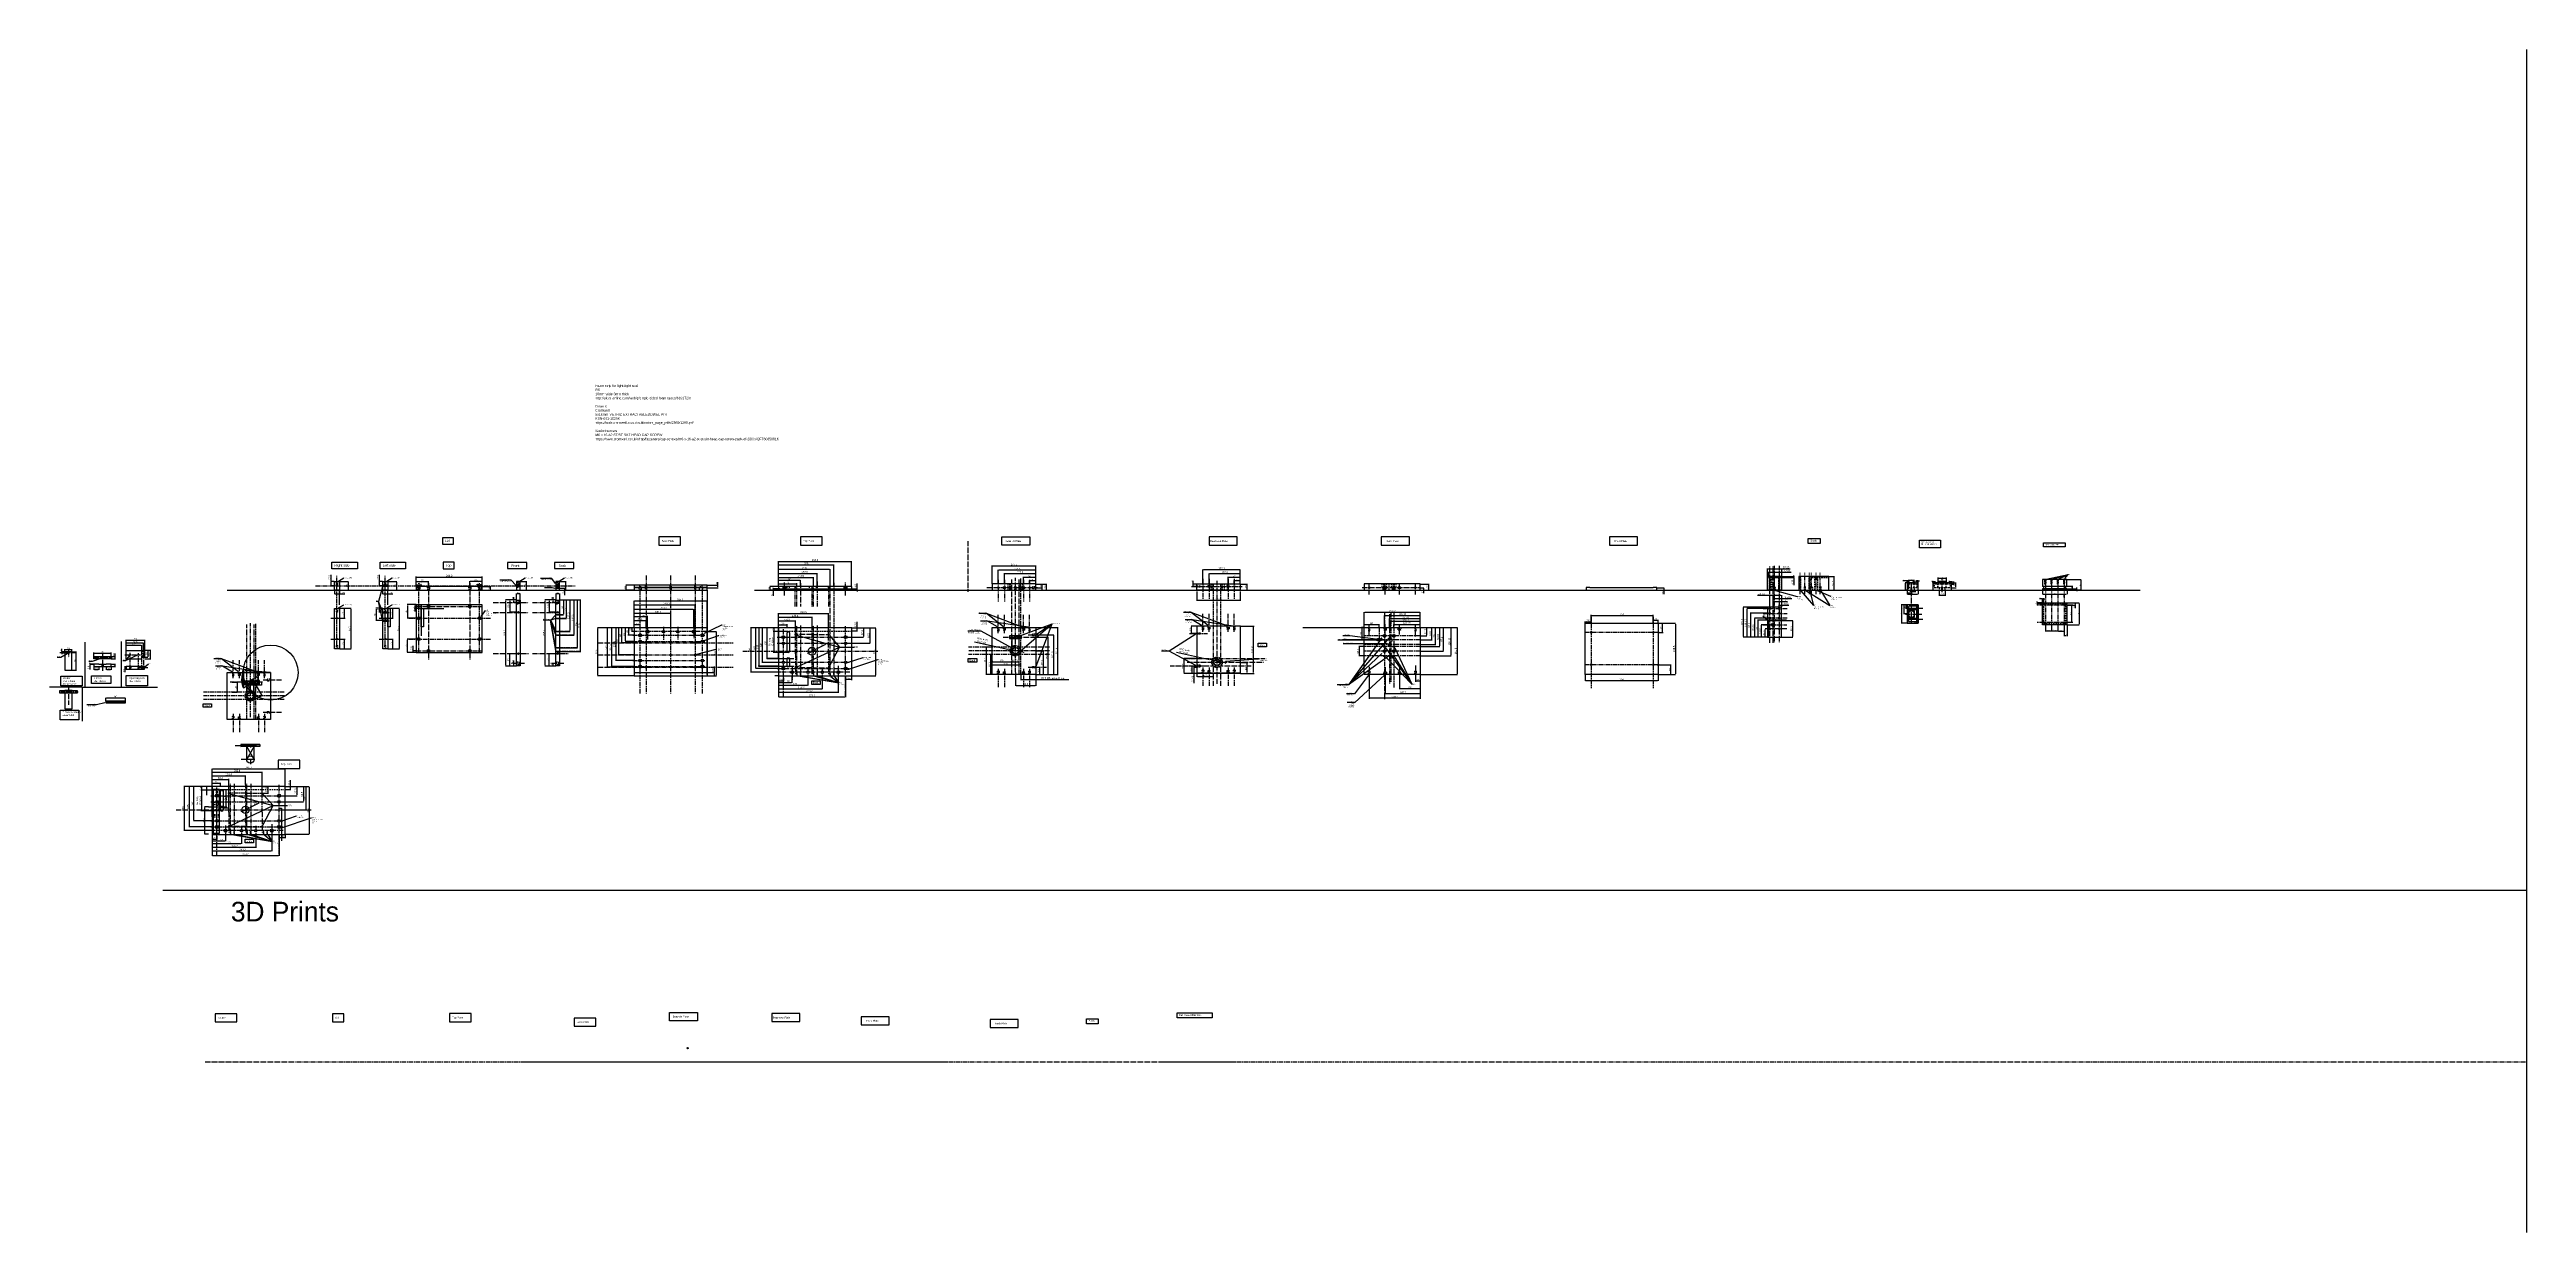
# Model space of a CAD drawing. Header units: millimetres. Extents: x -2438 to 7650, y -2358 to 2460.
import ezdxf
from ezdxf import colors
from ezdxf.entities.mleader import LeaderData, LeaderLine
from ezdxf.math import Vec2, Vec3

# ---------------------------------------------------------------- set-up
doc = ezdxf.new("R2010")
doc.units = ezdxf.units.MM
doc.linetypes.add('CENTER2', pattern=[28.575, 19.05, -3.175, 3.175, -3.175])
doc.linetypes.add('DASHED2', pattern=[9.525, 6.35, -3.175])
for name, color, linetype in [('Centre', 7, 'CENTER2'), ('Construction', 130, 'Continuous'), ('Dimension', 1, 'Continuous'), ('Hidden small', 140, 'DASHED2')]:
    doc.layers.add(name, color=color, linetype=linetype)
doc.dimstyles.new('ISO-25', dxfattribs={"dimtxt": 7.5, "dimasz": 2.5, "dimexe": 1.25, "dimexo": 0.625, "dimtad": 1, "dimtxsty": 'Standard', "dimcen": 2.5, "dimadec": 0, "dimazin": 0, "dimtfac": 1, "dimtmove": 0, "dimatfit": 3, "dimfxl": 1, "dimarcsym": 0})

# ---------------------------------------------------------------- blocks, each defined once
blk = doc.blocks.new('*D1')
at = {"layer": 'Defpoints', "color": 0, "transparency": 16777216}
for p in [(241, 278), (241, 268), (284, 278)]:
    blk.add_point(p, dxfattribs=at)
at = {"layer": 'Dimension', "color": 0, "lineweight": -2, "transparency": 16777216}
for p, q in [((242, 278), (285, 278)), ((242, 268), (285, 268)), ((284, 278), (284, 291)), ((284, 271), (284, 276))]:
    blk.add_line(p, q, dxfattribs=at)
at = {"layer": 'Dimension', "color": 0, "transparency": 16777216}
for points in [[(284, 276), (285, 276), (284, 278)], [(284, 271), (285, 271), (284, 268)]]:
    blk.add_solid(points, dxfattribs=at)
at = {"layer": 'Dimension', "color": 0, "transparency": 16777216, "insert": (280, 286), "char_height": 7.5, "attachment_point": 5, "rotation": 90}
blk.add_mtext('10', dxfattribs=at)
blk = doc.blocks.new('*D2')
at = {"layer": 'Defpoints', "color": 0, "transparency": 16777216}
for p in [(-89, 278), (-57, 278), (-57, 258)]:
    blk.add_point(p, dxfattribs=at)
at = {"layer": 'Dimension', "color": 0, "lineweight": -2, "transparency": 16777216}
for p, q in [((-58, 278), (-90, 278)), ((-58, 258), (-90, 258)), ((-89, 261), (-89, 276))]:
    blk.add_line(p, q, dxfattribs=at)
at = {"layer": 'Dimension', "color": 0, "transparency": 16777216}
for points in [[(-89, 276), (-88, 276), (-89, 278)], [(-89, 261), (-88, 261), (-89, 258)]]:
    blk.add_solid(points, dxfattribs=at)
at = {"layer": 'Dimension', "color": 0, "transparency": 16777216, "insert": (-93, 268), "char_height": 7.5, "attachment_point": 5, "rotation": 90}
blk.add_mtext('20', dxfattribs=at)
blk = doc.blocks.new('*D3')
at = {"layer": 'Defpoints', "color": 0, "transparency": 16777216}
for p in [(531, 273), (606, 284), (606, 273)]:
    blk.add_point(p, dxfattribs=at)
at = {"layer": 'Dimension', "color": 0, "lineweight": -2, "transparency": 16777216}
for p, q in [((531, 274), (531, 286)), ((534, 284), (604, 284)), ((606, 274), (606, 286))]:
    blk.add_line(p, q, dxfattribs=at)
at = {"layer": 'Dimension', "color": 0, "transparency": 16777216}
for points in [[(534, 285), (534, 284), (531, 284)], [(604, 285), (604, 284), (606, 284)]]:
    blk.add_solid(points, dxfattribs=at)
at = {"layer": 'Dimension', "color": 0, "transparency": 16777216, "insert": (569, 289), "char_height": 7.5, "attachment_point": 5}
blk.add_mtext('75', dxfattribs=at)
blk = doc.blocks.new('*D4')
at = {"layer": 'Defpoints', "color": 0, "transparency": 16777216}
for p in [(674, 310), (531, 273), (674, 273)]:
    blk.add_point(p, dxfattribs=at)
at = {"layer": 'Dimension', "color": 0, "lineweight": -2, "transparency": 16777216}
for p, q in [((531, 274), (531, 311)), ((534, 310), (671, 310)), ((674, 274), (674, 311))]:
    blk.add_line(p, q, dxfattribs=at)
at = {"layer": 'Dimension', "color": 0, "transparency": 16777216}
for points in [[(534, 311), (534, 310), (531, 310)], [(671, 311), (671, 310), (674, 310)]]:
    blk.add_solid(points, dxfattribs=at)
at = {"layer": 'Dimension', "color": 0, "transparency": 16777216, "insert": (622, 315), "char_height": 7.5, "attachment_point": 5}
blk.add_mtext('142,5', dxfattribs=at)
blk = doc.blocks.new('*D5')
at = {"layer": 'Defpoints', "color": 0, "transparency": 16777216}
for p in [(689, 326), (531, 273), (689, 273)]:
    blk.add_point(p, dxfattribs=at)
at = {"layer": 'Dimension', "color": 0, "lineweight": -2, "transparency": 16777216}
for p, q in [((531, 274), (531, 327)), ((534, 326), (686, 326)), ((689, 274), (689, 327))]:
    blk.add_line(p, q, dxfattribs=at)
at = {"layer": 'Dimension', "color": 0, "transparency": 16777216}
for points in [[(534, 326), (534, 325), (531, 326)], [(686, 326), (686, 325), (689, 326)]]:
    blk.add_solid(points, dxfattribs=at)
at = {"layer": 'Dimension', "color": 0, "transparency": 16777216, "insert": (638, 331), "char_height": 7.5, "attachment_point": 5}
blk.add_mtext('157,5', dxfattribs=at)
blk = doc.blocks.new('*D6')
at = {"layer": 'Defpoints', "color": 0, "transparency": 16777216}
for p in [(741, 343), (531, 273), (741, 273)]:
    blk.add_point(p, dxfattribs=at)
at = {"layer": 'Dimension', "color": 0, "lineweight": -2, "transparency": 16777216}
for p, q in [((531, 274), (531, 344)), ((534, 343), (739, 343)), ((741, 274), (741, 344))]:
    blk.add_line(p, q, dxfattribs=at)
at = {"layer": 'Dimension', "color": 0, "transparency": 16777216}
for points in [[(534, 344), (534, 343), (531, 343)], [(739, 344), (739, 343), (741, 343)]]:
    blk.add_solid(points, dxfattribs=at)
at = {"layer": 'Dimension', "color": 0, "transparency": 16777216, "insert": (636, 348), "char_height": 7.5, "attachment_point": 5}
blk.add_mtext('210', dxfattribs=at)
blk = doc.blocks.new('*D7')
at = {"layer": 'Defpoints', "color": 0, "transparency": 16777216}
for p in [(756, 361), (531, 273), (756, 273)]:
    blk.add_point(p, dxfattribs=at)
at = {"layer": 'Dimension', "color": 0, "lineweight": -2, "transparency": 16777216}
for p, q in [((531, 274), (531, 362)), ((534, 361), (754, 361)), ((756, 274), (756, 362))]:
    blk.add_line(p, q, dxfattribs=at)
at = {"layer": 'Dimension', "color": 0, "transparency": 16777216}
for points in [[(534, 362), (534, 361), (531, 361)], [(754, 362), (754, 361), (756, 361)]]:
    blk.add_solid(points, dxfattribs=at)
at = {"layer": 'Dimension', "color": 0, "transparency": 16777216, "insert": (644, 366), "char_height": 7.5, "attachment_point": 5}
blk.add_mtext('225', dxfattribs=at)
blk = doc.blocks.new('*D8')
at = {"layer": 'Defpoints', "color": 0, "transparency": 16777216}
for p in [(512, 4), (566, 89), (566, 4)]:
    blk.add_point(p, dxfattribs=at)
at = {"layer": 'Dimension', "color": 0, "lineweight": -2, "transparency": 16777216}
for p, q in [((566, 89), (510, 89)), ((566, 4), (510, 4)), ((512, 87), (512, 7))]:
    blk.add_line(p, q, dxfattribs=at)
at = {"layer": 'Dimension', "color": 0, "transparency": 16777216}
for points in [[(511, 87), (512, 87), (512, 89)], [(511, 7), (512, 7), (512, 4)]]:
    blk.add_solid(points, dxfattribs=at)
at = {"layer": 'Dimension', "color": 0, "transparency": 16777216, "insert": (501, 47), "char_height": 7.5, "attachment_point": 5, "rotation": 90}
blk.add_mtext('85 long\\P10 Wide', dxfattribs=at)
blk = doc.blocks.new('*D9')
at = {"layer": 'Defpoints', "color": 0, "transparency": 16777216}
for p in [(531, 104), (512, 89), (566, 89)]:
    blk.add_point(p, dxfattribs=at)
at = {"layer": 'Dimension', "color": 0, "lineweight": -2, "transparency": 16777216}
for p, q in [((531, 104), (511, 104)), ((512, 102), (512, 92)), ((566, 89), (511, 89))]:
    blk.add_line(p, q, dxfattribs=at)
at = {"layer": 'Dimension', "color": 0, "transparency": 16777216}
for points in [[(512, 102), (513, 102), (512, 104)], [(512, 92), (513, 92), (512, 89)]]:
    blk.add_solid(points, dxfattribs=at)
at = {"layer": 'Dimension', "color": 0, "transparency": 16777216, "insert": (508, 97), "char_height": 7.5, "attachment_point": 5, "rotation": 90}
blk.add_mtext('15', dxfattribs=at)
blk = doc.blocks.new('*D10')
at = {"layer": 'Defpoints', "color": 0, "transparency": 16777216}
for p in [(829, 263), (829, 258), (851, 263)]:
    blk.add_point(p, dxfattribs=at)
at = {"layer": 'Dimension', "color": 0, "lineweight": -2, "transparency": 16777216}
for p, q in [((830, 263), (852, 263)), ((830, 258), (852, 258)), ((851, 265), (851, 285)), ((851, 258), (851, 263)), ((851, 256), (851, 253))]:
    blk.add_line(p, q, dxfattribs=at)
at = {"layer": 'Dimension', "color": 0, "transparency": 16777216}
for points in [[(851, 265), (852, 265), (851, 263)], [(851, 256), (852, 256), (851, 258)]]:
    blk.add_solid(points, dxfattribs=at)
at = {"layer": 'Dimension', "color": 0, "transparency": 16777216, "insert": (846, 276), "char_height": 7.5, "attachment_point": 5, "rotation": 90}
blk.add_mtext('4,5', dxfattribs=at)
blk = doc.blocks.new('*D11')
at = {"layer": 'Defpoints', "color": 0, "transparency": 16777216}
for p in [(509, 263), (536, 263), (536, 258)]:
    blk.add_point(p, dxfattribs=at)
at = {"layer": 'Dimension', "color": 0, "lineweight": -2, "transparency": 16777216}
for p, q in [((536, 263), (508, 263)), ((536, 258), (508, 258)), ((509, 266), (509, 268)), ((509, 263), (509, 258)), ((509, 256), (509, 235))]:
    blk.add_line(p, q, dxfattribs=at)
at = {"layer": 'Dimension', "color": 0, "transparency": 16777216}
for points in [[(508, 266), (509, 266), (509, 263)], [(508, 256), (509, 256), (509, 258)]]:
    blk.add_solid(points, dxfattribs=at)
at = {"layer": 'Dimension', "color": 0, "transparency": 16777216, "insert": (504, 238), "char_height": 7.5, "attachment_point": 5, "rotation": 90}
blk.add_mtext('5', dxfattribs=at)
blk = doc.blocks.new('*D12')
at = {"layer": 'Defpoints', "color": 0, "transparency": 16777216}
for p in [(497, 273), (531, 273), (536, 258)]:
    blk.add_point(p, dxfattribs=at)
at = {"layer": 'Dimension', "color": 0, "lineweight": -2, "transparency": 16777216}
for p, q in [((531, 273), (496, 273)), ((536, 258), (496, 258)), ((497, 261), (497, 271))]:
    blk.add_line(p, q, dxfattribs=at)
at = {"layer": 'Dimension', "color": 0, "transparency": 16777216}
for points in [[(497, 271), (498, 271), (497, 273)], [(497, 261), (498, 261), (497, 258)]]:
    blk.add_solid(points, dxfattribs=at)
at = {"layer": 'Dimension', "color": 0, "transparency": 16777216, "insert": (493, 266), "char_height": 7.5, "attachment_point": 5, "rotation": 90}
blk.add_mtext('15', dxfattribs=at)
blk = doc.blocks.new('*D13')
at = {"layer": 'Defpoints', "color": 0, "transparency": 16777216}
for p in [(829, 104), (851, 104), (829, 92)]:
    blk.add_point(p, dxfattribs=at)
at = {"layer": 'Dimension', "color": 0, "lineweight": -2, "transparency": 16777216}
for p, q in [((830, 104), (853, 104)), ((851, 104), (851, 129)), ((851, 94), (851, 102)), ((830, 92), (853, 92))]:
    blk.add_line(p, q, dxfattribs=at)
at = {"layer": 'Dimension', "color": 0, "transparency": 16777216}
for points in [[(851, 102), (852, 102), (851, 104)], [(851, 94), (852, 94), (851, 92)]]:
    blk.add_solid(points, dxfattribs=at)
at = {"layer": 'Dimension', "color": 0, "transparency": 16777216, "insert": (846, 118), "char_height": 7.5, "attachment_point": 5, "rotation": 90}
blk.add_mtext('12,5', dxfattribs=at)
blk = doc.blocks.new('*D14')
at = {"layer": 'Defpoints', "color": 0, "transparency": 16777216}
for p in [(1579, 11), (1610, 11), (1579, -86)]:
    blk.add_point(p, dxfattribs=at)
at = {"layer": 'Dimension', "color": 0, "lineweight": -2, "transparency": 16777216}
for p, q in [((1579, 11), (1611, 11)), ((1610, -83), (1610, 9)), ((1579, -86), (1611, -86))]:
    blk.add_line(p, q, dxfattribs=at)
at = {"layer": 'Dimension', "color": 0, "transparency": 16777216}
for points in [[(1610, 9), (1611, 9), (1610, 11)], [(1610, -83), (1611, -83), (1610, -86)]]:
    blk.add_solid(points, dxfattribs=at)
at = {"layer": 'Dimension', "color": 0, "transparency": 16777216, "insert": (1605, -37), "char_height": 7.5, "attachment_point": 5, "rotation": 90}
blk.add_mtext('97,1', dxfattribs=at)
blk = doc.blocks.new('*D15')
at = {"layer": 'Defpoints', "color": 0, "transparency": 16777216}
for p in [(1518, -86), (1579, -86), (1518, -106)]:
    blk.add_point(p, dxfattribs=at)
at = {"layer": 'Dimension', "color": 0, "lineweight": -2, "transparency": 16777216}
for p, q in [((1518, -86), (1518, -108)), ((1579, -86), (1579, -108)), ((1521, -106), (1576, -106)), ((1579, -106), (1714, -106))]:
    blk.add_line(p, q, dxfattribs=at)
at = {"layer": 'Dimension', "color": 0, "transparency": 16777216}
for points in [[(1521, -106), (1521, -107), (1518, -106)], [(1576, -106), (1576, -107), (1579, -106)]]:
    blk.add_solid(points, dxfattribs=at)
at = {"layer": 'Dimension', "color": 0, "transparency": 16777216, "insert": (1648, -101), "char_height": 7.5, "attachment_point": 5}
blk.add_mtext('60,5 M6 tapped hole', dxfattribs=at)
blk = doc.blocks.new('*D16')
at = {"layer": 'Defpoints', "color": 0, "transparency": 16777216}
for p in [(1579, 66), (1630, 66), (1579, -86)]:
    blk.add_point(p, dxfattribs=at)
at = {"layer": 'Dimension', "color": 0, "lineweight": -2, "transparency": 16777216}
for p, q in [((1579, 66), (1631, 66)), ((1630, -83), (1630, 64)), ((1579, -86), (1631, -86))]:
    blk.add_line(p, q, dxfattribs=at)
at = {"layer": 'Dimension', "color": 0, "transparency": 16777216}
for points in [[(1629, 64), (1630, 64), (1630, 66)], [(1629, -83), (1630, -83), (1630, -86)]]:
    blk.add_solid(points, dxfattribs=at)
at = {"layer": 'Dimension', "color": 0, "transparency": 16777216, "insert": (1625, -10), "char_height": 7.5, "attachment_point": 5, "rotation": 90}
blk.add_mtext('152,1', dxfattribs=at)
blk = doc.blocks.new('*D17')
at = {"layer": 'Defpoints', "color": 0, "transparency": 16777216}
for p in [(1467, 18), (1526, 5)]:
    blk.add_point(p, dxfattribs=at)
at = {"layer": 'Dimension', "color": 0, "lineweight": -2, "transparency": 16777216}
for p, q in [((1330, 48), (1465, 18)), ((1526, 5), (1467, 18)), ((1528, 5), (1531, 4))]:
    blk.add_line(p, q, dxfattribs=at)
at = {"layer": 'Dimension', "color": 0, "transparency": 16777216}
for points in [[(1465, 19), (1464, 18), (1467, 18)], [(1528, 5), (1528, 4), (1526, 5)]]:
    blk.add_solid(points, dxfattribs=at)
at = {"layer": 'Dimension', "color": 0, "transparency": 16777216, "insert": (1360, 52), "char_height": 7.5, "attachment_point": 5, "rotation": 347.7625}
blk.add_mtext('UNC 4-40\\PPCD 60', dxfattribs=at)
blk = doc.blocks.new('*D18')
at = {"layer": 'Defpoints', "color": 0, "transparency": 16777216}
for p in [(1579, 283), (1579, 258), (1623, 283)]:
    blk.add_point(p, dxfattribs=at)
at = {"layer": 'Dimension', "color": 0, "lineweight": -2, "transparency": 16777216}
for p, q in [((1579, 283), (1624, 283)), ((1579, 258), (1624, 258)), ((1623, 261), (1623, 281))]:
    blk.add_line(p, q, dxfattribs=at)
at = {"layer": 'Dimension', "color": 0, "transparency": 16777216}
for points in [[(1622, 281), (1623, 281), (1623, 283)], [(1622, 261), (1623, 261), (1623, 258)]]:
    blk.add_solid(points, dxfattribs=at)
at = {"layer": 'Dimension', "color": 0, "transparency": 16777216, "insert": (1618, 271), "char_height": 7.5, "attachment_point": 5, "rotation": 90}
blk.add_mtext('25', dxfattribs=at)
blk = doc.blocks.new('*D19')
at = {"layer": 'Defpoints', "color": 0, "transparency": 16777216}
for p in [(2412, -36), (2412, -81), (2440, -36)]:
    blk.add_point(p, dxfattribs=at)
at = {"layer": 'Dimension', "color": 0, "lineweight": -2, "transparency": 16777216}
for p, q in [((2413, -36), (2442, -36)), ((2413, -81), (2442, -81)), ((2440, -78), (2440, -38))]:
    blk.add_line(p, q, dxfattribs=at)
at = {"layer": 'Dimension', "color": 0, "transparency": 16777216}
for points in [[(2440, -38), (2441, -38), (2440, -36)], [(2440, -78), (2441, -78), (2440, -81)]]:
    blk.add_solid(points, dxfattribs=at)
at = {"layer": 'Dimension', "color": 0, "transparency": 16777216, "insert": (2435, -58), "char_height": 7.5, "attachment_point": 5, "rotation": 90}
blk.add_mtext('44,7', dxfattribs=at)
blk = doc.blocks.new('*D20')
at = {"layer": 'Defpoints', "color": 0, "transparency": 16777216}
for p in [(2412, 111), (2466, 111), (2412, -81)]:
    blk.add_point(p, dxfattribs=at)
at = {"layer": 'Dimension', "color": 0, "lineweight": -2, "transparency": 16777216}
for p, q in [((2413, 111), (2468, 111)), ((2466, -78), (2466, 109)), ((2413, -81), (2468, -81))]:
    blk.add_line(p, q, dxfattribs=at)
at = {"layer": 'Dimension', "color": 0, "transparency": 16777216}
for points in [[(2466, 109), (2467, 109), (2466, 111)], [(2466, -78), (2467, -78), (2466, -81)]]:
    blk.add_solid(points, dxfattribs=at)
at = {"layer": 'Dimension', "color": 0, "transparency": 16777216, "insert": (2461, 15), "char_height": 7.5, "attachment_point": 5, "rotation": 90}
blk.add_mtext('191,8', dxfattribs=at)
blk = doc.blocks.new('*U21')
blk.add_circle((0, 0), 3.25)
blk = doc.blocks.new('*U22')
at = {"color": 0, "linetype": 'ByBlock', "lineweight": -2, "transparency": 16777216}
for p in [(0, 0), (38.1, 0), (0, -38.1), (38.1, -38.1)]:
    blk.add_blockref('*U21', p, dxfattribs=at)
blk = doc.blocks.new('*D23')
at = {"layer": 'Defpoints', "color": 0, "transparency": 16777216}
for p in [(3037, 117), (3037, 106), (3145, 106)]:
    blk.add_point(p, dxfattribs=at)
at = {"layer": 'Dimension', "color": 0, "lineweight": -2, "transparency": 16777216}
for p, q in [((3037, 107), (3037, 118)), ((3143, 117), (3040, 117)), ((3145, 107), (3145, 118))]:
    blk.add_line(p, q, dxfattribs=at)
at = {"layer": 'Dimension', "color": 0, "transparency": 16777216}
for points in [[(3040, 117), (3040, 116), (3037, 117)], [(3143, 117), (3143, 116), (3145, 117)]]:
    blk.add_solid(points, dxfattribs=at)
at = {"layer": 'Dimension', "color": 0, "transparency": 16777216, "insert": (3091, 122), "char_height": 7.5, "attachment_point": 5}
blk.add_mtext('107,75', dxfattribs=at)
blk = doc.blocks.new('*D24')
at = {"layer": 'Defpoints', "color": 0, "transparency": 16777216}
for p in [(3024, 130), (3024, 106), (3145, 106)]:
    blk.add_point(p, dxfattribs=at)
at = {"layer": 'Dimension', "color": 0, "lineweight": -2, "transparency": 16777216}
for p, q in [((3024, 107), (3024, 131)), ((3143, 130), (3027, 130)), ((3145, 107), (3145, 131))]:
    blk.add_line(p, q, dxfattribs=at)
at = {"layer": 'Dimension', "color": 0, "transparency": 16777216}
for points in [[(3027, 130), (3027, 130), (3024, 130)], [(3143, 130), (3143, 130), (3145, 130)]]:
    blk.add_solid(points, dxfattribs=at)
at = {"layer": 'Dimension', "color": 0, "transparency": 16777216, "insert": (3085, 135), "char_height": 7.5, "attachment_point": 5}
blk.add_mtext('120,7', dxfattribs=at)
blk = doc.blocks.new('*D25')
at = {"layer": 'Defpoints', "color": 0, "transparency": 16777216}
for p in [(3145, 106), (3145, 72), (3171, 72)]:
    blk.add_point(p, dxfattribs=at)
at = {"layer": 'Dimension', "color": 0, "lineweight": -2, "transparency": 16777216}
for p, q in [((3146, 106), (3172, 106)), ((3171, 104), (3171, 74)), ((3146, 72), (3172, 72))]:
    blk.add_line(p, q, dxfattribs=at)
at = {"layer": 'Dimension', "color": 0, "transparency": 16777216}
for points in [[(3170, 104), (3171, 104), (3171, 106)], [(3170, 74), (3171, 74), (3171, 72)]]:
    blk.add_solid(points, dxfattribs=at)
at = {"layer": 'Dimension', "color": 0, "transparency": 16777216, "insert": (3166, 89), "char_height": 7.5, "attachment_point": 5, "rotation": 90}
blk.add_mtext('34,3', dxfattribs=at)
blk = doc.blocks.new('*D26')
at = {"layer": 'Defpoints', "color": 0, "transparency": 16777216}
for p in [(3145, 106), (3145, 55), (3191, 55)]:
    blk.add_point(p, dxfattribs=at)
at = {"layer": 'Dimension', "color": 0, "lineweight": -2, "transparency": 16777216}
for p, q in [((3146, 106), (3193, 106)), ((3191, 104), (3191, 58)), ((3146, 55), (3193, 55))]:
    blk.add_line(p, q, dxfattribs=at)
at = {"layer": 'Dimension', "color": 0, "transparency": 16777216}
for points in [[(3191, 104), (3192, 104), (3191, 106)], [(3191, 58), (3192, 58), (3191, 55)]]:
    blk.add_solid(points, dxfattribs=at)
at = {"layer": 'Dimension', "color": 0, "transparency": 16777216, "insert": (3186, 81), "char_height": 7.5, "attachment_point": 5, "rotation": 90}
blk.add_mtext('50,8', dxfattribs=at)
blk = doc.blocks.new('*D27')
at = {"layer": 'Defpoints', "color": 0, "transparency": 16777216}
for p in [(3145, 106), (3145, 9), (3238, 9)]:
    blk.add_point(p, dxfattribs=at)
at = {"layer": 'Dimension', "color": 0, "lineweight": -2, "transparency": 16777216}
for p, q in [((3146, 106), (3239, 106)), ((3238, 104), (3238, 12)), ((3146, 9), (3239, 9))]:
    blk.add_line(p, q, dxfattribs=at)
at = {"layer": 'Dimension', "color": 0, "transparency": 16777216}
for points in [[(3237, 104), (3238, 104), (3238, 106)], [(3237, 12), (3238, 12), (3238, 9)]]:
    blk.add_solid(points, dxfattribs=at)
at = {"layer": 'Dimension', "color": 0, "transparency": 16777216, "insert": (3233, 58), "char_height": 7.5, "attachment_point": 5, "rotation": 90}
blk.add_mtext('97,1', dxfattribs=at)
blk = doc.blocks.new('*D28')
at = {"layer": 'Defpoints', "color": 0, "transparency": 16777216}
for p in [(3145, 106), (3145, -10), (3269, -10)]:
    blk.add_point(p, dxfattribs=at)
at = {"layer": 'Dimension', "color": 0, "lineweight": -2, "transparency": 16777216}
for p, q in [((3146, 106), (3271, 106)), ((3269, 104), (3269, -7)), ((3146, -10), (3271, -10))]:
    blk.add_line(p, q, dxfattribs=at)
at = {"layer": 'Dimension', "color": 0, "transparency": 16777216}
for points in [[(3269, 104), (3270, 104), (3269, 106)], [(3269, -7), (3270, -7), (3269, -10)]]:
    blk.add_solid(points, dxfattribs=at)
at = {"layer": 'Dimension', "color": 0, "transparency": 16777216, "insert": (3264, 48), "char_height": 7.5, "attachment_point": 5, "rotation": 90}
blk.add_mtext('116,15', dxfattribs=at)
blk = doc.blocks.new('*D29')
at = {"layer": 'Defpoints', "color": 0, "transparency": 16777216}
for p in [(3145, 106), (3145, -86), (3295, -86)]:
    blk.add_point(p, dxfattribs=at)
at = {"layer": 'Dimension', "color": 0, "lineweight": -2, "transparency": 16777216}
for p, q in [((3146, 106), (3296, 106)), ((3295, 104), (3295, -83)), ((3146, -86), (3296, -86))]:
    blk.add_line(p, q, dxfattribs=at)
at = {"layer": 'Dimension', "color": 0, "transparency": 16777216}
for points in [[(3295, 104), (3295, 104), (3295, 106)], [(3295, -83), (3295, -83), (3295, -86)]]:
    blk.add_solid(points, dxfattribs=at)
at = {"layer": 'Dimension', "color": 0, "transparency": 16777216, "insert": (3290, 10), "char_height": 7.5, "attachment_point": 5, "rotation": 90}
blk.add_mtext('191,8', dxfattribs=at)
blk = doc.blocks.new('*D30')
at = {"layer": 'Defpoints', "color": 0, "transparency": 16777216}
for p in [(2917, 167), (2917, 106), (3145, 106)]:
    blk.add_point(p, dxfattribs=at)
at = {"layer": 'Dimension', "color": 0, "lineweight": -2, "transparency": 16777216}
for p, q in [((2917, 107), (2917, 169)), ((3143, 167), (2919, 167)), ((3145, 107), (3145, 169))]:
    blk.add_line(p, q, dxfattribs=at)
at = {"layer": 'Dimension', "color": 0, "transparency": 16777216}
for points in [[(2919, 168), (2919, 167), (2917, 167)], [(3143, 168), (3143, 167), (3145, 167)]]:
    blk.add_solid(points, dxfattribs=at)
at = {"layer": 'Dimension', "color": 0, "transparency": 16777216, "insert": (3031, 172), "char_height": 7.5, "attachment_point": 5}
blk.add_mtext('228,2', dxfattribs=at)
blk = doc.blocks.new('*D31')
at = {"layer": 'Defpoints', "color": 0, "transparency": 16777216}
for p in [(2897, 28), (2917, 28), (2917, -10)]:
    blk.add_point(p, dxfattribs=at)
at = {"layer": 'Dimension', "color": 0, "lineweight": -2, "transparency": 16777216}
for p, q in [((2916, 28), (2895, 28)), ((2897, -7), (2897, 26)), ((2916, -10), (2895, -10))]:
    blk.add_line(p, q, dxfattribs=at)
at = {"layer": 'Dimension', "color": 0, "transparency": 16777216}
for points in [[(2896, 26), (2897, 26), (2897, 28)], [(2896, -7), (2897, -7), (2897, -10)]]:
    blk.add_solid(points, dxfattribs=at)
at = {"layer": 'Dimension', "color": 0, "transparency": 16777216, "insert": (2892, 9), "char_height": 7.5, "attachment_point": 5, "rotation": 90}
blk.add_mtext('38,1', dxfattribs=at)
blk = doc.blocks.new('*D32')
at = {"layer": 'Defpoints', "color": 0, "transparency": 16777216}
for p in [(1554, 296), (1554, 283), (1579, 283)]:
    blk.add_point(p, dxfattribs=at)
at = {"layer": 'Dimension', "color": 0, "lineweight": -2, "transparency": 16777216}
for p, q in [((1554, 284), (1554, 297)), ((1576, 296), (1556, 296)), ((1579, 284), (1579, 297))]:
    blk.add_line(p, q, dxfattribs=at)
at = {"layer": 'Dimension', "color": 0, "transparency": 16777216}
for points in [[(1556, 296), (1556, 296), (1554, 296)], [(1576, 296), (1576, 296), (1579, 296)]]:
    blk.add_solid(points, dxfattribs=at)
at = {"layer": 'Dimension', "color": 0, "transparency": 16777216, "insert": (1566, 300), "char_height": 7.5, "attachment_point": 5}
blk.add_mtext('25', dxfattribs=at)
blk = doc.blocks.new('*D33')
at = {"layer": 'Defpoints', "color": 0, "transparency": 16777216}
for p in [(1529, 310), (1529, 283), (1579, 283)]:
    blk.add_point(p, dxfattribs=at)
at = {"layer": 'Dimension', "color": 0, "lineweight": -2, "transparency": 16777216}
for p, q in [((1529, 284), (1529, 312)), ((1576, 310), (1531, 310)), ((1579, 284), (1579, 312))]:
    blk.add_line(p, q, dxfattribs=at)
at = {"layer": 'Dimension', "color": 0, "transparency": 16777216}
for points in [[(1531, 311), (1531, 310), (1529, 310)], [(1576, 311), (1576, 310), (1579, 310)]]:
    blk.add_solid(points, dxfattribs=at)
at = {"layer": 'Dimension', "color": 0, "transparency": 16777216, "insert": (1554, 315), "char_height": 7.5, "attachment_point": 5}
blk.add_mtext('50', dxfattribs=at)
blk = doc.blocks.new('*D34')
at = {"layer": 'Defpoints', "color": 0, "transparency": 16777216}
for p in [(1451, 325), (1451, 283), (1579, 283)]:
    blk.add_point(p, dxfattribs=at)
at = {"layer": 'Dimension', "color": 0, "lineweight": -2, "transparency": 16777216}
for p, q in [((1451, 284), (1451, 327)), ((1576, 325), (1454, 325)), ((1579, 284), (1579, 327))]:
    blk.add_line(p, q, dxfattribs=at)
at = {"layer": 'Dimension', "color": 0, "transparency": 16777216}
for points in [[(1454, 326), (1454, 325), (1451, 325)], [(1576, 326), (1576, 325), (1579, 325)]]:
    blk.add_solid(points, dxfattribs=at)
at = {"layer": 'Dimension', "color": 0, "transparency": 16777216, "insert": (1515, 330), "char_height": 7.5, "attachment_point": 5}
blk.add_mtext('127,5', dxfattribs=at)
blk = doc.blocks.new('*D35')
at = {"layer": 'Defpoints', "color": 0, "transparency": 16777216}
for p in [(1426, 339), (1426, 283), (1579, 283)]:
    blk.add_point(p, dxfattribs=at)
at = {"layer": 'Dimension', "color": 0, "lineweight": -2, "transparency": 16777216}
for p, q in [((1426, 284), (1426, 341)), ((1576, 339), (1429, 339)), ((1579, 284), (1579, 341))]:
    blk.add_line(p, q, dxfattribs=at)
at = {"layer": 'Dimension', "color": 0, "transparency": 16777216}
for points in [[(1429, 340), (1429, 339), (1426, 339)], [(1576, 340), (1576, 339), (1579, 339)]]:
    blk.add_solid(points, dxfattribs=at)
at = {"layer": 'Dimension', "color": 0, "transparency": 16777216, "insert": (1503, 344), "char_height": 7.5, "attachment_point": 5}
blk.add_mtext('152,5', dxfattribs=at)
blk = doc.blocks.new('*D36')
at = {"layer": 'Defpoints', "color": 0, "transparency": 16777216}
for p in [(4109, 268), (4109, 258), (4137, 268)]:
    blk.add_point(p, dxfattribs=at)
at = {"layer": 'Dimension', "color": 0, "lineweight": -2, "transparency": 16777216}
for p, q in [((4110, 268), (4138, 268)), ((4110, 258), (4138, 258)), ((4137, 266), (4137, 261)), ((4137, 258), (4137, 241))]:
    blk.add_line(p, q, dxfattribs=at)
at = {"layer": 'Dimension', "color": 0, "transparency": 16777216}
for points in [[(4137, 266), (4137, 266), (4137, 268)], [(4137, 261), (4137, 261), (4137, 258)]]:
    blk.add_solid(points, dxfattribs=at)
at = {"layer": 'Dimension', "color": 0, "transparency": 16777216, "insert": (4133, 246), "char_height": 7.5, "attachment_point": 5, "rotation": 90}
blk.add_mtext('10', dxfattribs=at)
blk = doc.blocks.new('*D37')
at = {"layer": 'Defpoints', "color": 0, "transparency": 16777216}
for p in [(2387, 296), (2387, 283), (2412, 283)]:
    blk.add_point(p, dxfattribs=at)
at = {"layer": 'Dimension', "color": 0, "lineweight": -2, "transparency": 16777216}
for p, q in [((2387, 284), (2387, 297)), ((2410, 296), (2390, 296)), ((2412, 284), (2412, 297))]:
    blk.add_line(p, q, dxfattribs=at)
at = {"layer": 'Dimension', "color": 0, "transparency": 16777216}
for points in [[(2390, 296), (2390, 296), (2387, 296)], [(2410, 296), (2410, 296), (2412, 296)]]:
    blk.add_solid(points, dxfattribs=at)
at = {"layer": 'Dimension', "color": 0, "transparency": 16777216, "insert": (2400, 300), "char_height": 7.5, "attachment_point": 5}
blk.add_mtext('25', dxfattribs=at)
blk = doc.blocks.new('*D38')
at = {"layer": 'Defpoints', "color": 0, "transparency": 16777216}
for p in [(2362, 310), (2362, 283), (2412, 283)]:
    blk.add_point(p, dxfattribs=at)
at = {"layer": 'Dimension', "color": 0, "lineweight": -2, "transparency": 16777216}
for p, q in [((2362, 284), (2362, 312)), ((2410, 310), (2365, 310)), ((2412, 284), (2412, 312))]:
    blk.add_line(p, q, dxfattribs=at)
at = {"layer": 'Dimension', "color": 0, "transparency": 16777216}
for points in [[(2365, 311), (2365, 310), (2362, 310)], [(2410, 311), (2410, 310), (2412, 310)]]:
    blk.add_solid(points, dxfattribs=at)
at = {"layer": 'Dimension', "color": 0, "transparency": 16777216, "insert": (2387, 315), "char_height": 7.5, "attachment_point": 5}
blk.add_mtext('50', dxfattribs=at)
blk = doc.blocks.new('*D39')
at = {"layer": 'Defpoints', "color": 0, "transparency": 16777216}
for p in [(2289, -25), (2348, -38)]:
    blk.add_point(p, dxfattribs=at)
at = {"layer": 'Dimension', "color": 0, "lineweight": -2, "transparency": 16777216}
for p, q in [((2152, 5), (2287, -25)), ((2348, -38), (2289, -25)), ((2351, -38), (2353, -39))]:
    blk.add_line(p, q, dxfattribs=at)
at = {"layer": 'Dimension', "color": 0, "transparency": 16777216}
for points in [[(2287, -24), (2287, -25), (2289, -25)], [(2351, -38), (2350, -39), (2348, -38)]]:
    blk.add_solid(points, dxfattribs=at)
at = {"layer": 'Dimension', "color": 0, "transparency": 16777216, "insert": (2183, 9), "char_height": 7.5, "attachment_point": 5, "rotation": 347.7625}
blk.add_mtext('UNC 4-40\\PPCD 60', dxfattribs=at)
blk = doc.blocks.new('*D40')
at = {"layer": 'Defpoints', "color": 0, "transparency": 16777216}
for p in [(3816, -86), (4114, -86), (4114, -110)]:
    blk.add_point(p, dxfattribs=at)
at = {"layer": 'Dimension', "color": 0, "lineweight": -2, "transparency": 16777216}
for p, q in [((3816, -86), (3816, -111)), ((4114, -86), (4114, -111)), ((3818, -110), (4111, -110))]:
    blk.add_line(p, q, dxfattribs=at)
at = {"layer": 'Dimension', "color": 0, "transparency": 16777216}
for points in [[(3818, -110), (3818, -110), (3816, -110)], [(4111, -110), (4111, -110), (4114, -110)]]:
    blk.add_solid(points, dxfattribs=at)
at = {"layer": 'Dimension', "color": 0, "transparency": 16777216, "insert": (3965, -106), "char_height": 7.5, "attachment_point": 5}
blk.add_mtext('298', dxfattribs=at)
blk = doc.blocks.new('*D41')
at = {"layer": 'Defpoints', "color": 0, "transparency": 16777216}
for p in [(4109, 123), (4114, -86), (4184, -86)]:
    blk.add_point(p, dxfattribs=at)
at = {"layer": 'Dimension', "color": 0, "lineweight": -2, "transparency": 16777216}
for p, q in [((4110, 123), (4185, 123)), ((4184, 120), (4184, -83)), ((4115, -86), (4185, -86))]:
    blk.add_line(p, q, dxfattribs=at)
at = {"layer": 'Dimension', "color": 0, "transparency": 16777216}
for points in [[(4184, 120), (4185, 120), (4184, 123)], [(4184, -83), (4185, -83), (4184, -86)]]:
    blk.add_solid(points, dxfattribs=at)
at = {"layer": 'Dimension', "color": 0, "transparency": 16777216, "insert": (4179, 19), "char_height": 7.5, "attachment_point": 5, "rotation": 90}
blk.add_mtext('208,5', dxfattribs=at)
blk = doc.blocks.new('*D44')
at = {"layer": 'Defpoints', "color": 0, "transparency": 16777216}
for p in [(4109, -46), (4114, -86), (4166, -46)]:
    blk.add_point(p, dxfattribs=at)
at = {"layer": 'Dimension', "color": 0, "lineweight": -2, "transparency": 16777216}
for p, q in [((4110, -46), (4167, -46)), ((4115, -86), (4167, -86)), ((4166, -83), (4166, -48))]:
    blk.add_line(p, q, dxfattribs=at)
at = {"layer": 'Dimension', "color": 0, "transparency": 16777216}
for points in [[(4166, -48), (4166, -48), (4166, -46)], [(4166, -83), (4166, -83), (4166, -86)]]:
    blk.add_solid(points, dxfattribs=at)
at = {"layer": 'Dimension', "color": 0, "transparency": 16777216, "insert": (4162, -66), "char_height": 7.5, "attachment_point": 5, "rotation": 90}
blk.add_mtext('40', dxfattribs=at)
blk = doc.blocks.new('*D47')
at = {"layer": 'Defpoints', "color": 0, "transparency": 16777216}
for p in [(3125, -86), (3145, -86), (3125, -113)]:
    blk.add_point(p, dxfattribs=at)
at = {"layer": 'Dimension', "color": 0, "lineweight": -2, "transparency": 16777216}
for p, q in [((3125, -86), (3125, -115)), ((3145, -86), (3145, -115)), ((3143, -113), (3128, -113))]:
    blk.add_line(p, q, dxfattribs=at)
at = {"layer": 'Dimension', "color": 0, "transparency": 16777216}
for points in [[(3128, -113), (3128, -114), (3125, -113)], [(3143, -113), (3143, -114), (3145, -113)]]:
    blk.add_solid(points, dxfattribs=at)
at = {"layer": 'Dimension', "color": 0, "transparency": 16777216, "insert": (3135, -109), "char_height": 7.5, "attachment_point": 5}
blk.add_mtext('20', dxfattribs=at)
blk = doc.blocks.new('*D48')
at = {"layer": 'Defpoints', "color": 0, "transparency": 16777216}
for p in [(3060, -86), (3145, -86), (3060, -144)]:
    blk.add_point(p, dxfattribs=at)
at = {"layer": 'Dimension', "color": 0, "lineweight": -2, "transparency": 16777216}
for p, q in [((3060, -86), (3060, -145)), ((3145, -86), (3145, -145)), ((3143, -144), (3063, -144))]:
    blk.add_line(p, q, dxfattribs=at)
at = {"layer": 'Dimension', "color": 0, "transparency": 16777216}
for points in [[(3063, -143), (3063, -144), (3060, -144)], [(3143, -143), (3143, -144), (3145, -144)]]:
    blk.add_solid(points, dxfattribs=at)
at = {"layer": 'Dimension', "color": 0, "transparency": 16777216, "insert": (3103, -139), "char_height": 7.5, "attachment_point": 5}
blk.add_mtext('85', dxfattribs=at)
blk = doc.blocks.new('*D49')
at = {"layer": 'Defpoints', "color": 0, "transparency": 16777216}
for p in [(3002, -86), (3145, -86), (3002, -164)]:
    blk.add_point(p, dxfattribs=at)
at = {"layer": 'Dimension', "color": 0, "lineweight": -2, "transparency": 16777216}
for p, q in [((3002, -86), (3002, -165)), ((3145, -86), (3145, -165)), ((3143, -164), (3004, -164))]:
    blk.add_line(p, q, dxfattribs=at)
at = {"layer": 'Dimension', "color": 0, "transparency": 16777216}
for points in [[(3004, -163), (3004, -164), (3002, -164)], [(3143, -163), (3143, -164), (3145, -164)]]:
    blk.add_solid(points, dxfattribs=at)
at = {"layer": 'Dimension', "color": 0, "transparency": 16777216, "insert": (3074, -159), "char_height": 7.5, "attachment_point": 5}
blk.add_mtext('143,2', dxfattribs=at)
blk = doc.blocks.new('*D50')
at = {"layer": 'Defpoints', "color": 0, "transparency": 16777216}
for p in [(2937, -86), (3145, -86), (2937, -182)]:
    blk.add_point(p, dxfattribs=at)
at = {"layer": 'Dimension', "color": 0, "lineweight": -2, "transparency": 16777216}
for p, q in [((2937, -86), (2937, -184)), ((3145, -86), (3145, -184)), ((3143, -182), (2939, -182))]:
    blk.add_line(p, q, dxfattribs=at)
at = {"layer": 'Dimension', "color": 0, "transparency": 16777216}
for points in [[(2939, -182), (2939, -183), (2937, -182)], [(3143, -182), (3143, -183), (3145, -182)]]:
    blk.add_solid(points, dxfattribs=at)
at = {"layer": 'Dimension', "color": 0, "transparency": 16777216, "insert": (3041, -177), "char_height": 7.5, "attachment_point": 5}
blk.add_mtext('208,2', dxfattribs=at)
blk = doc.blocks.new('*D51')
at = {"layer": 'Defpoints', "color": 0, "transparency": 16777216}
for p in [(2285, 325), (2285, 283), (2412, 283)]:
    blk.add_point(p, dxfattribs=at)
at = {"layer": 'Dimension', "color": 0, "lineweight": -2, "transparency": 16777216}
for p, q in [((2285, 284), (2285, 326)), ((2410, 325), (2287, 325)), ((2412, 284), (2412, 326))]:
    blk.add_line(p, q, dxfattribs=at)
at = {"layer": 'Dimension', "color": 0, "transparency": 16777216}
for points in [[(2287, 325), (2287, 325), (2285, 325)], [(2410, 325), (2410, 325), (2412, 325)]]:
    blk.add_solid(points, dxfattribs=at)
at = {"layer": 'Dimension', "color": 0, "transparency": 16777216, "insert": (2348, 330), "char_height": 7.5, "attachment_point": 5}
blk.add_mtext('127,5', dxfattribs=at)
blk = doc.blocks.new('*D52')
at = {"layer": 'Defpoints', "color": 0, "transparency": 16777216}
for p in [(2260, 341), (2260, 283), (2412, 283)]:
    blk.add_point(p, dxfattribs=at)
at = {"layer": 'Dimension', "color": 0, "lineweight": -2, "transparency": 16777216}
for p, q in [((2260, 284), (2260, 342)), ((2410, 341), (2262, 341)), ((2412, 284), (2412, 342))]:
    blk.add_line(p, q, dxfattribs=at)
at = {"layer": 'Dimension', "color": 0, "transparency": 16777216}
for points in [[(2262, 341), (2262, 340), (2260, 341)], [(2410, 341), (2410, 340), (2412, 341)]]:
    blk.add_solid(points, dxfattribs=at)
at = {"layer": 'Dimension', "color": 0, "transparency": 16777216, "insert": (2336, 346), "char_height": 7.5, "attachment_point": 5}
blk.add_mtext('152,5', dxfattribs=at)
blk = doc.blocks.new('*D53')
at = {"layer": 'Defpoints', "color": 0, "transparency": 16777216}
for p in [(2235, 253), (2412, 253), (2412, 217)]:
    blk.add_point(p, dxfattribs=at)
at = {"layer": 'Dimension', "color": 0, "lineweight": -2, "transparency": 16777216}
for p, q in [((2235, 253), (2235, 215)), ((2237, 217), (2410, 217)), ((2412, 253), (2412, 215))]:
    blk.add_line(p, q, dxfattribs=at)
at = {"layer": 'Dimension', "color": 0, "transparency": 16777216}
for points in [[(2237, 217), (2237, 216), (2235, 217)], [(2410, 217), (2410, 216), (2412, 217)]]:
    blk.add_solid(points, dxfattribs=at)
at = {"layer": 'Dimension', "color": 0, "transparency": 16777216, "insert": (2323, 222), "char_height": 7.5, "attachment_point": 5}
blk.add_mtext('177,5', dxfattribs=at)
blk = doc.blocks.new('*D54')
at = {"layer": 'Defpoints', "color": 0, "transparency": 16777216}
for p in [(2412, 283), (2412, 258), (2439, 258)]:
    blk.add_point(p, dxfattribs=at)
at = {"layer": 'Dimension', "color": 0, "lineweight": -2, "transparency": 16777216}
for p, q in [((2413, 283), (2441, 283)), ((2413, 258), (2441, 258)), ((2439, 281), (2439, 261))]:
    blk.add_line(p, q, dxfattribs=at)
at = {"layer": 'Dimension', "color": 0, "transparency": 16777216}
for points in [[(2439, 281), (2440, 281), (2439, 283)], [(2439, 261), (2440, 261), (2439, 258)]]:
    blk.add_solid(points, dxfattribs=at)
at = {"layer": 'Dimension', "color": 0, "transparency": 16777216, "insert": (2435, 271), "char_height": 7.5, "attachment_point": 5, "rotation": 90}
blk.add_mtext('25', dxfattribs=at)
blk = doc.blocks.new('*D55')
at = {"layer": 'Defpoints', "color": 0, "transparency": 16777216}
for p in [(2220, 283), (2235, 283), (2235, 273)]:
    blk.add_point(p, dxfattribs=at)
at = {"layer": 'Dimension', "color": 0, "lineweight": -2, "transparency": 16777216}
for p, q in [((2234, 283), (2219, 283)), ((2234, 273), (2219, 273)), ((2220, 283), (2220, 296)), ((2220, 276), (2220, 281))]:
    blk.add_line(p, q, dxfattribs=at)
at = {"layer": 'Dimension', "color": 0, "transparency": 16777216}
for points in [[(2220, 281), (2221, 281), (2220, 283)], [(2220, 276), (2221, 276), (2220, 273)]]:
    blk.add_solid(points, dxfattribs=at)
at = {"layer": 'Dimension', "color": 0, "transparency": 16777216, "insert": (2216, 291), "char_height": 7.5, "attachment_point": 5, "rotation": 90}
blk.add_mtext('10', dxfattribs=at)
blk = doc.blocks.new('*D56')
at = {"layer": 'Defpoints', "color": 0, "transparency": 16777216}
for p in [(3145, 283), (3145, 258), (3180, 283)]:
    blk.add_point(p, dxfattribs=at)
at = {"layer": 'Dimension', "color": 0, "lineweight": -2, "transparency": 16777216}
for p, q in [((3146, 283), (3181, 283)), ((3146, 258), (3181, 258)), ((3180, 261), (3180, 281))]:
    blk.add_line(p, q, dxfattribs=at)
at = {"layer": 'Dimension', "color": 0, "transparency": 16777216}
for points in [[(3179, 281), (3180, 281), (3180, 283)], [(3179, 261), (3180, 261), (3180, 258)]]:
    blk.add_solid(points, dxfattribs=at)
at = {"layer": 'Dimension', "color": 0, "transparency": 16777216, "insert": (3175, 271), "char_height": 7.5, "attachment_point": 5, "rotation": 90}
blk.add_mtext('25', dxfattribs=at)
blk = doc.blocks.new('*D57')
at = {"layer": 'Defpoints', "color": 0, "transparency": 16777216}
for p in [(-57, 104), (-32, 118), (-32, 104)]:
    blk.add_point(p, dxfattribs=at)
at = {"layer": 'Dimension', "color": 0, "lineweight": -2, "transparency": 16777216}
for p, q in [((-57, 105), (-57, 119)), ((-55, 118), (-35, 118)), ((-32, 105), (-32, 119))]:
    blk.add_line(p, q, dxfattribs=at)
at = {"layer": 'Dimension', "color": 0, "transparency": 16777216}
for points in [[(-55, 118), (-55, 117), (-57, 118)], [(-35, 118), (-35, 117), (-32, 118)]]:
    blk.add_solid(points, dxfattribs=at)
at = {"layer": 'Dimension', "color": 0, "transparency": 16777216, "insert": (-45, 122), "char_height": 7.5, "attachment_point": 5}
blk.add_mtext('25', dxfattribs=at)
blk = doc.blocks.new('*D58')
at = {"layer": 'Defpoints', "color": 0, "transparency": 16777216}
for p in [(-57, 104), (-8, 135), (-8, 104)]:
    blk.add_point(p, dxfattribs=at)
at = {"layer": 'Dimension', "color": 0, "lineweight": -2, "transparency": 16777216}
for p, q in [((-57, 105), (-57, 136)), ((-55, 135), (-11, 135)), ((-8, 105), (-8, 136))]:
    blk.add_line(p, q, dxfattribs=at)
at = {"layer": 'Dimension', "color": 0, "transparency": 16777216}
for points in [[(-55, 135), (-55, 134), (-57, 135)], [(-11, 135), (-11, 134), (-8, 135)]]:
    blk.add_solid(points, dxfattribs=at)
at = {"layer": 'Dimension', "color": 0, "transparency": 16777216, "insert": (-33, 140), "char_height": 7.5, "attachment_point": 5}
blk.add_mtext('49,1', dxfattribs=at)
blk = doc.blocks.new('*D59')
at = {"layer": 'Defpoints', "color": 0, "transparency": 16777216}
for p in [(-57, 104), (92, 164), (92, 104)]:
    blk.add_point(p, dxfattribs=at)
at = {"layer": 'Dimension', "color": 0, "lineweight": -2, "transparency": 16777216}
for p, q in [((-57, 105), (-57, 165)), ((-55, 164), (89, 164)), ((92, 105), (92, 165))]:
    blk.add_line(p, q, dxfattribs=at)
at = {"layer": 'Dimension', "color": 0, "transparency": 16777216}
for points in [[(-55, 164), (-55, 163), (-57, 164)], [(89, 164), (89, 163), (92, 164)]]:
    blk.add_solid(points, dxfattribs=at)
at = {"layer": 'Dimension', "color": 0, "transparency": 16777216, "insert": (40, 169), "char_height": 7.5, "attachment_point": 5}
blk.add_mtext('149,1', dxfattribs=at)
blk = doc.blocks.new('*D60')
at = {"layer": 'Defpoints', "color": 0, "transparency": 16777216}
for p in [(-57, 104), (192, 198), (192, 104)]:
    blk.add_point(p, dxfattribs=at)
at = {"layer": 'Dimension', "color": 0, "lineweight": -2, "transparency": 16777216}
for p, q in [((-57, 105), (-57, 199)), ((-55, 198), (189, 198)), ((192, 105), (192, 199))]:
    blk.add_line(p, q, dxfattribs=at)
at = {"layer": 'Dimension', "color": 0, "transparency": 16777216}
for points in [[(-55, 198), (-55, 197), (-57, 198)], [(189, 198), (189, 197), (192, 198)]]:
    blk.add_solid(points, dxfattribs=at)
at = {"layer": 'Dimension', "color": 0, "transparency": 16777216, "insert": (76, 203), "char_height": 7.5, "attachment_point": 5}
blk.add_mtext('249,1', dxfattribs=at)
blk = doc.blocks.new('*D61')
at = {"layer": 'Defpoints', "color": 0, "transparency": 16777216}
for p in [(531, 273), (621, 298), (621, 273)]:
    blk.add_point(p, dxfattribs=at)
at = {"layer": 'Dimension', "color": 0, "lineweight": -2, "transparency": 16777216}
for p, q in [((531, 274), (531, 299)), ((534, 298), (619, 298)), ((621, 274), (621, 299))]:
    blk.add_line(p, q, dxfattribs=at)
at = {"layer": 'Dimension', "color": 0, "transparency": 16777216}
for points in [[(534, 298), (534, 297), (531, 298)], [(619, 298), (619, 297), (621, 298)]]:
    blk.add_solid(points, dxfattribs=at)
at = {"layer": 'Dimension', "color": 0, "transparency": 16777216, "insert": (576, 302), "char_height": 7.5, "attachment_point": 5}
blk.add_mtext('90', dxfattribs=at)
blk = doc.blocks.new('*D62')
at = {"layer": 'Defpoints', "color": 0, "transparency": 16777216}
for p in [(531, 104), (566, 117), (566, 104)]:
    blk.add_point(p, dxfattribs=at)
at = {"layer": 'Dimension', "color": 0, "lineweight": -2, "transparency": 16777216}
for p, q in [((531, 105), (531, 119)), ((534, 117), (564, 117)), ((566, 105), (566, 119))]:
    blk.add_line(p, q, dxfattribs=at)
at = {"layer": 'Dimension', "color": 0, "transparency": 16777216}
for points in [[(534, 118), (534, 117), (531, 117)], [(564, 118), (564, 117), (566, 117)]]:
    blk.add_solid(points, dxfattribs=at)
at = {"layer": 'Dimension', "color": 0, "transparency": 16777216, "insert": (549, 122), "char_height": 7.5, "attachment_point": 5}
blk.add_mtext('35', dxfattribs=at)
blk = doc.blocks.new('*D63')
at = {"layer": 'Defpoints', "color": 0, "transparency": 16777216}
for p in [(531, 104), (600, 133), (600, 76)]:
    blk.add_point(p, dxfattribs=at)
at = {"layer": 'Dimension', "color": 0, "lineweight": -2, "transparency": 16777216}
for p, q in [((531, 105), (531, 134)), ((534, 133), (598, 133)), ((600, 76), (600, 134))]:
    blk.add_line(p, q, dxfattribs=at)
at = {"layer": 'Dimension', "color": 0, "transparency": 16777216}
for points in [[(534, 133), (534, 133), (531, 133)], [(598, 133), (598, 133), (600, 133)]]:
    blk.add_solid(points, dxfattribs=at)
at = {"layer": 'Dimension', "color": 0, "transparency": 16777216, "insert": (566, 138), "char_height": 7.5, "attachment_point": 5}
blk.add_mtext('68,9', dxfattribs=at)
blk = doc.blocks.new('*D64')
at = {"layer": 'Defpoints', "color": 0, "transparency": 16777216}
for p in [(668, 148), (668, 112), (531, -20)]:
    blk.add_point(p, dxfattribs=at)
at = {"layer": 'Dimension', "color": 0, "lineweight": -2, "transparency": 16777216}
for p, q in [((531, -19), (531, 149)), ((534, 148), (665, 148)), ((668, 113), (668, 149))]:
    blk.add_line(p, q, dxfattribs=at)
at = {"layer": 'Dimension', "color": 0, "transparency": 16777216}
for points in [[(534, 148), (534, 147), (531, 148)], [(665, 148), (665, 147), (668, 148)]]:
    blk.add_solid(points, dxfattribs=at)
at = {"layer": 'Dimension', "color": 0, "transparency": 16777216, "insert": (599, 153), "char_height": 7.5, "attachment_point": 5}
blk.add_mtext('136,4', dxfattribs=at)
blk = doc.blocks.new('*D65')
at = {"layer": 'Defpoints', "color": 0, "transparency": 16777216}
for p in [(531, 104), (735, 163), (735, 76)]:
    blk.add_point(p, dxfattribs=at)
at = {"layer": 'Dimension', "color": 0, "lineweight": -2, "transparency": 16777216}
for p, q in [((531, 105), (531, 164)), ((534, 163), (733, 163)), ((735, 76), (735, 164))]:
    blk.add_line(p, q, dxfattribs=at)
at = {"layer": 'Dimension', "color": 0, "transparency": 16777216}
for points in [[(534, 163), (534, 162), (531, 163)], [(733, 163), (733, 162), (735, 163)]]:
    blk.add_solid(points, dxfattribs=at)
at = {"layer": 'Dimension', "color": 0, "transparency": 16777216, "insert": (633, 168), "char_height": 7.5, "attachment_point": 5}
blk.add_mtext('203,9', dxfattribs=at)
blk = doc.blocks.new('*D66')
at = {"layer": 'Defpoints', "color": 0, "transparency": 16777216}
for p in [(829, 375), (531, 273), (829, 273)]:
    blk.add_point(p, dxfattribs=at)
at = {"layer": 'Dimension', "color": 0, "lineweight": -2, "transparency": 16777216}
for p, q in [((531, 274), (531, 376)), ((534, 375), (827, 375)), ((829, 274), (829, 376))]:
    blk.add_line(p, q, dxfattribs=at)
at = {"layer": 'Dimension', "color": 0, "transparency": 16777216}
for points in [[(534, 376), (534, 375), (531, 375)], [(827, 376), (827, 375), (829, 375)]]:
    blk.add_solid(points, dxfattribs=at)
at = {"layer": 'Dimension', "color": 0, "transparency": 16777216, "insert": (680, 380), "char_height": 7.5, "attachment_point": 5}
blk.add_mtext('298,2', dxfattribs=at)
blk = doc.blocks.new('*D67')
at = {"layer": 'Defpoints', "color": 0, "transparency": 16777216}
for p in [(241, 214), (-57, 104), (241, 104)]:
    blk.add_point(p, dxfattribs=at)
at = {"layer": 'Dimension', "color": 0, "lineweight": -2, "transparency": 16777216}
for p, q in [((-57, 105), (-57, 215)), ((-55, 214), (238, 214)), ((241, 105), (241, 215))]:
    blk.add_line(p, q, dxfattribs=at)
at = {"layer": 'Dimension', "color": 0, "transparency": 16777216}
for points in [[(-55, 214), (-55, 214), (-57, 214)], [(238, 214), (238, 214), (241, 214)]]:
    blk.add_solid(points, dxfattribs=at)
at = {"layer": 'Dimension', "color": 0, "transparency": 16777216, "insert": (130, 219), "char_height": 7.5, "attachment_point": 5}
blk.add_mtext('298,2', dxfattribs=at)
blk = doc.blocks.new('*D68')
at = {"layer": 'Defpoints', "color": 0, "transparency": 16777216}
for p in [(829, 104), (829, -91), (926, -91)]:
    blk.add_point(p, dxfattribs=at)
at = {"layer": 'Dimension', "color": 0, "lineweight": -2, "transparency": 16777216}
for p, q in [((830, 104), (927, 104)), ((926, 102), (926, -88)), ((830, -91), (927, -91))]:
    blk.add_line(p, q, dxfattribs=at)
at = {"layer": 'Dimension', "color": 0, "transparency": 16777216}
for points in [[(925, 102), (926, 102), (926, 104)], [(925, -88), (926, -88), (926, -91)]]:
    blk.add_solid(points, dxfattribs=at)
at = {"layer": 'Dimension', "color": 0, "transparency": 16777216, "insert": (921, 7), "char_height": 7.5, "attachment_point": 5, "rotation": 90}
blk.add_mtext('195', dxfattribs=at)
blk = doc.blocks.new('*D69')
at = {"layer": 'Defpoints', "color": 0, "transparency": 16777216}
for p in [(241, 89), (278, 89), (241, -91)]:
    blk.add_point(p, dxfattribs=at)
at = {"layer": 'Dimension', "color": 0, "lineweight": -2, "transparency": 16777216}
for p, q in [((242, 89), (279, 89)), ((278, -88), (278, 87)), ((242, -91), (279, -91))]:
    blk.add_line(p, q, dxfattribs=at)
at = {"layer": 'Dimension', "color": 0, "transparency": 16777216}
for points in [[(277, 87), (278, 87), (278, 89)], [(277, -88), (278, -88), (278, -91)]]:
    blk.add_solid(points, dxfattribs=at)
at = {"layer": 'Dimension', "color": 0, "transparency": 16777216, "insert": (273, -1), "char_height": 7.5, "attachment_point": 5, "rotation": 90}
blk.add_mtext('180', dxfattribs=at)
blk = doc.blocks.new('*D70')
at = {"layer": 'Defpoints', "color": 0, "transparency": 16777216}
for p in [(1579, 268), (1579, 258), (1605, 268)]:
    blk.add_point(p, dxfattribs=at)
at = {"layer": 'Dimension', "color": 0, "lineweight": -2, "transparency": 16777216}
for p, q in [((1579, 268), (1606, 268)), ((1579, 258), (1606, 258)), ((1605, 268), (1605, 281)), ((1605, 261), (1605, 266))]:
    blk.add_line(p, q, dxfattribs=at)
at = {"layer": 'Dimension', "color": 0, "transparency": 16777216}
for points in [[(1604, 266), (1605, 266), (1605, 268)], [(1604, 261), (1605, 261), (1605, 258)]]:
    blk.add_solid(points, dxfattribs=at)
at = {"layer": 'Dimension', "color": 0, "transparency": 16777216, "insert": (1600, 276), "char_height": 7.5, "attachment_point": 5, "rotation": 90}
blk.add_mtext('10', dxfattribs=at)
blk = doc.blocks.new('*D71')
at = {"layer": 'Defpoints', "color": 0, "transparency": 16777216}
for p in [(-205, 104), (-57, 104), (-57, -91)]:
    blk.add_point(p, dxfattribs=at)
at = {"layer": 'Dimension', "color": 0, "lineweight": -2, "transparency": 16777216}
for p, q in [((-58, 104), (-206, 104)), ((-205, -88), (-205, 102)), ((-58, -91), (-206, -91))]:
    blk.add_line(p, q, dxfattribs=at)
at = {"layer": 'Dimension', "color": 0, "transparency": 16777216}
for points in [[(-206, 102), (-205, 102), (-205, 104)], [(-206, -88), (-205, -88), (-205, -91)]]:
    blk.add_solid(points, dxfattribs=at)
at = {"layer": 'Dimension', "color": 0, "transparency": 16777216, "insert": (-210, 7), "char_height": 7.5, "attachment_point": 5, "rotation": 90}
blk.add_mtext('195', dxfattribs=at)
blk = doc.blocks.new('*D72')
at = {"layer": 'Defpoints', "color": 0, "transparency": 16777216}
for p in [(241, -78), (241, -91), (270, -78)]:
    blk.add_point(p, dxfattribs=at)
at = {"layer": 'Dimension', "color": 0, "lineweight": -2, "transparency": 16777216}
for p, q in [((242, -78), (271, -78)), ((242, -91), (271, -91)), ((270, -78), (270, -53)), ((270, -88), (270, -81))]:
    blk.add_line(p, q, dxfattribs=at)
at = {"layer": 'Dimension', "color": 0, "transparency": 16777216}
for points in [[(269, -81), (270, -81), (270, -78)], [(269, -88), (270, -88), (270, -91)]]:
    blk.add_solid(points, dxfattribs=at)
at = {"layer": 'Dimension', "color": 0, "transparency": 16777216, "insert": (265, -65), "char_height": 7.5, "attachment_point": 5, "rotation": 90}
blk.add_mtext('12,5', dxfattribs=at)
blk = doc.blocks.new('*D73')
at = {"layer": 'Defpoints', "color": 0, "transparency": 16777216}
for p in [(-57, 104), (-66, 89), (-57, 89)]:
    blk.add_point(p, dxfattribs=at)
at = {"layer": 'Dimension', "color": 0, "lineweight": -2, "transparency": 16777216}
for p, q in [((-58, 104), (-68, 104)), ((-66, 102), (-66, 92)), ((-58, 89), (-68, 89))]:
    blk.add_line(p, q, dxfattribs=at)
at = {"layer": 'Dimension', "color": 0, "transparency": 16777216}
for points in [[(-67, 102), (-66, 102), (-66, 104)], [(-67, 92), (-66, 92), (-66, 89)]]:
    blk.add_solid(points, dxfattribs=at)
at = {"layer": 'Dimension', "color": 0, "transparency": 16777216, "insert": (-71, 97), "char_height": 7.5, "attachment_point": 5, "rotation": 90}
blk.add_mtext('15', dxfattribs=at)
blk = doc.blocks.new('*D74')
at = {"layer": 'Defpoints', "color": 0, "transparency": 16777216}
for p in [(-57, 104), (-80, 74), (-57, 74)]:
    blk.add_point(p, dxfattribs=at)
at = {"layer": 'Dimension', "color": 0, "lineweight": -2, "transparency": 16777216}
for p, q in [((-58, 104), (-82, 104)), ((-80, 102), (-80, 77)), ((-58, 74), (-82, 74))]:
    blk.add_line(p, q, dxfattribs=at)
at = {"layer": 'Dimension', "color": 0, "transparency": 16777216}
for points in [[(-81, 102), (-80, 102), (-80, 104)], [(-81, 77), (-80, 77), (-80, 74)]]:
    blk.add_solid(points, dxfattribs=at)
at = {"layer": 'Dimension', "color": 0, "transparency": 16777216, "insert": (-85, 89), "char_height": 7.5, "attachment_point": 5, "rotation": 90}
blk.add_mtext('30', dxfattribs=at)
blk = doc.blocks.new('*D75')
at = {"layer": 'Defpoints', "color": 0, "transparency": 16777216}
for p in [(-57, 104), (-93, 49), (-57, 49)]:
    blk.add_point(p, dxfattribs=at)
at = {"layer": 'Dimension', "color": 0, "lineweight": -2, "transparency": 16777216}
for p, q in [((-58, 104), (-94, 104)), ((-93, 102), (-93, 52)), ((-58, 49), (-94, 49))]:
    blk.add_line(p, q, dxfattribs=at)
at = {"layer": 'Dimension', "color": 0, "transparency": 16777216}
for points in [[(-93, 102), (-92, 102), (-93, 104)], [(-93, 52), (-92, 52), (-93, 49)]]:
    blk.add_solid(points, dxfattribs=at)
at = {"layer": 'Dimension', "color": 0, "transparency": 16777216, "insert": (-97, 77), "char_height": 7.5, "attachment_point": 5, "rotation": 90}
blk.add_mtext('55', dxfattribs=at)
blk = doc.blocks.new('*D76')
at = {"layer": 'Defpoints', "color": 0, "transparency": 16777216}
for p in [(-57, 104), (-108, 44), (-57, 44)]:
    blk.add_point(p, dxfattribs=at)
at = {"layer": 'Dimension', "color": 0, "lineweight": -2, "transparency": 16777216}
for p, q in [((-58, 104), (-110, 104)), ((-108, 102), (-108, 47)), ((-58, 44), (-110, 44))]:
    blk.add_line(p, q, dxfattribs=at)
at = {"layer": 'Dimension', "color": 0, "transparency": 16777216}
for points in [[(-109, 102), (-108, 102), (-108, 104)], [(-109, 47), (-108, 47), (-108, 44)]]:
    blk.add_solid(points, dxfattribs=at)
at = {"layer": 'Dimension', "color": 0, "transparency": 16777216, "insert": (-113, 74), "char_height": 7.5, "attachment_point": 5, "rotation": 90}
blk.add_mtext('60', dxfattribs=at)
blk = doc.blocks.new('*D77')
at = {"layer": 'Defpoints', "color": 0, "transparency": 16777216}
for p in [(-57, 104), (-120, -6), (-57, -6)]:
    blk.add_point(p, dxfattribs=at)
at = {"layer": 'Dimension', "color": 0, "lineweight": -2, "transparency": 16777216}
for p, q in [((-58, 104), (-121, 104)), ((-120, 102), (-120, -3)), ((-58, -6), (-121, -6))]:
    blk.add_line(p, q, dxfattribs=at)
at = {"layer": 'Dimension', "color": 0, "transparency": 16777216}
for points in [[(-120, 102), (-119, 102), (-120, 104)], [(-120, -3), (-119, -3), (-120, -6)]]:
    blk.add_solid(points, dxfattribs=at)
at = {"layer": 'Dimension', "color": 0, "transparency": 16777216, "insert": (-124, 49), "char_height": 7.5, "attachment_point": 5, "rotation": 90}
blk.add_mtext('110', dxfattribs=at)
blk = doc.blocks.new('*D78')
at = {"layer": 'Defpoints', "color": 0, "transparency": 16777216}
for p in [(-57, 104), (-132, -28), (-57, -28)]:
    blk.add_point(p, dxfattribs=at)
at = {"layer": 'Dimension', "color": 0, "lineweight": -2, "transparency": 16777216}
for p, q in [((-58, 104), (-133, 104)), ((-132, 102), (-132, -26)), ((-58, -28), (-133, -28))]:
    blk.add_line(p, q, dxfattribs=at)
at = {"layer": 'Dimension', "color": 0, "transparency": 16777216}
for points in [[(-132, 102), (-131, 102), (-132, 104)], [(-132, -26), (-131, -26), (-132, -28)]]:
    blk.add_solid(points, dxfattribs=at)
at = {"layer": 'Dimension', "color": 0, "transparency": 16777216, "insert": (-137, 38), "char_height": 7.5, "attachment_point": 5, "rotation": 90}
blk.add_mtext('132,5', dxfattribs=at)
blk = doc.blocks.new('*D79')
at = {"layer": 'Defpoints', "color": 0, "transparency": 16777216}
for p in [(-57, 104), (-149, -53), (-57, -53)]:
    blk.add_point(p, dxfattribs=at)
at = {"layer": 'Dimension', "color": 0, "lineweight": -2, "transparency": 16777216}
for p, q in [((-58, 104), (-151, 104)), ((-149, 102), (-149, -51)), ((-58, -53), (-151, -53))]:
    blk.add_line(p, q, dxfattribs=at)
at = {"layer": 'Dimension', "color": 0, "transparency": 16777216}
for points in [[(-150, 102), (-149, 102), (-149, 104)], [(-150, -51), (-149, -51), (-149, -53)]]:
    blk.add_solid(points, dxfattribs=at)
at = {"layer": 'Dimension', "color": 0, "transparency": 16777216, "insert": (-154, 25), "char_height": 7.5, "attachment_point": 5, "rotation": 90}
blk.add_mtext('157,5', dxfattribs=at)
blk = doc.blocks.new('*D80')
at = {"layer": 'Defpoints', "color": 0, "transparency": 16777216}
for p in [(-57, 104), (-166, -56), (-57, -56)]:
    blk.add_point(p, dxfattribs=at)
at = {"layer": 'Dimension', "color": 0, "lineweight": -2, "transparency": 16777216}
for p, q in [((-58, 104), (-167, 104)), ((-166, 102), (-166, -53)), ((-58, -56), (-167, -56))]:
    blk.add_line(p, q, dxfattribs=at)
at = {"layer": 'Dimension', "color": 0, "transparency": 16777216}
for points in [[(-166, 102), (-166, 102), (-166, 104)], [(-166, -53), (-166, -53), (-166, -56)]]:
    blk.add_solid(points, dxfattribs=at)
at = {"layer": 'Dimension', "color": 0, "transparency": 16777216, "insert": (-170, 24), "char_height": 7.5, "attachment_point": 5, "rotation": 90}
blk.add_mtext('160', dxfattribs=at)
blk = doc.blocks.new('*D81')
at = {"layer": 'Defpoints', "color": 0, "transparency": 16777216}
for p in [(2213, 111), (2235, 111), (2235, 81)]:
    blk.add_point(p, dxfattribs=at)
at = {"layer": 'Dimension', "color": 0, "lineweight": -2, "transparency": 16777216}
for p, q in [((2234, 111), (2212, 111)), ((2213, 84), (2213, 109)), ((2234, 81), (2212, 81))]:
    blk.add_line(p, q, dxfattribs=at)
at = {"layer": 'Dimension', "color": 0, "transparency": 16777216}
for points in [[(2212, 109), (2213, 109), (2213, 111)], [(2212, 84), (2213, 84), (2213, 81)]]:
    blk.add_solid(points, dxfattribs=at)
at = {"layer": 'Dimension', "color": 0, "transparency": 16777216, "insert": (2208, 96), "char_height": 7.5, "attachment_point": 5, "rotation": 90}
blk.add_mtext('30', dxfattribs=at)
blk = doc.blocks.new('*D82')
at = {"layer": 'Defpoints', "color": 0, "transparency": 16777216}
for p in [(2216, -51), (2235, -51), (2235, -81)]:
    blk.add_point(p, dxfattribs=at)
at = {"layer": 'Dimension', "color": 0, "lineweight": -2, "transparency": 16777216}
for p, q in [((2234, -51), (2215, -51)), ((2234, -81), (2215, -81)), ((2216, -78), (2216, -53))]:
    blk.add_line(p, q, dxfattribs=at)
at = {"layer": 'Dimension', "color": 0, "transparency": 16777216}
for points in [[(2216, -53), (2216, -53), (2216, -51)], [(2216, -78), (2216, -78), (2216, -81)]]:
    blk.add_solid(points, dxfattribs=at)
at = {"layer": 'Dimension', "color": 0, "transparency": 16777216, "insert": (2212, -66), "char_height": 7.5, "attachment_point": 5, "rotation": 90}
blk.add_mtext('30', dxfattribs=at)
blk = doc.blocks.new('*D83')
at = {"layer": 'Defpoints', "color": 0, "transparency": 16777216}
for p in [(1579, -56), (1579, -86), (1595, -56)]:
    blk.add_point(p, dxfattribs=at)
at = {"layer": 'Dimension', "color": 0, "lineweight": -2, "transparency": 16777216}
for p, q in [((1579, -56), (1596, -56)), ((1579, -86), (1596, -86)), ((1595, -83), (1595, -58))]:
    blk.add_line(p, q, dxfattribs=at)
at = {"layer": 'Dimension', "color": 0, "transparency": 16777216}
for points in [[(1594, -58), (1595, -58), (1595, -56)], [(1594, -83), (1595, -83), (1595, -86)]]:
    blk.add_solid(points, dxfattribs=at)
at = {"layer": 'Dimension', "color": 0, "transparency": 16777216, "insert": (1590, -71), "char_height": 7.5, "attachment_point": 5, "rotation": 90}
blk.add_mtext('30', dxfattribs=at)
blk = doc.blocks.new('*D84')
at = {"layer": 'Defpoints', "color": 0, "transparency": 16777216}
for p in [(1579, 76), (1652, 76), (1579, -86)]:
    blk.add_point(p, dxfattribs=at)
at = {"layer": 'Dimension', "color": 0, "lineweight": -2, "transparency": 16777216}
for p, q in [((1579, 76), (1653, 76)), ((1652, -83), (1652, 74)), ((1579, -86), (1653, -86))]:
    blk.add_line(p, q, dxfattribs=at)
at = {"layer": 'Dimension', "color": 0, "transparency": 16777216}
for points in [[(1651, 74), (1652, 74), (1652, 76)], [(1651, -83), (1652, -83), (1652, -86)]]:
    blk.add_solid(points, dxfattribs=at)
at = {"layer": 'Dimension', "color": 0, "transparency": 16777216, "insert": (1647, -5), "char_height": 7.5, "attachment_point": 5, "rotation": 90}
blk.add_mtext('161,8', dxfattribs=at)
blk = doc.blocks.new('*D85')
at = {"layer": 'Defpoints', "color": 0, "transparency": 16777216}
for p in [(1579, 106), (1669, 106), (1579, -86)]:
    blk.add_point(p, dxfattribs=at)
at = {"layer": 'Dimension', "color": 0, "lineweight": -2, "transparency": 16777216}
for p, q in [((1579, 106), (1670, 106)), ((1669, -83), (1669, 104)), ((1579, -86), (1670, -86))]:
    blk.add_line(p, q, dxfattribs=at)
at = {"layer": 'Dimension', "color": 0, "transparency": 16777216}
for points in [[(1669, 104), (1669, 104), (1669, 106)], [(1669, -83), (1669, -83), (1669, -86)]]:
    blk.add_solid(points, dxfattribs=at)
at = {"layer": 'Dimension', "color": 0, "transparency": 16777216, "insert": (1664, 10), "char_height": 7.5, "attachment_point": 5, "rotation": 90}
blk.add_mtext('191,8', dxfattribs=at)
blk = doc.blocks.new('*D86')
at = {"layer": 'Defpoints', "color": 0, "transparency": 16777216}
for p in [(4617, 135), (4662, 135), (4617, 66)]:
    blk.add_point(p, dxfattribs=at)
at = {"layer": 'Dimension', "color": 0, "lineweight": -2, "transparency": 16777216}
for p, q in [((4617, 135), (4663, 135)), ((4662, 69), (4662, 133)), ((4617, 66), (4663, 66))]:
    blk.add_line(p, q, dxfattribs=at)
at = {"layer": 'Dimension', "color": 0, "transparency": 16777216}
for points in [[(4661, 133), (4662, 133), (4662, 135)], [(4661, 69), (4662, 69), (4662, 66)]]:
    blk.add_solid(points, dxfattribs=at)
at = {"layer": 'Dimension', "color": 0, "transparency": 16777216, "insert": (4657, 101), "char_height": 7.5, "attachment_point": 5, "rotation": 90}
blk.add_mtext('68,6', dxfattribs=at)
blk = doc.blocks.new('*D87')
at = {"layer": 'Defpoints', "color": 0, "transparency": 16777216}
for p in [(4607, 197), (4607, 192), (4617, 189)]:
    blk.add_point(p, dxfattribs=at)
at = {"layer": 'Dimension', "color": 0, "lineweight": -2, "transparency": 16777216}
for p, q in [((4607, 192), (4607, 198)), ((4609, 197), (4614, 197)), ((4617, 190), (4617, 198)), ((4617, 197), (4646, 197))]:
    blk.add_line(p, q, dxfattribs=at)
at = {"layer": 'Dimension', "color": 0, "transparency": 16777216}
for points in [[(4609, 197), (4609, 197), (4607, 197)], [(4614, 197), (4614, 197), (4617, 197)]]:
    blk.add_solid(points, dxfattribs=at)
at = {"layer": 'Dimension', "color": 0, "transparency": 16777216, "insert": (4634, 202), "char_height": 7.5, "attachment_point": 5}
blk.add_mtext('9,93', dxfattribs=at)
blk = doc.blocks.new('*D88')
at = {"layer": 'Defpoints', "color": 0, "transparency": 16777216}
for p in [(4569, 236), (4569, 192), (4617, 189)]:
    blk.add_point(p, dxfattribs=at)
at = {"layer": 'Dimension', "color": 0, "lineweight": -2, "transparency": 16777216}
for p, q in [((4569, 236), (4519, 236)), ((4569, 192), (4569, 237)), ((4614, 236), (4571, 236)), ((4617, 190), (4617, 237))]:
    blk.add_line(p, q, dxfattribs=at)
at = {"layer": 'Dimension', "color": 0, "transparency": 16777216}
for points in [[(4571, 236), (4571, 236), (4569, 236)], [(4614, 236), (4614, 236), (4617, 236)]]:
    blk.add_solid(points, dxfattribs=at)
at = {"layer": 'Dimension', "color": 0, "transparency": 16777216, "insert": (4535, 241), "char_height": 7.5, "attachment_point": 5}
blk.add_mtext('48,03', dxfattribs=at)
blk = doc.blocks.new('*D89')
at = {"layer": 'Defpoints', "color": 0, "transparency": 16777216}
for p in [(4550, 101), (4559, 101), (4559, 66)]:
    blk.add_point(p, dxfattribs=at)
at = {"layer": 'Dimension', "color": 0, "lineweight": -2, "transparency": 16777216}
for p, q in [((4558, 101), (4549, 101)), ((4558, 66), (4549, 66)), ((4550, 69), (4550, 98))]:
    blk.add_line(p, q, dxfattribs=at)
at = {"layer": 'Dimension', "color": 0, "transparency": 16777216}
for points in [[(4550, 98), (4551, 98), (4550, 101)], [(4550, 69), (4551, 69), (4550, 66)]]:
    blk.add_solid(points, dxfattribs=at)
at = {"layer": 'Dimension', "color": 0, "transparency": 16777216, "insert": (4545, 84), "char_height": 7.5, "attachment_point": 5, "rotation": 90}
blk.add_mtext('34,3', dxfattribs=at)
blk = doc.blocks.new('*D90')
at = {"layer": 'Defpoints', "color": 0, "transparency": 16777216}
for p in [(4535, 117), (4559, 117), (4559, 66)]:
    blk.add_point(p, dxfattribs=at)
at = {"layer": 'Dimension', "color": 0, "lineweight": -2, "transparency": 16777216}
for p, q in [((4558, 117), (4534, 117)), ((4535, 69), (4535, 115)), ((4558, 66), (4534, 66))]:
    blk.add_line(p, q, dxfattribs=at)
at = {"layer": 'Dimension', "color": 0, "transparency": 16777216}
for points in [[(4535, 115), (4536, 115), (4535, 117)], [(4535, 69), (4536, 69), (4535, 66)]]:
    blk.add_solid(points, dxfattribs=at)
at = {"layer": 'Dimension', "color": 0, "transparency": 16777216, "insert": (4530, 92), "char_height": 7.5, "attachment_point": 5, "rotation": 90}
blk.add_mtext('50,8', dxfattribs=at)
blk = doc.blocks.new('*D91')
at = {"layer": 'Defpoints', "color": 0, "transparency": 16777216}
for p in [(4521, 136), (4559, 136), (4559, 66)]:
    blk.add_point(p, dxfattribs=at)
at = {"layer": 'Dimension', "color": 0, "lineweight": -2, "transparency": 16777216}
for p, q in [((4558, 136), (4519, 136)), ((4521, 69), (4521, 134)), ((4558, 66), (4519, 66))]:
    blk.add_line(p, q, dxfattribs=at)
at = {"layer": 'Dimension', "color": 0, "transparency": 16777216}
for points in [[(4520, 134), (4521, 134), (4521, 136)], [(4520, 69), (4521, 69), (4521, 66)]]:
    blk.add_solid(points, dxfattribs=at)
at = {"layer": 'Dimension', "color": 0, "transparency": 16777216, "insert": (4516, 101), "char_height": 7.5, "attachment_point": 5, "rotation": 90}
blk.add_mtext('70', dxfattribs=at)
blk = doc.blocks.new('*D92')
at = {"layer": 'Defpoints', "color": 0, "transparency": 16777216}
for p in [(4507, 144), (4556, 144), (4559, 66)]:
    blk.add_point(p, dxfattribs=at)
at = {"layer": 'Dimension', "color": 0, "lineweight": -2, "transparency": 16777216}
for p, q in [((4555, 144), (4506, 144)), ((4507, 69), (4507, 142)), ((4558, 66), (4506, 66))]:
    blk.add_line(p, q, dxfattribs=at)
at = {"layer": 'Dimension', "color": 0, "transparency": 16777216}
for points in [[(4507, 142), (4507, 142), (4507, 144)], [(4507, 69), (4507, 69), (4507, 66)]]:
    blk.add_solid(points, dxfattribs=at)
at = {"layer": 'Dimension', "color": 0, "transparency": 16777216, "insert": (4502, 105), "char_height": 7.5, "attachment_point": 5, "rotation": 90}
blk.add_mtext('78,05', dxfattribs=at)
blk = doc.blocks.new('*D93')
at = {"layer": 'Defpoints', "color": 0, "transparency": 16777216}
for p in [(4491, 164), (4559, 164), (4559, 66)]:
    blk.add_point(p, dxfattribs=at)
at = {"layer": 'Dimension', "color": 0, "lineweight": -2, "transparency": 16777216}
for p, q in [((4558, 164), (4489, 164)), ((4491, 69), (4491, 161)), ((4558, 66), (4489, 66))]:
    blk.add_line(p, q, dxfattribs=at)
at = {"layer": 'Dimension', "color": 0, "transparency": 16777216}
for points in [[(4490, 161), (4491, 161), (4491, 164)], [(4490, 69), (4491, 69), (4491, 66)]]:
    blk.add_solid(points, dxfattribs=at)
at = {"layer": 'Dimension', "color": 0, "transparency": 16777216, "insert": (4486, 115), "char_height": 7.5, "attachment_point": 5, "rotation": 90}
blk.add_mtext('97,1', dxfattribs=at)
blk = doc.blocks.new('*D94')
at = {"layer": 'Defpoints', "color": 0, "transparency": 16777216}
for p in [(4476, 183), (4559, 183), (4559, 66)]:
    blk.add_point(p, dxfattribs=at)
at = {"layer": 'Dimension', "color": 0, "lineweight": -2, "transparency": 16777216}
for p, q in [((4558, 183), (4475, 183)), ((4476, 69), (4476, 180)), ((4558, 66), (4475, 66))]:
    blk.add_line(p, q, dxfattribs=at)
at = {"layer": 'Dimension', "color": 0, "transparency": 16777216}
for points in [[(4475, 180), (4476, 180), (4476, 183)], [(4475, 69), (4476, 69), (4476, 66)]]:
    blk.add_solid(points, dxfattribs=at)
at = {"layer": 'Dimension', "color": 0, "transparency": 16777216, "insert": (4471, 124), "char_height": 7.5, "attachment_point": 5, "rotation": 90}
blk.add_mtext('116,15', dxfattribs=at)
blk = doc.blocks.new('*D95')
at = {"layer": 'Defpoints', "color": 0, "transparency": 16777216}
for p in [(4564, 331), (4564, 313), (4617, 313)]:
    blk.add_point(p, dxfattribs=at)
at = {"layer": 'Dimension', "color": 0, "lineweight": -2, "transparency": 16777216}
for p, q in [((4564, 314), (4564, 332)), ((4566, 331), (4614, 331)), ((4617, 314), (4617, 332)), ((4617, 331), (4655, 331))]:
    blk.add_line(p, q, dxfattribs=at)
at = {"layer": 'Dimension', "color": 0, "transparency": 16777216}
for points in [[(4566, 331), (4566, 330), (4564, 331)], [(4614, 331), (4614, 330), (4617, 331)]]:
    blk.add_solid(points, dxfattribs=at)
at = {"layer": 'Dimension', "color": 0, "transparency": 16777216, "insert": (4639, 336), "char_height": 7.5, "attachment_point": 5}
blk.add_mtext('52,95', dxfattribs=at)
blk = doc.blocks.new('*D96')
at = {"layer": 'Defpoints', "color": 0, "transparency": 16777216}
for p in [(4559, 345), (4559, 313), (4617, 313)]:
    blk.add_point(p, dxfattribs=at)
at = {"layer": 'Dimension', "color": 0, "lineweight": -2, "transparency": 16777216}
for p, q in [((4559, 314), (4559, 346)), ((4561, 345), (4614, 345)), ((4617, 314), (4617, 346)), ((4617, 345), (4652, 345))]:
    blk.add_line(p, q, dxfattribs=at)
at = {"layer": 'Dimension', "color": 0, "transparency": 16777216}
for points in [[(4561, 345), (4561, 345), (4559, 345)], [(4614, 345), (4614, 345), (4617, 345)]]:
    blk.add_solid(points, dxfattribs=at)
at = {"layer": 'Dimension', "color": 0, "transparency": 16777216, "insert": (4635, 350), "char_height": 7.5, "attachment_point": 5}
blk.add_mtext('57,95', dxfattribs=at)
blk = doc.blocks.new('*D114')
at = {"layer": 'Defpoints', "color": 0, "transparency": 16777216}
for p in [(3145, 106), (3145, 36), (3206, 36)]:
    blk.add_point(p, dxfattribs=at)
at = {"layer": 'Dimension', "color": 0, "lineweight": -2, "transparency": 16777216}
for p, q in [((3146, 106), (3208, 106)), ((3206, 104), (3206, 39)), ((3146, 36), (3208, 36))]:
    blk.add_line(p, q, dxfattribs=at)
at = {"layer": 'Dimension', "color": 0, "transparency": 16777216}
for points in [[(3206, 104), (3207, 104), (3206, 106)], [(3206, 39), (3207, 39), (3206, 36)]]:
    blk.add_solid(points, dxfattribs=at)
at = {"layer": 'Dimension', "color": 0, "transparency": 16777216, "insert": (3202, 71), "char_height": 7.5, "attachment_point": 5, "rotation": 90}
blk.add_mtext('70', dxfattribs=at)
blk = doc.blocks.new('*D115')
at = {"layer": 'Defpoints', "color": 0, "transparency": 16777216}
for p in [(3145, 106), (3145, 28), (3223, 28)]:
    blk.add_point(p, dxfattribs=at)
at = {"layer": 'Dimension', "color": 0, "lineweight": -2, "transparency": 16777216}
for p, q in [((3146, 106), (3224, 106)), ((3223, 104), (3223, 31)), ((3146, 28), (3224, 28))]:
    blk.add_line(p, q, dxfattribs=at)
at = {"layer": 'Dimension', "color": 0, "transparency": 16777216}
for points in [[(3223, 104), (3224, 104), (3223, 106)], [(3223, 31), (3224, 31), (3223, 28)]]:
    blk.add_solid(points, dxfattribs=at)
at = {"layer": 'Dimension', "color": 0, "transparency": 16777216, "insert": (3218, 67), "char_height": 7.5, "attachment_point": 5, "rotation": 90}
blk.add_mtext('78,05', dxfattribs=at)
blk = doc.blocks.new('*D116')
at = {"layer": 'Defpoints', "color": 0, "transparency": 16777216}
for p in [(3019, 141), (3019, 106), (3145, 106)]:
    blk.add_point(p, dxfattribs=at)
at = {"layer": 'Dimension', "color": 0, "lineweight": -2, "transparency": 16777216}
for p, q in [((3019, 107), (3019, 142)), ((3143, 141), (3022, 141)), ((3145, 107), (3145, 142))]:
    blk.add_line(p, q, dxfattribs=at)
at = {"layer": 'Dimension', "color": 0, "transparency": 16777216}
for points in [[(3022, 142), (3022, 141), (3019, 141)], [(3143, 142), (3143, 141), (3145, 141)]]:
    blk.add_solid(points, dxfattribs=at)
at = {"layer": 'Dimension', "color": 0, "transparency": 16777216, "insert": (3082, 146), "char_height": 7.5, "attachment_point": 5}
blk.add_mtext('125,78', dxfattribs=at)
blk = doc.blocks.new('*D117')
at = {"layer": 'Defpoints', "color": 0, "transparency": 16777216}
for p in [(2999, 154), (2999, 106), (3145, 106)]:
    blk.add_point(p, dxfattribs=at)
at = {"layer": 'Dimension', "color": 0, "lineweight": -2, "transparency": 16777216}
for p, q in [((2999, 107), (2999, 155)), ((3143, 154), (3002, 154)), ((3145, 107), (3145, 155))]:
    blk.add_line(p, q, dxfattribs=at)
at = {"layer": 'Dimension', "color": 0, "transparency": 16777216}
for points in [[(3002, 154), (3002, 154), (2999, 154)], [(3143, 154), (3143, 154), (3145, 154)]]:
    blk.add_solid(points, dxfattribs=at)
at = {"layer": 'Dimension', "color": 0, "transparency": 16777216, "insert": (3072, 159), "char_height": 7.5, "attachment_point": 5}
blk.add_mtext('145,85', dxfattribs=at)
blk = doc.blocks.new('*D118')
at = {"layer": 'Defpoints', "color": 0, "transparency": 16777216}
for p in [(4617, 313), (4617, 309), (4667, 313)]:
    blk.add_point(p, dxfattribs=at)
at = {"layer": 'Dimension', "color": 0, "lineweight": -2, "transparency": 16777216}
for p, q in [((4617, 313), (4668, 313)), ((4617, 309), (4668, 309)), ((4667, 316), (4667, 318)), ((4667, 313), (4667, 309)), ((4667, 307), (4667, 278))]:
    blk.add_line(p, q, dxfattribs=at)
at = {"layer": 'Dimension', "color": 0, "transparency": 16777216}
for points in [[(4666, 316), (4667, 316), (4667, 313)], [(4666, 307), (4667, 307), (4667, 309)]]:
    blk.add_solid(points, dxfattribs=at)
at = {"layer": 'Dimension', "color": 0, "transparency": 16777216, "insert": (4662, 290), "char_height": 7.5, "attachment_point": 5, "rotation": 90}
blk.add_mtext('4,35', dxfattribs=at)
blk = doc.blocks.new('*D119')
at = {"layer": 'Defpoints', "color": 0, "transparency": 16777216}
for p in [(4808, 313), (4831, 313), (4808, 258)]:
    blk.add_point(p, dxfattribs=at)
at = {"layer": 'Dimension', "color": 0, "lineweight": -2, "transparency": 16777216}
for p, q in [((4809, 313), (4832, 313)), ((4831, 261), (4831, 311)), ((4809, 258), (4832, 258))]:
    blk.add_line(p, q, dxfattribs=at)
at = {"layer": 'Dimension', "color": 0, "transparency": 16777216}
for points in [[(4831, 311), (4831, 311), (4831, 313)], [(4831, 261), (4831, 261), (4831, 258)]]:
    blk.add_solid(points, dxfattribs=at)
at = {"layer": 'Dimension', "color": 0, "transparency": 16777216, "insert": (4826, 286), "char_height": 7.5, "attachment_point": 5, "rotation": 90}
blk.add_mtext('55,2', dxfattribs=at)
blk = doc.blocks.new('*D120')
at = {"layer": 'Defpoints', "color": 0, "transparency": 16777216}
for p in [(4587, 212), (4587, 191), (4617, 189)]:
    blk.add_point(p, dxfattribs=at)
at = {"layer": 'Dimension', "color": 0, "lineweight": -2, "transparency": 16777216}
for p, q in [((4587, 192), (4587, 213)), ((4589, 212), (4614, 212)), ((4617, 190), (4617, 213)), ((4617, 212), (4641, 212))]:
    blk.add_line(p, q, dxfattribs=at)
at = {"layer": 'Dimension', "color": 0, "transparency": 16777216}
for points in [[(4589, 212), (4589, 211), (4587, 212)], [(4614, 212), (4614, 211), (4617, 212)]]:
    blk.add_solid(points, dxfattribs=at)
at = {"layer": 'Dimension', "color": 0, "transparency": 16777216, "insert": (4635, 216), "char_height": 7.5, "attachment_point": 5}
blk.add_mtext('30', dxfattribs=at)
blk = doc.blocks.new('*D121')
at = {"layer": 'Defpoints', "color": 0, "transparency": 16777216}
for p in [(4582, 224), (4582, 193), (4617, 189)]:
    blk.add_point(p, dxfattribs=at)
at = {"layer": 'Dimension', "color": 0, "lineweight": -2, "transparency": 16777216}
for p, q in [((4582, 193), (4582, 226)), ((4584, 224), (4614, 224)), ((4617, 190), (4617, 226)), ((4617, 224), (4658, 224))]:
    blk.add_line(p, q, dxfattribs=at)
at = {"layer": 'Dimension', "color": 0, "transparency": 16777216}
for points in [[(4584, 225), (4584, 224), (4582, 224)], [(4614, 225), (4614, 224), (4617, 224)]]:
    blk.add_solid(points, dxfattribs=at)
at = {"layer": 'Dimension', "color": 0, "transparency": 16777216, "insert": (4642, 229), "char_height": 7.5, "attachment_point": 5}
blk.add_mtext('35,08', dxfattribs=at)
blk = doc.blocks.new('*D122')
at = {"layer": 'Defpoints', "color": 0, "transparency": 16777216}
for p in [(4564, 134), (4567, 132)]:
    blk.add_point(p, dxfattribs=at)
at = {"layer": 'Dimension', "color": 0, "lineweight": -2, "transparency": 16777216}
for p, q in [((4540, 153), (4562, 135)), ((4567, 132), (4564, 134))]:
    blk.add_line(p, q, dxfattribs=at)
at = {"layer": 'Dimension', "color": 0, "transparency": 16777216}
blk.add_solid([(4563, 136), (4562, 135), (4564, 134)], dxfattribs=at)
at = {"layer": 'Dimension', "color": 0, "transparency": 16777216, "insert": (4548, 153), "char_height": 7.5, "attachment_point": 5, "rotation": 321.6408}
blk.add_mtext('R3', dxfattribs=at)
blk = doc.blocks.new('*D123')
at = {"layer": 'Defpoints', "color": 0, "transparency": 16777216}
for p in [(1401, -29), (1481, -29), (1481, -34)]:
    blk.add_point(p, dxfattribs=at)
at = {"layer": 'Dimension', "color": 0, "lineweight": -2, "transparency": 16777216}
for p, q in [((1401, -30), (1401, -35)), ((1404, -34), (1479, -34)), ((1481, -30), (1481, -35))]:
    blk.add_line(p, q, dxfattribs=at)
at = {"layer": 'Dimension', "color": 0, "transparency": 16777216}
for points in [[(1404, -33), (1404, -34), (1401, -34)], [(1479, -33), (1479, -34), (1481, -34)]]:
    blk.add_solid(points, dxfattribs=at)
at = {"layer": 'Dimension', "color": 0, "transparency": 16777216, "insert": (1441, -29), "char_height": 7.5, "attachment_point": 5}
blk.add_mtext('80', dxfattribs=at)
blk = doc.blocks.new('*D124')
at = {"layer": 'Defpoints', "color": 0, "transparency": 16777216}
for p in [(1401, -44), (1511, -44), (1511, -46)]:
    blk.add_point(p, dxfattribs=at)
at = {"layer": 'Dimension', "color": 0, "lineweight": -2, "transparency": 16777216}
for p, q in [((1401, -45), (1401, -48)), ((1404, -46), (1509, -46)), ((1511, -45), (1511, -48))]:
    blk.add_line(p, q, dxfattribs=at)
at = {"layer": 'Dimension', "color": 0, "transparency": 16777216}
for points in [[(1404, -46), (1404, -47), (1401, -46)], [(1509, -46), (1509, -47), (1511, -46)]]:
    blk.add_solid(points, dxfattribs=at)
at = {"layer": 'Dimension', "color": 0, "transparency": 16777216, "insert": (1456, -42), "char_height": 7.5, "attachment_point": 5}
blk.add_mtext('110', dxfattribs=at)
blk = doc.blocks.new('*D125')
at = {"layer": 'Defpoints', "color": 0, "transparency": 16777216}
for p in [(1396, -4), (1401, -4), (1401, -86)]:
    blk.add_point(p, dxfattribs=at)
at = {"layer": 'Dimension', "color": 0, "lineweight": -2, "transparency": 16777216}
for p, q in [((1401, -4), (1395, -4)), ((1401, -86), (1395, -86)), ((1396, -83), (1396, -6))]:
    blk.add_line(p, q, dxfattribs=at)
at = {"layer": 'Dimension', "color": 0, "transparency": 16777216}
for points in [[(1395, -6), (1396, -6), (1396, -4)], [(1395, -83), (1396, -83), (1396, -86)]]:
    blk.add_solid(points, dxfattribs=at)
at = {"layer": 'Dimension', "color": 0, "transparency": 16777216, "insert": (1391, -45), "char_height": 7.5, "attachment_point": 5, "rotation": 90}
blk.add_mtext('82,1', dxfattribs=at)
blk = doc.blocks.new('*D126')
at = {"layer": 'Defpoints', "color": 0, "transparency": 16777216}
for p in [(1378, 26), (1401, 26), (1401, -86)]:
    blk.add_point(p, dxfattribs=at)
at = {"layer": 'Dimension', "color": 0, "lineweight": -2, "transparency": 16777216}
for p, q in [((1401, 26), (1376, 26)), ((1378, -83), (1378, 24)), ((1401, -86), (1376, -86))]:
    blk.add_line(p, q, dxfattribs=at)
at = {"layer": 'Dimension', "color": 0, "transparency": 16777216}
for points in [[(1377, 24), (1378, 24), (1378, 26)], [(1377, -83), (1378, -83), (1378, -86)]]:
    blk.add_solid(points, dxfattribs=at)
at = {"layer": 'Dimension', "color": 0, "transparency": 16777216, "insert": (1373, -30), "char_height": 7.5, "attachment_point": 5, "rotation": 90}
blk.add_mtext('112,1', dxfattribs=at)
blk = doc.blocks.new('*D127')
at = {"layer": 'Defpoints', "color": 0, "transparency": 16777216}
for p in [(1475, -34), (1511, -34), (1511, -44)]:
    blk.add_point(p, dxfattribs=at)
at = {"layer": 'Dimension', "color": 0, "lineweight": -2, "transparency": 16777216}
for p, q in [((1475, -33), (1475, -33)), ((1478, -34), (1509, -34)), ((1511, -43), (1511, -33))]:
    blk.add_line(p, q, dxfattribs=at)
at = {"layer": 'Dimension', "color": 0, "transparency": 16777216}
for points in [[(1478, -33), (1478, -34), (1475, -34)], [(1509, -33), (1509, -34), (1511, -34)]]:
    blk.add_solid(points, dxfattribs=at)
at = {"layer": 'Dimension', "color": 0, "transparency": 16777216, "insert": (1493, -29), "char_height": 7.5, "attachment_point": 5}
blk.add_mtext('36,21', dxfattribs=at)
blk = doc.blocks.new('*D128')
at = {"layer": 'Defpoints', "color": 0, "transparency": 16777216}
for p in [(2223, -57), (2235, -57), (2235, -81)]:
    blk.add_point(p, dxfattribs=at)
at = {"layer": 'Dimension', "color": 0, "lineweight": -2, "transparency": 16777216}
for p, q in [((2234, -57), (2221, -57)), ((2234, -81), (2221, -81)), ((2223, -60), (2223, -78)), ((2223, -81), (2223, -121))]:
    blk.add_line(p, q, dxfattribs=at)
at = {"layer": 'Dimension', "color": 0, "transparency": 16777216}
for points in [[(2222, -60), (2223, -60), (2223, -57)], [(2222, -78), (2223, -78), (2223, -81)]]:
    blk.add_solid(points, dxfattribs=at)
at = {"layer": 'Dimension', "color": 0, "transparency": 16777216, "insert": (2218, -104), "char_height": 7.5, "attachment_point": 5, "rotation": 90}
blk.add_mtext('23,49', dxfattribs=at)
blk = doc.blocks.new('*D129')
at = {"layer": 'Defpoints', "color": 0, "transparency": 16777216}
for p in [(2184, -21), (2235, -21), (2235, -81)]:
    blk.add_point(p, dxfattribs=at)
at = {"layer": 'Dimension', "color": 0, "lineweight": -2, "transparency": 16777216}
for p, q in [((2234, -21), (2182, -21)), ((2234, -81), (2182, -81)), ((2184, -78), (2184, -23))]:
    blk.add_line(p, q, dxfattribs=at)
at = {"layer": 'Dimension', "color": 0, "transparency": 16777216}
for points in [[(2183, -23), (2184, -23), (2184, -21)], [(2183, -78), (2184, -78), (2184, -81)]]:
    blk.add_solid(points, dxfattribs=at)
at = {"layer": 'Dimension', "color": 0, "transparency": 16777216, "insert": (2179, -51), "char_height": 7.5, "attachment_point": 5, "rotation": 90}
blk.add_mtext('59,7', dxfattribs=at)
blk = doc.blocks.new('*D130')
at = {"layer": 'Defpoints', "color": 0, "transparency": 16777216}
for p in [(531, 104), (464, -36), (531, -36)]:
    blk.add_point(p, dxfattribs=at)
at = {"layer": 'Dimension', "color": 0, "lineweight": -2, "transparency": 16777216}
for p, q in [((531, 104), (463, 104)), ((464, 102), (464, -33)), ((531, -36), (463, -36))]:
    blk.add_line(p, q, dxfattribs=at)
at = {"layer": 'Dimension', "color": 0, "transparency": 16777216}
for points in [[(464, 102), (465, 102), (464, 104)], [(464, -33), (465, -33), (464, -36)]]:
    blk.add_solid(points, dxfattribs=at)
at = {"layer": 'Dimension', "color": 0, "transparency": 16777216, "insert": (460, 34), "char_height": 7.5, "attachment_point": 5, "rotation": 90}
blk.add_mtext('140', dxfattribs=at)
blk = doc.blocks.new('*D131')
at = {"layer": 'Defpoints', "color": 0, "transparency": 16777216}
for p in [(531, 104), (438, -61), (531, -61)]:
    blk.add_point(p, dxfattribs=at)
at = {"layer": 'Dimension', "color": 0, "lineweight": -2, "transparency": 16777216}
for p, q in [((531, 104), (437, 104)), ((438, 102), (438, -58)), ((531, -61), (437, -61))]:
    blk.add_line(p, q, dxfattribs=at)
at = {"layer": 'Dimension', "color": 0, "transparency": 16777216}
for points in [[(438, 102), (438, 102), (438, 104)], [(438, -58), (438, -58), (438, -61)]]:
    blk.add_solid(points, dxfattribs=at)
at = {"layer": 'Dimension', "color": 0, "transparency": 16777216, "insert": (434, 22), "char_height": 7.5, "attachment_point": 5, "rotation": 90}
blk.add_mtext('165', dxfattribs=at)
blk = doc.blocks.new('*D132')
at = {"layer": 'Defpoints', "color": 0, "transparency": 16777216}
for p in [(531, 104), (418, -76), (542, -76)]:
    blk.add_point(p, dxfattribs=at)
at = {"layer": 'Dimension', "color": 0, "lineweight": -2, "transparency": 16777216}
for p, q in [((531, 104), (417, 104)), ((418, 102), (418, -73)), ((542, -76), (417, -76))]:
    blk.add_line(p, q, dxfattribs=at)
at = {"layer": 'Dimension', "color": 0, "transparency": 16777216}
for points in [[(417, 102), (418, 102), (418, 104)], [(417, -73), (418, -73), (418, -76)]]:
    blk.add_solid(points, dxfattribs=at)
at = {"layer": 'Dimension', "color": 0, "transparency": 16777216, "insert": (413, 14), "char_height": 7.5, "attachment_point": 5, "rotation": 90}
blk.add_mtext('180', dxfattribs=at)
blk = doc.blocks.new('*D133')
at = {"layer": 'Defpoints', "color": 0, "transparency": 16777216}
for p in [(531, -91), (586, -91), (586, -118)]:
    blk.add_point(p, dxfattribs=at)
at = {"layer": 'Dimension', "color": 0, "lineweight": -2, "transparency": 16777216}
for p, q in [((531, -92), (531, -119)), ((586, -92), (586, -119)), ((534, -118), (584, -118))]:
    blk.add_line(p, q, dxfattribs=at)
at = {"layer": 'Dimension', "color": 0, "transparency": 16777216}
for points in [[(534, -117), (534, -118), (531, -118)], [(584, -117), (584, -118), (586, -118)]]:
    blk.add_solid(points, dxfattribs=at)
at = {"layer": 'Dimension', "color": 0, "transparency": 16777216, "insert": (572, -113), "char_height": 7.5, "attachment_point": 5}
blk.add_mtext('55', dxfattribs=at)
blk = doc.blocks.new('*D134')
at = {"layer": 'Defpoints', "color": 0, "transparency": 16777216}
for p in [(531, -91), (651, -91), (651, -129)]:
    blk.add_point(p, dxfattribs=at)
at = {"layer": 'Dimension', "color": 0, "lineweight": -2, "transparency": 16777216}
for p, q in [((531, -92), (531, -130)), ((651, -92), (651, -130)), ((534, -129), (649, -129))]:
    blk.add_line(p, q, dxfattribs=at)
at = {"layer": 'Dimension', "color": 0, "transparency": 16777216}
for points in [[(534, -128), (534, -129), (531, -129)], [(649, -128), (649, -129), (651, -129)]]:
    blk.add_solid(points, dxfattribs=at)
at = {"layer": 'Dimension', "color": 0, "transparency": 16777216, "insert": (599, -124), "char_height": 7.5, "attachment_point": 5}
blk.add_mtext('120', dxfattribs=at)
blk = doc.blocks.new('*D135')
at = {"layer": 'Defpoints', "color": 0, "transparency": 16777216}
for p in [(531, -91), (709, -91), (709, -144)]:
    blk.add_point(p, dxfattribs=at)
at = {"layer": 'Dimension', "color": 0, "lineweight": -2, "transparency": 16777216}
for p, q in [((531, -92), (531, -145)), ((709, -92), (709, -145)), ((534, -144), (707, -144))]:
    blk.add_line(p, q, dxfattribs=at)
at = {"layer": 'Dimension', "color": 0, "transparency": 16777216}
for points in [[(534, -143), (534, -144), (531, -144)], [(707, -143), (707, -144), (709, -144)]]:
    blk.add_solid(points, dxfattribs=at)
at = {"layer": 'Dimension', "color": 0, "transparency": 16777216, "insert": (624, -139), "char_height": 7.5, "attachment_point": 5}
blk.add_mtext('178,2', dxfattribs=at)
blk = doc.blocks.new('*D136')
at = {"layer": 'Defpoints', "color": 0, "transparency": 16777216}
for p in [(531, -91), (774, -91), (774, -158)]:
    blk.add_point(p, dxfattribs=at)
at = {"layer": 'Dimension', "color": 0, "lineweight": -2, "transparency": 16777216}
for p, q in [((531, -92), (531, -160)), ((774, -92), (774, -160)), ((534, -158), (772, -158))]:
    blk.add_line(p, q, dxfattribs=at)
at = {"layer": 'Dimension', "color": 0, "transparency": 16777216}
for points in [[(534, -158), (534, -159), (531, -158)], [(772, -158), (772, -159), (774, -158)]]:
    blk.add_solid(points, dxfattribs=at)
at = {"layer": 'Dimension', "color": 0, "transparency": 16777216, "insert": (657, -153), "char_height": 7.5, "attachment_point": 5}
blk.add_mtext('243,2', dxfattribs=at)
blk = doc.blocks.new('*D137')
at = {"layer": 'Defpoints', "color": 0, "transparency": 16777216}
for p in [(829, 104), (819, 67), (877, 67)]:
    blk.add_point(p, dxfattribs=at)
at = {"layer": 'Dimension', "color": 0, "lineweight": -2, "transparency": 16777216}
for p, q in [((830, 104), (878, 104)), ((877, 102), (877, 69)), ((820, 67), (878, 67))]:
    blk.add_line(p, q, dxfattribs=at)
at = {"layer": 'Dimension', "color": 0, "transparency": 16777216}
for points in [[(877, 102), (877, 102), (877, 104)], [(877, 69), (877, 69), (877, 67)]]:
    blk.add_solid(points, dxfattribs=at)
at = {"layer": 'Dimension', "color": 0, "transparency": 16777216, "insert": (872, 85), "char_height": 7.5, "attachment_point": 5, "rotation": 90}
blk.add_mtext('37,5', dxfattribs=at)
blk = doc.blocks.new('*D138')
at = {"layer": 'Defpoints', "color": 0, "transparency": 16777216}
for p in [(829, 104), (819, 42), (903, 42)]:
    blk.add_point(p, dxfattribs=at)
at = {"layer": 'Dimension', "color": 0, "lineweight": -2, "transparency": 16777216}
for p, q in [((830, 104), (904, 104)), ((903, 102), (903, 44)), ((820, 42), (904, 42))]:
    blk.add_line(p, q, dxfattribs=at)
at = {"layer": 'Dimension', "color": 0, "transparency": 16777216}
for points in [[(902, 102), (903, 102), (903, 104)], [(902, 44), (903, 44), (903, 42)]]:
    blk.add_solid(points, dxfattribs=at)
at = {"layer": 'Dimension', "color": 0, "transparency": 16777216, "insert": (898, 73), "char_height": 7.5, "attachment_point": 5, "rotation": 90}
blk.add_mtext('62,5', dxfattribs=at)
blk = doc.blocks.new('*D139')
at = {"layer": 'Defpoints', "color": 0, "transparency": 16777216}
for p in [(531, -91), (551, -98), (551, -111)]:
    blk.add_point(p, dxfattribs=at)
at = {"layer": 'Dimension', "color": 0, "lineweight": -2, "transparency": 16777216}
for p, q in [((531, -92), (531, -112)), ((551, -99), (551, -112)), ((534, -111), (549, -111))]:
    blk.add_line(p, q, dxfattribs=at)
at = {"layer": 'Dimension', "color": 0, "transparency": 16777216}
for points in [[(534, -110), (534, -111), (531, -111)], [(549, -110), (549, -111), (551, -111)]]:
    blk.add_solid(points, dxfattribs=at)
at = {"layer": 'Dimension', "color": 0, "transparency": 16777216, "insert": (541, -107), "char_height": 7.5, "attachment_point": 5}
blk.add_mtext('20', dxfattribs=at)
blk = doc.blocks.new('*D140')
at = {"layer": 'Defpoints', "color": 0, "transparency": 16777216}
for p in [(531, -91), (804, -91), (804, -177)]:
    blk.add_point(p, dxfattribs=at)
at = {"layer": 'Dimension', "color": 0, "lineweight": -2, "transparency": 16777216}
for p, q in [((531, -92), (531, -178)), ((804, -92), (804, -178)), ((534, -177), (802, -177))]:
    blk.add_line(p, q, dxfattribs=at)
at = {"layer": 'Dimension', "color": 0, "transparency": 16777216}
for points in [[(534, -177), (534, -178), (531, -177)], [(802, -177), (802, -178), (804, -177)]]:
    blk.add_solid(points, dxfattribs=at)
at = {"layer": 'Dimension', "color": 0, "transparency": 16777216, "insert": (668, -172), "char_height": 7.5, "attachment_point": 5}
blk.add_mtext('273,2', dxfattribs=at)
blk = doc.blocks.new('*D141')
at = {"layer": 'Defpoints', "color": 0, "transparency": 16777216}
for p in [(653, 2), (682, 16)]:
    blk.add_point(p, dxfattribs=at)
at = {"layer": 'Dimension', "color": 0, "lineweight": -2, "transparency": 16777216}
for p, q in [((651, 1), (649, 0)), ((653, 2), (682, 16)), ((722, 36), (684, 17))]:
    blk.add_line(p, q, dxfattribs=at)
at = {"layer": 'Dimension', "color": 0, "transparency": 16777216}
for points in [[(651, 1), (651, 1), (653, 2)], [(684, 18), (684, 17), (682, 16)]]:
    blk.add_solid(points, dxfattribs=at)
at = {"layer": 'Dimension', "color": 0, "transparency": 16777216, "insert": (711, 35), "char_height": 7.5, "attachment_point": 5, "rotation": 26.0582}
blk.add_mtext('∅32', dxfattribs=at)
blk = doc.blocks.new('*D144')
at = {"layer": 'Defpoints', "color": 0, "transparency": 16777216}
for p in [(5128, 258), (5145, 257), (5145, 247)]:
    blk.add_point(p, dxfattribs=at)
at = {"layer": 'Dimension', "color": 0, "lineweight": -2, "transparency": 16777216}
for p, q in [((5128, 258), (5128, 245)), ((5130, 247), (5143, 247)), ((5145, 256), (5145, 245))]:
    blk.add_line(p, q, dxfattribs=at)
at = {"layer": 'Dimension', "color": 0, "transparency": 16777216}
for points in [[(5130, 247), (5130, 246), (5128, 247)], [(5143, 247), (5143, 246), (5145, 247)]]:
    blk.add_solid(points, dxfattribs=at)
at = {"layer": 'Dimension', "color": 0, "transparency": 16777216, "insert": (5137, 249), "char_height": 3, "attachment_point": 5}
blk.add_mtext('17,5', dxfattribs=at)
blk = doc.blocks.new('*D145')
at = {"layer": 'Defpoints', "color": 0, "transparency": 16777216}
for p in [(5168, 296), (5168, 288), (5173, 288)]:
    blk.add_point(p, dxfattribs=at)
at = {"layer": 'Dimension', "color": 0, "lineweight": -2, "transparency": 16777216}
for p, q in [((5165, 296), (5163, 296)), ((5168, 289), (5168, 297)), ((5173, 296), (5168, 296)), ((5173, 289), (5173, 297)), ((5175, 296), (5178, 296))]:
    blk.add_line(p, q, dxfattribs=at)
at = {"layer": 'Dimension', "color": 0, "transparency": 16777216}
for points in [[(5165, 296), (5165, 295), (5168, 296)], [(5175, 296), (5175, 295), (5173, 296)]]:
    blk.add_solid(points, dxfattribs=at)
at = {"layer": 'Dimension', "color": 0, "transparency": 16777216, "insert": (5170, 298), "char_height": 3, "attachment_point": 5}
blk.add_mtext('5', dxfattribs=at)
blk = doc.blocks.new('*D146')
at = {"layer": 'Defpoints', "color": 0, "transparency": 16777216}
for p in [(5160, 291), (5160, 288), (5168, 288)]:
    blk.add_point(p, dxfattribs=at)
at = {"layer": 'Dimension', "color": 0, "lineweight": -2, "transparency": 16777216}
for p, q in [((5160, 291), (5150, 291)), ((5160, 289), (5160, 292)), ((5165, 291), (5163, 291)), ((5168, 289), (5168, 292))]:
    blk.add_line(p, q, dxfattribs=at)
at = {"layer": 'Dimension', "color": 0, "transparency": 16777216}
for points in [[(5163, 292), (5163, 291), (5160, 291)], [(5165, 292), (5165, 291), (5168, 291)]]:
    blk.add_solid(points, dxfattribs=at)
at = {"layer": 'Dimension', "color": 0, "transparency": 16777216, "insert": (5154, 293), "char_height": 3, "attachment_point": 5}
blk.add_mtext('7,5', dxfattribs=at)
blk = doc.blocks.new('*D147')
at = {"layer": 'Defpoints', "color": 0, "transparency": 16777216}
for p in [(5128, 288), (5133, 296), (5133, 288)]:
    blk.add_point(p, dxfattribs=at)
at = {"layer": 'Dimension', "color": 0, "lineweight": -2, "transparency": 16777216}
for p, q in [((5125, 296), (5110, 296)), ((5128, 289), (5128, 298)), ((5133, 296), (5128, 296)), ((5133, 289), (5133, 298)), ((5136, 296), (5138, 296))]:
    blk.add_line(p, q, dxfattribs=at)
at = {"layer": 'Dimension', "color": 0, "transparency": 16777216}
for points in [[(5125, 297), (5125, 296), (5128, 296)], [(5136, 297), (5136, 296), (5133, 296)]]:
    blk.add_solid(points, dxfattribs=at)
at = {"layer": 'Dimension', "color": 0, "transparency": 16777216, "insert": (5114, 299), "char_height": 3, "attachment_point": 5}
blk.add_mtext('5,5', dxfattribs=at)
blk = doc.blocks.new('*D148')
at = {"layer": 'Defpoints', "color": 0, "transparency": 16777216}
for p in [(5128, 258), (5173, 258), (5173, 242)]:
    blk.add_point(p, dxfattribs=at)
at = {"layer": 'Dimension', "color": 0, "lineweight": -2, "transparency": 16777216}
for p, q in [((5128, 258), (5128, 241)), ((5130, 242), (5170, 242)), ((5173, 258), (5173, 241))]:
    blk.add_line(p, q, dxfattribs=at)
at = {"layer": 'Dimension', "color": 0, "transparency": 16777216}
for points in [[(5130, 242), (5130, 242), (5128, 242)], [(5170, 242), (5170, 242), (5173, 242)]]:
    blk.add_solid(points, dxfattribs=at)
at = {"layer": 'Dimension', "color": 0, "transparency": 16777216, "insert": (5150, 244), "char_height": 3, "attachment_point": 5}
blk.add_mtext('45', dxfattribs=at)
blk = doc.blocks.new('*D149')
at = {"layer": 'Defpoints', "color": 0, "transparency": 16777216}
for p in [(5121, 288), (5128, 288), (5128, 258)]:
    blk.add_point(p, dxfattribs=at)
at = {"layer": 'Dimension', "color": 0, "lineweight": -2, "transparency": 16777216}
for p, q in [((5127, 288), (5120, 288)), ((5127, 258), (5120, 258)), ((5121, 261), (5121, 286))]:
    blk.add_line(p, q, dxfattribs=at)
at = {"layer": 'Dimension', "color": 0, "transparency": 16777216}
for points in [[(5121, 286), (5122, 286), (5121, 288)], [(5121, 261), (5122, 261), (5121, 258)]]:
    blk.add_solid(points, dxfattribs=at)
at = {"layer": 'Dimension', "color": 0, "transparency": 16777216, "insert": (5119, 273), "char_height": 3, "attachment_point": 5, "rotation": 90}
blk.add_mtext('30', dxfattribs=at)
blk = doc.blocks.new('*D150')
at = {"layer": 'Defpoints', "color": 0, "transparency": 16777216}
for p in [(5233, 288), (5238, 293), (5238, 288)]:
    blk.add_point(p, dxfattribs=at)
at = {"layer": 'Dimension', "color": 0, "lineweight": -2, "transparency": 16777216}
for p, q in [((5231, 293), (5228, 293)), ((5233, 289), (5233, 294)), ((5233, 293), (5238, 293)), ((5238, 289), (5238, 294)), ((5241, 293), (5243, 293))]:
    blk.add_line(p, q, dxfattribs=at)
at = {"layer": 'Dimension', "color": 0, "transparency": 16777216}
for points in [[(5231, 293), (5231, 293), (5233, 293)], [(5241, 293), (5241, 293), (5238, 293)]]:
    blk.add_solid(points, dxfattribs=at)
at = {"layer": 'Dimension', "color": 0, "transparency": 16777216, "insert": (5236, 295), "char_height": 3, "attachment_point": 5}
blk.add_mtext('5', dxfattribs=at)
blk = doc.blocks.new('*D151')
at = {"layer": 'Defpoints', "color": 0, "transparency": 16777216}
for p in [(5303, 288), (5308, 293), (5308, 288)]:
    blk.add_point(p, dxfattribs=at)
at = {"layer": 'Dimension', "color": 0, "lineweight": -2, "transparency": 16777216}
for p, q in [((5301, 293), (5298, 293)), ((5303, 289), (5303, 294)), ((5303, 293), (5308, 293)), ((5308, 289), (5308, 294)), ((5311, 293), (5313, 293))]:
    blk.add_line(p, q, dxfattribs=at)
at = {"layer": 'Dimension', "color": 0, "transparency": 16777216}
for points in [[(5301, 293), (5301, 293), (5303, 293)], [(5311, 293), (5311, 293), (5308, 293)]]:
    blk.add_solid(points, dxfattribs=at)
at = {"layer": 'Dimension', "color": 0, "transparency": 16777216, "insert": (5306, 295), "char_height": 3, "attachment_point": 5}
blk.add_mtext('5', dxfattribs=at)
blk = doc.blocks.new('*D152')
at = {"layer": 'Defpoints', "color": 0, "transparency": 16777216}
for p in [(5258, 258), (5283, 258), (5283, 237)]:
    blk.add_point(p, dxfattribs=at)
at = {"layer": 'Dimension', "color": 0, "lineweight": -2, "transparency": 16777216}
for p, q in [((5258, 258), (5258, 235)), ((5260, 237), (5281, 237)), ((5283, 258), (5283, 235))]:
    blk.add_line(p, q, dxfattribs=at)
at = {"layer": 'Dimension', "color": 0, "transparency": 16777216}
for points in [[(5260, 237), (5260, 236), (5258, 237)], [(5281, 237), (5281, 236), (5283, 237)]]:
    blk.add_solid(points, dxfattribs=at)
at = {"layer": 'Dimension', "color": 0, "transparency": 16777216, "insert": (5271, 242), "char_height": 3, "attachment_point": 5}
blk.add_mtext('%%C25,4\\P10mm Deep', dxfattribs=at)
blk = doc.blocks.new('*D153')
at = {"layer": 'Defpoints', "color": 0, "transparency": 16777216}
for p in [(5144, 258), (5147, 258), (5147, 253)]:
    blk.add_point(p, dxfattribs=at)
at = {"layer": 'Dimension', "color": 0, "lineweight": -2, "transparency": 16777216}
for p, q in [((5141, 253), (5139, 253)), ((5144, 258), (5144, 251)), ((5144, 253), (5147, 253)), ((5147, 258), (5147, 251)), ((5150, 253), (5163, 253))]:
    blk.add_line(p, q, dxfattribs=at)
at = {"layer": 'Dimension', "color": 0, "transparency": 16777216}
for points in [[(5141, 253), (5141, 252), (5144, 253)], [(5150, 253), (5150, 252), (5147, 253)]]:
    blk.add_solid(points, dxfattribs=at)
at = {"layer": 'Dimension', "color": 0, "transparency": 16777216, "insert": (5158, 255), "char_height": 3, "attachment_point": 5}
blk.add_mtext('%%C3,5', dxfattribs=at)
blk = doc.blocks.new('*D142')
at = {"layer": 'Defpoints', "color": 0, "transparency": 16777216}
for p in [(5122, 183), (5128, 198), (5128, 183)]:
    blk.add_point(p, dxfattribs=at)
at = {"layer": 'Dimension', "color": 0, "lineweight": -2, "transparency": 16777216}
for p, q in [((5127, 198), (5121, 198)), ((5127, 183), (5121, 183)), ((5122, 196), (5122, 185))]:
    blk.add_line(p, q, dxfattribs=at)
at = {"layer": 'Dimension', "color": 0, "transparency": 16777216}
for points in [[(5122, 196), (5123, 196), (5122, 198)], [(5122, 185), (5123, 185), (5122, 183)]]:
    blk.add_solid(points, dxfattribs=at)
at = {"layer": 'Dimension', "color": 0, "transparency": 16777216, "insert": (5120, 190), "char_height": 3, "attachment_point": 5, "rotation": 90}
blk.add_mtext('15,28', dxfattribs=at)
blk = doc.blocks.new('*D143')
at = {"layer": 'Defpoints', "color": 0, "transparency": 16777216}
for p in [(5114, 161), (5128, 198), (5128, 161)]:
    blk.add_point(p, dxfattribs=at)
at = {"layer": 'Dimension', "color": 0, "lineweight": -2, "transparency": 16777216}
for p, q in [((5127, 198), (5113, 198)), ((5127, 161), (5113, 161)), ((5114, 196), (5114, 163))]:
    blk.add_line(p, q, dxfattribs=at)
at = {"layer": 'Dimension', "color": 0, "transparency": 16777216}
for points in [[(5113, 196), (5114, 196), (5114, 198)], [(5113, 163), (5114, 163), (5114, 161)]]:
    blk.add_solid(points, dxfattribs=at)
at = {"layer": 'Dimension', "color": 0, "transparency": 16777216, "insert": (5111, 179), "char_height": 3, "attachment_point": 5, "rotation": 90}
blk.add_mtext('37,5', dxfattribs=at)
blk = doc.blocks.new('*D154')
at = {"layer": 'Defpoints', "color": 0, "transparency": 16777216}
for p in [(5105, 123), (5128, 198), (5128, 123)]:
    blk.add_point(p, dxfattribs=at)
at = {"layer": 'Dimension', "color": 0, "lineweight": -2, "transparency": 16777216}
for p, q in [((5127, 198), (5104, 198)), ((5127, 123), (5104, 123)), ((5105, 196), (5105, 126))]:
    blk.add_line(p, q, dxfattribs=at)
at = {"layer": 'Dimension', "color": 0, "transparency": 16777216}
for points in [[(5104, 196), (5105, 196), (5105, 198)], [(5104, 126), (5105, 126), (5105, 123)]]:
    blk.add_solid(points, dxfattribs=at)
at = {"layer": 'Dimension', "color": 0, "transparency": 16777216, "insert": (5103, 161), "char_height": 3, "attachment_point": 5, "rotation": 90}
blk.add_mtext('75', dxfattribs=at)
blk = doc.blocks.new('*D155')
at = {"layer": 'Defpoints', "color": 0, "transparency": 16777216}
for p in [(5308, 288), (5308, 283), (5318, 288)]:
    blk.add_point(p, dxfattribs=at)
at = {"layer": 'Dimension', "color": 0, "lineweight": -2, "transparency": 16777216}
for p, q in [((5309, 288), (5319, 288)), ((5309, 283), (5319, 283)), ((5318, 291), (5318, 293)), ((5318, 283), (5318, 288)), ((5318, 281), (5318, 278))]:
    blk.add_line(p, q, dxfattribs=at)
at = {"layer": 'Dimension', "color": 0, "transparency": 16777216}
for points in [[(5317, 291), (5318, 291), (5318, 288)], [(5317, 281), (5318, 281), (5318, 283)]]:
    blk.add_solid(points, dxfattribs=at)
at = {"layer": 'Dimension', "color": 0, "transparency": 16777216, "insert": (5315, 286), "char_height": 3, "attachment_point": 5, "rotation": 90}
blk.add_mtext('5', dxfattribs=at)
blk = doc.blocks.new('*D156')
at = {"layer": 'Defpoints', "color": 0, "transparency": 16777216}
for p in [(5303, 268), (5308, 288), (5325, 268)]:
    blk.add_point(p, dxfattribs=at)
at = {"layer": 'Dimension', "color": 0, "lineweight": -2, "transparency": 16777216}
for p, q in [((5304, 268), (5327, 268)), ((5309, 288), (5327, 288)), ((5325, 286), (5325, 271))]:
    blk.add_line(p, q, dxfattribs=at)
at = {"layer": 'Dimension', "color": 0, "transparency": 16777216}
for points in [[(5325, 286), (5326, 286), (5325, 288)], [(5325, 271), (5326, 271), (5325, 268)]]:
    blk.add_solid(points, dxfattribs=at)
at = {"layer": 'Dimension', "color": 0, "transparency": 16777216, "insert": (5323, 278), "char_height": 3, "attachment_point": 5, "rotation": 90}
blk.add_mtext('20', dxfattribs=at)
blk = doc.blocks.new('*D157')
at = {"layer": 'Defpoints', "color": 0, "transparency": 16777216}
for p in [(5255, 283), (5286, 295), (5286, 283)]:
    blk.add_point(p, dxfattribs=at)
at = {"layer": 'Dimension', "color": 0, "lineweight": -2, "transparency": 16777216}
for p, q in [((5255, 284), (5255, 296)), ((5257, 295), (5284, 295)), ((5286, 284), (5286, 296))]:
    blk.add_line(p, q, dxfattribs=at)
at = {"layer": 'Dimension', "color": 0, "transparency": 16777216}
for points in [[(5257, 295), (5257, 294), (5255, 295)], [(5284, 295), (5284, 294), (5286, 295)]]:
    blk.add_solid(points, dxfattribs=at)
at = {"layer": 'Dimension', "color": 0, "transparency": 16777216, "insert": (5271, 300), "char_height": 3, "attachment_point": 5}
blk.add_mtext('31,5\\P15 Deep', dxfattribs=at)
blk = doc.blocks.new('*D158')
at = {"layer": 'Defpoints', "color": 0, "transparency": 16777216}
for p in [(5288, 307), (5254, 283), (5288, 283)]:
    blk.add_point(p, dxfattribs=at)
at = {"layer": 'Dimension', "color": 0, "lineweight": -2, "transparency": 16777216}
for p, q in [((5254, 284), (5254, 309)), ((5256, 307), (5285, 307)), ((5288, 284), (5288, 309))]:
    blk.add_line(p, q, dxfattribs=at)
at = {"layer": 'Dimension', "color": 0, "transparency": 16777216}
for points in [[(5256, 308), (5256, 307), (5254, 307)], [(5285, 308), (5285, 307), (5288, 307)]]:
    blk.add_solid(points, dxfattribs=at)
at = {"layer": 'Dimension', "color": 0, "transparency": 16777216, "insert": (5271, 309), "char_height": 3, "attachment_point": 5}
blk.add_mtext('34', dxfattribs=at)
blk = doc.blocks.new('*D159')
at = {"layer": 'Defpoints', "color": 0, "transparency": 16777216}
for p in [(5135, 283), (5156, 299), (5156, 283)]:
    blk.add_point(p, dxfattribs=at)
at = {"layer": 'Dimension', "color": 0, "lineweight": -2, "transparency": 16777216}
for p, q in [((5135, 284), (5135, 300)), ((5137, 299), (5153, 299)), ((5156, 284), (5156, 300))]:
    blk.add_line(p, q, dxfattribs=at)
at = {"layer": 'Dimension', "color": 0, "transparency": 16777216}
for points in [[(5137, 299), (5137, 299), (5135, 299)], [(5153, 299), (5153, 299), (5156, 299)]]:
    blk.add_solid(points, dxfattribs=at)
at = {"layer": 'Dimension', "color": 0, "transparency": 16777216, "insert": (5145, 301), "char_height": 3, "attachment_point": 5}
blk.add_mtext('21', dxfattribs=at)
blk = doc.blocks.new('*D160')
at = {"layer": 'Defpoints', "color": 0, "transparency": 16777216}
for p in [(5779, 264), (5779, 259), (5819, 264)]:
    blk.add_point(p, dxfattribs=at)
at = {"layer": 'Dimension', "color": 0, "lineweight": -2, "transparency": 16777216}
for p, q in [((5780, 264), (5821, 264)), ((5780, 259), (5821, 259)), ((5819, 266), (5819, 269)), ((5819, 259), (5819, 264)), ((5819, 256), (5819, 254))]:
    blk.add_line(p, q, dxfattribs=at)
at = {"layer": 'Dimension', "color": 0, "transparency": 16777216}
for points in [[(5819, 266), (5820, 266), (5819, 264)], [(5819, 256), (5820, 256), (5819, 259)]]:
    blk.add_solid(points, dxfattribs=at)
at = {"layer": 'Dimension', "color": 0, "transparency": 16777216, "insert": (5817, 261), "char_height": 4, "attachment_point": 5, "rotation": 90}
blk.add_mtext('5', dxfattribs=at)
blk = doc.blocks.new('*D161')
at = {"layer": 'Defpoints', "color": 0, "transparency": 16777216}
for p in [(5779, 274), (5779, 264), (5802, 274)]:
    blk.add_point(p, dxfattribs=at)
at = {"layer": 'Dimension', "color": 0, "lineweight": -2, "transparency": 16777216}
for p, q in [((5780, 274), (5803, 274)), ((5780, 264), (5803, 264)), ((5802, 266), (5802, 271))]:
    blk.add_line(p, q, dxfattribs=at)
at = {"layer": 'Dimension', "color": 0, "transparency": 16777216}
for points in [[(5802, 271), (5803, 271), (5802, 274)], [(5802, 266), (5803, 266), (5802, 264)]]:
    blk.add_solid(points, dxfattribs=at)
at = {"layer": 'Dimension', "color": 0, "transparency": 16777216, "insert": (5799, 269), "char_height": 4, "attachment_point": 5, "rotation": 90}
blk.add_mtext('10', dxfattribs=at)
blk = doc.blocks.new('*D162')
at = {"layer": 'Defpoints', "color": 0, "transparency": 16777216}
for p in [(5779, 302), (5779, 259), (5836, 302)]:
    blk.add_point(p, dxfattribs=at)
at = {"layer": 'Dimension', "color": 0, "lineweight": -2, "transparency": 16777216}
for p, q in [((5780, 302), (5837, 302)), ((5780, 259), (5837, 259)), ((5836, 261), (5836, 299))]:
    blk.add_line(p, q, dxfattribs=at)
at = {"layer": 'Dimension', "color": 0, "transparency": 16777216}
for points in [[(5835, 299), (5836, 299), (5836, 302)], [(5835, 261), (5836, 261), (5836, 259)]]:
    blk.add_solid(points, dxfattribs=at)
at = {"layer": 'Dimension', "color": 0, "transparency": 16777216, "insert": (5833, 280), "char_height": 4, "attachment_point": 5, "rotation": 90}
blk.add_mtext('43,4', dxfattribs=at)
blk = doc.blocks.new('*D163')
at = {"layer": 'Defpoints', "color": 0, "transparency": 16777216}
for p in [(5679, 259), (5779, 259), (5779, 242)]:
    blk.add_point(p, dxfattribs=at)
at = {"layer": 'Dimension', "color": 0, "lineweight": -2, "transparency": 16777216}
for p, q in [((5679, 258), (5679, 241)), ((5681, 242), (5776, 242)), ((5779, 258), (5779, 241))]:
    blk.add_line(p, q, dxfattribs=at)
at = {"layer": 'Dimension', "color": 0, "transparency": 16777216}
for points in [[(5681, 242), (5681, 241), (5679, 242)], [(5776, 242), (5776, 241), (5779, 242)]]:
    blk.add_solid(points, dxfattribs=at)
at = {"layer": 'Dimension', "color": 0, "transparency": 16777216, "insert": (5729, 244), "char_height": 4, "attachment_point": 5}
blk.add_mtext('100', dxfattribs=at)
blk = doc.blocks.new('*D164')
at = {"layer": 'Defpoints', "color": 0, "transparency": 16777216}
for p in [(5767, 115), (5779, 117), (5767, 72)]:
    blk.add_point(p, dxfattribs=at)
at = {"layer": 'Dimension', "color": 0, "lineweight": -2, "transparency": 16777216}
for p, q in [((5767, 115), (5767, 71)), ((5779, 116), (5779, 71)), ((5776, 72), (5770, 72))]:
    blk.add_line(p, q, dxfattribs=at)
at = {"layer": 'Dimension', "color": 0, "transparency": 16777216}
for points in [[(5770, 72), (5770, 72), (5767, 72)], [(5776, 72), (5776, 72), (5779, 72)]]:
    blk.add_solid(points, dxfattribs=at)
at = {"layer": 'Dimension', "color": 0, "transparency": 16777216, "insert": (5773, 75), "char_height": 4, "attachment_point": 5}
blk.add_mtext('11,9', dxfattribs=at)
blk = doc.blocks.new('*D165')
at = {"layer": 'Defpoints', "color": 0, "transparency": 16777216}
for p in [(5742, 114), (5767, 114), (5767, 91)]:
    blk.add_point(p, dxfattribs=at)
at = {"layer": 'Dimension', "color": 0, "lineweight": -2, "transparency": 16777216}
for p, q in [((5742, 114), (5742, 90)), ((5767, 114), (5767, 90)), ((5744, 91), (5765, 91))]:
    blk.add_line(p, q, dxfattribs=at)
at = {"layer": 'Dimension', "color": 0, "transparency": 16777216}
for points in [[(5744, 91), (5744, 90), (5742, 91)], [(5765, 91), (5765, 90), (5767, 91)]]:
    blk.add_solid(points, dxfattribs=at)
at = {"layer": 'Dimension', "color": 0, "transparency": 16777216, "insert": (5754, 94), "char_height": 4, "attachment_point": 5}
blk.add_mtext('25,4', dxfattribs=at)
blk = doc.blocks.new('*D166')
at = {"layer": 'Defpoints', "color": 0, "transparency": 16777216}
for p in [(5742, 114), (5716, 98), (5716, 91)]:
    blk.add_point(p, dxfattribs=at)
at = {"layer": 'Dimension', "color": 0, "lineweight": -2, "transparency": 16777216}
for p, q in [((5742, 113), (5742, 90)), ((5716, 97), (5716, 90)), ((5739, 91), (5719, 91))]:
    blk.add_line(p, q, dxfattribs=at)
at = {"layer": 'Dimension', "color": 0, "transparency": 16777216}
for points in [[(5719, 91), (5719, 90), (5716, 91)], [(5739, 91), (5739, 90), (5742, 91)]]:
    blk.add_solid(points, dxfattribs=at)
at = {"layer": 'Dimension', "color": 0, "transparency": 16777216, "insert": (5729, 94), "char_height": 4, "attachment_point": 5}
blk.add_mtext('25,4', dxfattribs=at)
blk = doc.blocks.new('*D167')
at = {"layer": 'Defpoints', "color": 0, "transparency": 16777216}
for p in [(5691, 117), (5716, 117), (5691, 91)]:
    blk.add_point(p, dxfattribs=at)
at = {"layer": 'Dimension', "color": 0, "lineweight": -2, "transparency": 16777216}
for p, q in [((5691, 116), (5691, 90)), ((5716, 116), (5716, 90)), ((5714, 91), (5693, 91))]:
    blk.add_line(p, q, dxfattribs=at)
at = {"layer": 'Dimension', "color": 0, "transparency": 16777216}
for points in [[(5693, 92), (5693, 91), (5691, 91)], [(5714, 92), (5714, 91), (5716, 91)]]:
    blk.add_solid(points, dxfattribs=at)
at = {"layer": 'Dimension', "color": 0, "transparency": 16777216, "insert": (5704, 94), "char_height": 4, "attachment_point": 5}
blk.add_mtext('25,4', dxfattribs=at)
blk = doc.blocks.new('*D168')
at = {"layer": 'Defpoints', "color": 0, "transparency": 16777216}
for p in [(5779, 207), (5779, 197), (5812, 197)]:
    blk.add_point(p, dxfattribs=at)
at = {"layer": 'Dimension', "color": 0, "lineweight": -2, "transparency": 16777216}
for p, q in [((5780, 207), (5813, 207)), ((5812, 204), (5812, 199)), ((5780, 197), (5813, 197)), ((5812, 197), (5812, 184))]:
    blk.add_line(p, q, dxfattribs=at)
at = {"layer": 'Dimension', "color": 0, "transparency": 16777216}
for points in [[(5812, 204), (5812, 204), (5812, 207)], [(5812, 199), (5812, 199), (5812, 197)]]:
    blk.add_solid(points, dxfattribs=at)
at = {"layer": 'Dimension', "color": 0, "transparency": 16777216, "insert": (5809, 189), "char_height": 4, "attachment_point": 5, "rotation": 90}
blk.add_mtext('10,1', dxfattribs=at)
blk = doc.blocks.new('*D169')
at = {"layer": 'Defpoints', "color": 0, "transparency": 16777216}
for p in [(5779, 197), (5779, 127), (5797, 127)]:
    blk.add_point(p, dxfattribs=at)
at = {"layer": 'Dimension', "color": 0, "lineweight": -2, "transparency": 16777216}
for p, q in [((5780, 197), (5798, 197)), ((5780, 127), (5798, 127)), ((5797, 194), (5797, 129))]:
    blk.add_line(p, q, dxfattribs=at)
at = {"layer": 'Dimension', "color": 0, "transparency": 16777216}
for points in [[(5796, 194), (5797, 194), (5797, 197)], [(5796, 129), (5797, 129), (5797, 127)]]:
    blk.add_solid(points, dxfattribs=at)
at = {"layer": 'Dimension', "color": 0, "transparency": 16777216, "insert": (5794, 162), "char_height": 4, "attachment_point": 5, "rotation": 90}
blk.add_mtext('69,8', dxfattribs=at)
blk = doc.blocks.new('*D170')
at = {"layer": 'Defpoints', "color": 0, "transparency": 16777216}
for p in [(5779, 207), (5779, 117), (5828, 117)]:
    blk.add_point(p, dxfattribs=at)
at = {"layer": 'Dimension', "color": 0, "lineweight": -2, "transparency": 16777216}
for p, q in [((5780, 207), (5829, 207)), ((5828, 204), (5828, 119)), ((5780, 117), (5829, 117))]:
    blk.add_line(p, q, dxfattribs=at)
at = {"layer": 'Dimension', "color": 0, "transparency": 16777216}
for points in [[(5828, 204), (5829, 204), (5828, 207)], [(5828, 119), (5829, 119), (5828, 117)]]:
    blk.add_solid(points, dxfattribs=at)
at = {"layer": 'Dimension', "color": 0, "transparency": 16777216, "insert": (5826, 162), "char_height": 4, "attachment_point": 5, "rotation": 90}
blk.add_mtext('90', dxfattribs=at)
blk = doc.blocks.new('*D171')
at = {"layer": 'Defpoints', "color": 0, "transparency": 16777216}
for p in [(5679, 207), (5684, 223), (5684, 202)]:
    blk.add_point(p, dxfattribs=at)
at = {"layer": 'Dimension', "color": 0, "lineweight": -2, "transparency": 16777216}
for p, q in [((5676, 223), (5667, 223)), ((5679, 207), (5679, 224)), ((5684, 223), (5679, 223)), ((5684, 202), (5684, 224)), ((5686, 223), (5689, 223))]:
    blk.add_line(p, q, dxfattribs=at)
at = {"layer": 'Dimension', "color": 0, "transparency": 16777216}
for points in [[(5676, 223), (5676, 222), (5679, 223)], [(5686, 223), (5686, 222), (5684, 223)]]:
    blk.add_solid(points, dxfattribs=at)
at = {"layer": 'Dimension', "color": 0, "transparency": 16777216, "insert": (5669, 225), "char_height": 4, "attachment_point": 5}
blk.add_mtext('5', dxfattribs=at)
blk = doc.blocks.new('*D172')
at = {"layer": 'Defpoints', "color": 0, "transparency": 16777216}
for p in [(5657, 202), (5679, 207), (5684, 202)]:
    blk.add_point(p, dxfattribs=at)
at = {"layer": 'Dimension', "color": 0, "lineweight": -2, "transparency": 16777216}
for p, q in [((5678, 207), (5656, 207)), ((5683, 202), (5656, 202)), ((5657, 209), (5657, 212)), ((5657, 207), (5657, 202)), ((5657, 199), (5657, 197))]:
    blk.add_line(p, q, dxfattribs=at)
at = {"layer": 'Dimension', "color": 0, "transparency": 16777216}
for points in [[(5657, 209), (5657, 209), (5657, 207)], [(5657, 199), (5657, 199), (5657, 202)]]:
    blk.add_solid(points, dxfattribs=at)
at = {"layer": 'Dimension', "color": 0, "transparency": 16777216, "insert": (5654, 204), "char_height": 4, "attachment_point": 5, "rotation": 90}
blk.add_mtext('5', dxfattribs=at)
blk = doc.blocks.new('*D173')
at = {"layer": 'Defpoints', "color": 0, "transparency": 16777216}
for p in [(-57, 104), (-2, 151), (-2, 104)]:
    blk.add_point(p, dxfattribs=at)
at = {"layer": 'Dimension', "color": 0, "lineweight": -2, "transparency": 16777216}
for p, q in [((-57, 105), (-57, 153)), ((-55, 151), (-5, 151)), ((-2, 105), (-2, 153))]:
    blk.add_line(p, q, dxfattribs=at)
at = {"layer": 'Dimension', "color": 0, "transparency": 16777216}
for points in [[(-55, 152), (-55, 151), (-57, 151)], [(-5, 152), (-5, 151), (-2, 151)]]:
    blk.add_solid(points, dxfattribs=at)
at = {"layer": 'Dimension', "color": 0, "transparency": 16777216, "insert": (-19, 156), "char_height": 7.5, "attachment_point": 5}
blk.add_mtext('55', dxfattribs=at)
blk = doc.blocks.new('*D174')
at = {"layer": 'Defpoints', "color": 0, "transparency": 16777216}
for p in [(-57, 104), (186, 180), (186, 104)]:
    blk.add_point(p, dxfattribs=at)
at = {"layer": 'Dimension', "color": 0, "lineweight": -2, "transparency": 16777216}
for p, q in [((-57, 105), (-57, 181)), ((-55, 180), (183, 180)), ((186, 105), (186, 181))]:
    blk.add_line(p, q, dxfattribs=at)
at = {"layer": 'Dimension', "color": 0, "transparency": 16777216}
for points in [[(-55, 180), (-55, 179), (-57, 180)], [(183, 180), (183, 179), (186, 180)]]:
    blk.add_solid(points, dxfattribs=at)
at = {"layer": 'Dimension', "color": 0, "transparency": 16777216, "insert": (64, 185), "char_height": 7.5, "attachment_point": 5}
blk.add_mtext('243,2', dxfattribs=at)
blk = doc.blocks.new('*D175')
at = {"layer": 'Defpoints', "color": 0, "transparency": 16777216}
for p in [(1496, -76), (1579, -86), (1579, -130)]:
    blk.add_point(p, dxfattribs=at)
at = {"layer": 'Dimension', "color": 0, "lineweight": -2, "transparency": 16777216}
for p, q in [((1496, -77), (1496, -132)), ((1579, -86), (1579, -132)), ((1499, -130), (1576, -130))]:
    blk.add_line(p, q, dxfattribs=at)
at = {"layer": 'Dimension', "color": 0, "transparency": 16777216}
for points in [[(1499, -130), (1499, -131), (1496, -130)], [(1576, -130), (1576, -131), (1579, -130)]]:
    blk.add_solid(points, dxfattribs=at)
at = {"layer": 'Dimension', "color": 0, "transparency": 16777216, "insert": (1538, -125), "char_height": 7.5, "attachment_point": 5}
blk.add_mtext('82,5', dxfattribs=at)
blk = doc.blocks.new('*D176')
at = {"layer": 'Defpoints', "color": 0, "transparency": 16777216}
for p in [(1579, 357), (1401, 283), (1579, 283)]:
    blk.add_point(p, dxfattribs=at)
at = {"layer": 'Dimension', "color": 0, "lineweight": -2, "transparency": 16777216}
for p, q in [((1401, 284), (1401, 358)), ((1404, 357), (1576, 357)), ((1579, 284), (1579, 358))]:
    blk.add_line(p, q, dxfattribs=at)
at = {"layer": 'Dimension', "color": 0, "transparency": 16777216}
for points in [[(1404, 357), (1404, 357), (1401, 357)], [(1576, 357), (1576, 357), (1579, 357)]]:
    blk.add_solid(points, dxfattribs=at)
at = {"layer": 'Dimension', "color": 0, "transparency": 16777216, "insert": (1490, 362), "char_height": 7.5, "attachment_point": 5}
blk.add_mtext('177,5', dxfattribs=at)
blk = doc.blocks.new('*U177')
blk.add_circle((0, 0), 1.18)
blk = doc.blocks.new('*U178')
at = {"color": 0, "linetype": 'ByBlock', "lineweight": -2, "transparency": 16777216}
blk.add_blockref('*U177', (1481, 26), dxfattribs=at)
for p, rotation in [((1511, 26), 270), ((1481, -4), 90.00000000000001), ((1511, -4), 180)]:
    blk.add_blockref('*U177', p, dxfattribs=dict(at, rotation=rotation))
blk = doc.blocks.new('*U179')
blk.add_circle((0, 0), 1.18)
blk = doc.blocks.new('*U180')
at = {"color": 0, "linetype": 'ByBlock', "lineweight": -2, "transparency": 16777216}
blk.add_blockref('*U179', (1481, 26), dxfattribs=at)
for p, rotation in [((1511, 26), 270), ((1481, -4), 90.00000000000001), ((1511, -4), 180)]:
    blk.add_blockref('*U179', p, dxfattribs=dict(at, rotation=rotation))
blk = doc.blocks.new('*D181')
at = {"layer": 'Defpoints', "color": 0, "transparency": 16777216}
for p in [(2235, -81), (2302, -81), (2302, -94)]:
    blk.add_point(p, dxfattribs=at)
at = {"layer": 'Dimension', "color": 0, "lineweight": -2, "transparency": 16777216}
for p, q in [((2235, -81), (2235, -95)), ((2237, -94), (2300, -94)), ((2302, -81), (2302, -95))]:
    blk.add_line(p, q, dxfattribs=at)
at = {"layer": 'Dimension', "color": 0, "transparency": 16777216}
for points in [[(2237, -93), (2237, -94), (2235, -94)], [(2300, -93), (2300, -94), (2302, -94)]]:
    blk.add_solid(points, dxfattribs=at)
at = {"layer": 'Dimension', "color": 0, "transparency": 16777216, "insert": (2269, -89), "char_height": 7.5, "attachment_point": 5}
blk.add_mtext('67,5', dxfattribs=at)
blk = doc.blocks.new('*D182')
at = {"layer": 'Defpoints', "color": 0, "transparency": 16777216}
for p in [(-1741, -556), (-1819, -641), (-1741, -641)]:
    blk.add_point(p, dxfattribs=at)
at = {"layer": 'Dimension', "color": 0, "lineweight": -2, "transparency": 16777216}
for p, q in [((-1742, -556), (-1821, -556)), ((-1819, -559), (-1819, -639)), ((-1742, -641), (-1821, -641))]:
    blk.add_line(p, q, dxfattribs=at)
at = {"layer": 'Dimension', "color": 0, "transparency": 16777216}
for points in [[(-1820, -559), (-1819, -559), (-1819, -556)], [(-1820, -639), (-1819, -639), (-1819, -641)]]:
    blk.add_solid(points, dxfattribs=at)
at = {"layer": 'Dimension', "color": 0, "transparency": 16777216, "insert": (-1830, -599), "char_height": 7.5, "attachment_point": 5, "rotation": 90}
blk.add_mtext('85 long\\P10 Wide', dxfattribs=at)
blk = doc.blocks.new('*D183')
at = {"layer": 'Defpoints', "color": 0, "transparency": 16777216}
for p in [(-1819, -556), (-1776, -541), (-1741, -556)]:
    blk.add_point(p, dxfattribs=at)
at = {"layer": 'Dimension', "color": 0, "lineweight": -2, "transparency": 16777216}
for p, q in [((-1777, -541), (-1821, -541)), ((-1742, -556), (-1821, -556)), ((-1819, -544), (-1819, -554))]:
    blk.add_line(p, q, dxfattribs=at)
at = {"layer": 'Dimension', "color": 0, "transparency": 16777216}
for points in [[(-1820, -544), (-1819, -544), (-1819, -541)], [(-1820, -554), (-1819, -554), (-1819, -556)]]:
    blk.add_solid(points, dxfattribs=at)
at = {"layer": 'Dimension', "color": 0, "transparency": 16777216, "insert": (-1824, -549), "char_height": 7.5, "attachment_point": 5, "rotation": 90}
blk.add_mtext('15', dxfattribs=at)
blk = doc.blocks.new('*D184')
at = {"layer": 'Defpoints', "color": 0, "transparency": 16777216}
for p in [(-1478, -541), (-1478, -554), (-1456, -541)]:
    blk.add_point(p, dxfattribs=at)
at = {"layer": 'Dimension', "color": 0, "lineweight": -2, "transparency": 16777216}
for p, q in [((-1477, -541), (-1455, -541)), ((-1477, -554), (-1455, -554)), ((-1456, -541), (-1456, -516)), ((-1456, -551), (-1456, -544))]:
    blk.add_line(p, q, dxfattribs=at)
at = {"layer": 'Dimension', "color": 0, "transparency": 16777216}
for points in [[(-1456, -544), (-1455, -544), (-1456, -541)], [(-1456, -551), (-1455, -551), (-1456, -554)]]:
    blk.add_solid(points, dxfattribs=at)
at = {"layer": 'Dimension', "color": 0, "transparency": 16777216, "insert": (-1461, -528), "char_height": 7.5, "attachment_point": 5, "rotation": 90}
blk.add_mtext('12,5', dxfattribs=at)
blk = doc.blocks.new('*D186')
at = {"layer": 'Defpoints', "color": 0, "transparency": 16777216}
for p in [(-1776, -541), (-1741, -528), (-1741, -541)]:
    blk.add_point(p, dxfattribs=at)
at = {"layer": 'Dimension', "color": 0, "lineweight": -2, "transparency": 16777216}
for p, q in [((-1776, -541), (-1776, -527)), ((-1774, -528), (-1744, -528)), ((-1741, -541), (-1741, -527))]:
    blk.add_line(p, q, dxfattribs=at)
at = {"layer": 'Dimension', "color": 0, "transparency": 16777216}
for points in [[(-1774, -528), (-1774, -529), (-1776, -528)], [(-1744, -528), (-1744, -529), (-1741, -528)]]:
    blk.add_solid(points, dxfattribs=at)
at = {"layer": 'Dimension', "color": 0, "transparency": 16777216, "insert": (-1759, -524), "char_height": 7.5, "attachment_point": 5}
blk.add_mtext('35', dxfattribs=at)
blk = doc.blocks.new('*D187')
at = {"layer": 'Defpoints', "color": 0, "transparency": 16777216}
for p in [(-1776, -541), (-1707, -513), (-1707, -570)]:
    blk.add_point(p, dxfattribs=at)
at = {"layer": 'Dimension', "color": 0, "lineweight": -2, "transparency": 16777216}
for p, q in [((-1776, -541), (-1776, -511)), ((-1774, -513), (-1710, -513)), ((-1707, -570), (-1707, -511))]:
    blk.add_line(p, q, dxfattribs=at)
at = {"layer": 'Dimension', "color": 0, "transparency": 16777216}
for points in [[(-1774, -512), (-1774, -513), (-1776, -513)], [(-1710, -512), (-1710, -513), (-1707, -513)]]:
    blk.add_solid(points, dxfattribs=at)
at = {"layer": 'Dimension', "color": 0, "transparency": 16777216, "insert": (-1742, -508), "char_height": 7.5, "attachment_point": 5}
blk.add_mtext('68,9', dxfattribs=at)
blk = doc.blocks.new('*D185')
at = {"layer": 'Defpoints', "color": 0, "transparency": 16777216}
for p in [(-1640, -498), (-1640, -533), (-1776, -666)]:
    blk.add_point(p, dxfattribs=at)
at = {"layer": 'Dimension', "color": 0, "lineweight": -2, "transparency": 16777216}
for p, q in [((-1776, -665), (-1776, -497)), ((-1774, -498), (-1642, -498)), ((-1640, -533), (-1640, -497))]:
    blk.add_line(p, q, dxfattribs=at)
at = {"layer": 'Dimension', "color": 0, "transparency": 16777216}
for points in [[(-1774, -497), (-1774, -498), (-1776, -498)], [(-1642, -497), (-1642, -498), (-1640, -498)]]:
    blk.add_solid(points, dxfattribs=at)
at = {"layer": 'Dimension', "color": 0, "transparency": 16777216, "insert": (-1708, -493), "char_height": 7.5, "attachment_point": 5}
blk.add_mtext('136,4', dxfattribs=at)
blk = doc.blocks.new('*D188')
at = {"layer": 'Defpoints', "color": 0, "transparency": 16777216}
for p in [(-1572, -483), (-1776, -541), (-1572, -569)]:
    blk.add_point(p, dxfattribs=at)
at = {"layer": 'Dimension', "color": 0, "lineweight": -2, "transparency": 16777216}
for p, q in [((-1776, -541), (-1776, -482)), ((-1774, -483), (-1575, -483)), ((-1572, -568), (-1572, -482))]:
    blk.add_line(p, q, dxfattribs=at)
at = {"layer": 'Dimension', "color": 0, "transparency": 16777216}
for points in [[(-1774, -483), (-1774, -483), (-1776, -483)], [(-1575, -483), (-1575, -483), (-1572, -483)]]:
    blk.add_solid(points, dxfattribs=at)
at = {"layer": 'Dimension', "color": 0, "transparency": 16777216, "insert": (-1674, -478), "char_height": 7.5, "attachment_point": 5}
blk.add_mtext('203,9', dxfattribs=at)
blk = doc.blocks.new('*D189')
at = {"layer": 'Defpoints', "color": 0, "transparency": 16777216}
for p in [(-1478, -541), (-1478, -736), (-1381, -736)]:
    blk.add_point(p, dxfattribs=at)
at = {"layer": 'Dimension', "color": 0, "lineweight": -2, "transparency": 16777216}
for p, q in [((-1477, -541), (-1380, -541)), ((-1381, -544), (-1381, -734)), ((-1477, -736), (-1380, -736))]:
    blk.add_line(p, q, dxfattribs=at)
at = {"layer": 'Dimension', "color": 0, "transparency": 16777216}
for points in [[(-1382, -544), (-1381, -544), (-1381, -541)], [(-1382, -734), (-1381, -734), (-1381, -736)]]:
    blk.add_solid(points, dxfattribs=at)
at = {"layer": 'Dimension', "color": 0, "transparency": 16777216, "insert": (-1386, -639), "char_height": 7.5, "attachment_point": 5, "rotation": 90}
blk.add_mtext('195', dxfattribs=at)
blk = doc.blocks.new('*D190')
at = {"layer": 'Defpoints', "color": 0, "transparency": 16777216}
for p in [(-1776, -541), (-1851, -681), (-1776, -681)]:
    blk.add_point(p, dxfattribs=at)
at = {"layer": 'Dimension', "color": 0, "lineweight": -2, "transparency": 16777216}
for p, q in [((-1777, -541), (-1852, -541)), ((-1851, -544), (-1851, -679)), ((-1777, -681), (-1852, -681))]:
    blk.add_line(p, q, dxfattribs=at)
at = {"layer": 'Dimension', "color": 0, "transparency": 16777216}
for points in [[(-1851, -544), (-1851, -544), (-1851, -541)], [(-1851, -679), (-1851, -679), (-1851, -681)]]:
    blk.add_solid(points, dxfattribs=at)
at = {"layer": 'Dimension', "color": 0, "transparency": 16777216, "insert": (-1855, -611), "char_height": 7.5, "attachment_point": 5, "rotation": 90}
blk.add_mtext('140', dxfattribs=at)
blk = doc.blocks.new('*D191')
at = {"layer": 'Defpoints', "color": 0, "transparency": 16777216}
for p in [(-1776, -541), (-1869, -706), (-1776, -706)]:
    blk.add_point(p, dxfattribs=at)
at = {"layer": 'Dimension', "color": 0, "lineweight": -2, "transparency": 16777216}
for p, q in [((-1777, -541), (-1870, -541)), ((-1869, -544), (-1869, -704)), ((-1777, -706), (-1870, -706))]:
    blk.add_line(p, q, dxfattribs=at)
at = {"layer": 'Dimension', "color": 0, "transparency": 16777216}
for points in [[(-1870, -544), (-1869, -544), (-1869, -541)], [(-1870, -704), (-1869, -704), (-1869, -706)]]:
    blk.add_solid(points, dxfattribs=at)
at = {"layer": 'Dimension', "color": 0, "transparency": 16777216, "insert": (-1874, -624), "char_height": 7.5, "attachment_point": 5, "rotation": 90}
blk.add_mtext('165', dxfattribs=at)
blk = doc.blocks.new('*D192')
at = {"layer": 'Defpoints', "color": 0, "transparency": 16777216}
for p in [(-1776, -541), (-1889, -721), (-1765, -721)]:
    blk.add_point(p, dxfattribs=at)
at = {"layer": 'Dimension', "color": 0, "lineweight": -2, "transparency": 16777216}
for p, q in [((-1777, -541), (-1891, -541)), ((-1889, -544), (-1889, -719)), ((-1765, -721), (-1891, -721))]:
    blk.add_line(p, q, dxfattribs=at)
at = {"layer": 'Dimension', "color": 0, "transparency": 16777216}
for points in [[(-1890, -544), (-1889, -544), (-1889, -541)], [(-1890, -719), (-1889, -719), (-1889, -721)]]:
    blk.add_solid(points, dxfattribs=at)
at = {"layer": 'Dimension', "color": 0, "transparency": 16777216, "insert": (-1894, -631), "char_height": 7.5, "attachment_point": 5, "rotation": 90}
blk.add_mtext('180', dxfattribs=at)
blk = doc.blocks.new('*D193')
at = {"layer": 'Defpoints', "color": 0, "transparency": 16777216}
for p in [(-1776, -736), (-1721, -736), (-1721, -763)]:
    blk.add_point(p, dxfattribs=at)
at = {"layer": 'Dimension', "color": 0, "lineweight": -2, "transparency": 16777216}
for p, q in [((-1776, -737), (-1776, -764)), ((-1774, -763), (-1724, -763)), ((-1721, -737), (-1721, -764))]:
    blk.add_line(p, q, dxfattribs=at)
at = {"layer": 'Dimension', "color": 0, "transparency": 16777216}
for points in [[(-1774, -763), (-1774, -764), (-1776, -763)], [(-1724, -763), (-1724, -764), (-1721, -763)]]:
    blk.add_solid(points, dxfattribs=at)
at = {"layer": 'Dimension', "color": 0, "transparency": 16777216, "insert": (-1736, -759), "char_height": 7.5, "attachment_point": 5}
blk.add_mtext('55', dxfattribs=at)
blk = doc.blocks.new('*D194')
at = {"layer": 'Defpoints', "color": 0, "transparency": 16777216}
for p in [(-1776, -736), (-1656, -736), (-1656, -774)]:
    blk.add_point(p, dxfattribs=at)
at = {"layer": 'Dimension', "color": 0, "lineweight": -2, "transparency": 16777216}
for p, q in [((-1776, -737), (-1776, -775)), ((-1774, -774), (-1659, -774)), ((-1656, -737), (-1656, -775))]:
    blk.add_line(p, q, dxfattribs=at)
at = {"layer": 'Dimension', "color": 0, "transparency": 16777216}
for points in [[(-1774, -774), (-1774, -775), (-1776, -774)], [(-1659, -774), (-1659, -775), (-1656, -774)]]:
    blk.add_solid(points, dxfattribs=at)
at = {"layer": 'Dimension', "color": 0, "transparency": 16777216, "insert": (-1708, -770), "char_height": 7.5, "attachment_point": 5}
blk.add_mtext('120', dxfattribs=at)
blk = doc.blocks.new('*D195')
at = {"layer": 'Defpoints', "color": 0, "transparency": 16777216}
for p in [(-1776, -736), (-1598, -736), (-1598, -789)]:
    blk.add_point(p, dxfattribs=at)
at = {"layer": 'Dimension', "color": 0, "lineweight": -2, "transparency": 16777216}
for p, q in [((-1776, -737), (-1776, -791)), ((-1774, -789), (-1600, -789)), ((-1598, -737), (-1598, -791))]:
    blk.add_line(p, q, dxfattribs=at)
at = {"layer": 'Dimension', "color": 0, "transparency": 16777216}
for points in [[(-1774, -789), (-1774, -790), (-1776, -789)], [(-1600, -789), (-1600, -790), (-1598, -789)]]:
    blk.add_solid(points, dxfattribs=at)
at = {"layer": 'Dimension', "color": 0, "transparency": 16777216, "insert": (-1684, -784), "char_height": 7.5, "attachment_point": 5}
blk.add_mtext('178,2', dxfattribs=at)
blk = doc.blocks.new('*D196')
at = {"layer": 'Defpoints', "color": 0, "transparency": 16777216}
for p in [(-1776, -736), (-1533, -736), (-1533, -804)]:
    blk.add_point(p, dxfattribs=at)
at = {"layer": 'Dimension', "color": 0, "lineweight": -2, "transparency": 16777216}
for p, q in [((-1776, -737), (-1776, -805)), ((-1774, -804), (-1535, -804)), ((-1533, -737), (-1533, -805))]:
    blk.add_line(p, q, dxfattribs=at)
at = {"layer": 'Dimension', "color": 0, "transparency": 16777216}
for points in [[(-1774, -803), (-1774, -804), (-1776, -804)], [(-1535, -803), (-1535, -804), (-1533, -804)]]:
    blk.add_solid(points, dxfattribs=at)
at = {"layer": 'Dimension', "color": 0, "transparency": 16777216, "insert": (-1651, -799), "char_height": 7.5, "attachment_point": 5}
blk.add_mtext('243,2', dxfattribs=at)
blk = doc.blocks.new('*D197')
at = {"layer": 'Defpoints', "color": 0, "transparency": 16777216}
for p in [(-1488, -579), (-1478, -541), (-1430, -579)]:
    blk.add_point(p, dxfattribs=at)
at = {"layer": 'Dimension', "color": 0, "lineweight": -2, "transparency": 16777216}
for p, q in [((-1487, -579), (-1429, -579)), ((-1477, -541), (-1429, -541)), ((-1430, -544), (-1430, -576))]:
    blk.add_line(p, q, dxfattribs=at)
at = {"layer": 'Dimension', "color": 0, "transparency": 16777216}
for points in [[(-1431, -544), (-1430, -544), (-1430, -541)], [(-1431, -576), (-1430, -576), (-1430, -579)]]:
    blk.add_solid(points, dxfattribs=at)
at = {"layer": 'Dimension', "color": 0, "transparency": 16777216, "insert": (-1435, -560), "char_height": 7.5, "attachment_point": 5, "rotation": 90}
blk.add_mtext('37,5', dxfattribs=at)
blk = doc.blocks.new('*D198')
at = {"layer": 'Defpoints', "color": 0, "transparency": 16777216}
for p in [(-1488, -604), (-1478, -541), (-1404, -604)]:
    blk.add_point(p, dxfattribs=at)
at = {"layer": 'Dimension', "color": 0, "lineweight": -2, "transparency": 16777216}
for p, q in [((-1487, -604), (-1403, -604)), ((-1477, -541), (-1403, -541)), ((-1404, -544), (-1404, -601))]:
    blk.add_line(p, q, dxfattribs=at)
at = {"layer": 'Dimension', "color": 0, "transparency": 16777216}
for points in [[(-1405, -544), (-1404, -544), (-1404, -541)], [(-1405, -601), (-1404, -601), (-1404, -604)]]:
    blk.add_solid(points, dxfattribs=at)
at = {"layer": 'Dimension', "color": 0, "transparency": 16777216, "insert": (-1409, -573), "char_height": 7.5, "attachment_point": 5, "rotation": 90}
blk.add_mtext('62,5', dxfattribs=at)
blk = doc.blocks.new('*D199')
at = {"layer": 'Defpoints', "color": 0, "transparency": 16777216}
for p in [(-1776, -736), (-1756, -744), (-1756, -756)]:
    blk.add_point(p, dxfattribs=at)
at = {"layer": 'Dimension', "color": 0, "lineweight": -2, "transparency": 16777216}
for p, q in [((-1776, -737), (-1776, -758)), ((-1774, -756), (-1759, -756)), ((-1756, -744), (-1756, -758))]:
    blk.add_line(p, q, dxfattribs=at)
at = {"layer": 'Dimension', "color": 0, "transparency": 16777216}
for points in [[(-1774, -756), (-1774, -757), (-1776, -756)], [(-1759, -756), (-1759, -757), (-1756, -756)]]:
    blk.add_solid(points, dxfattribs=at)
at = {"layer": 'Dimension', "color": 0, "transparency": 16777216, "insert": (-1766, -752), "char_height": 7.5, "attachment_point": 5}
blk.add_mtext('20', dxfattribs=at)
blk = doc.blocks.new('*D200')
at = {"layer": 'Defpoints', "color": 0, "transparency": 16777216}
for p in [(-1776, -736), (-1503, -736), (-1503, -823)]:
    blk.add_point(p, dxfattribs=at)
at = {"layer": 'Dimension', "color": 0, "lineweight": -2, "transparency": 16777216}
for p, q in [((-1776, -737), (-1776, -824)), ((-1503, -737), (-1503, -824)), ((-1774, -823), (-1505, -823))]:
    blk.add_line(p, q, dxfattribs=at)
at = {"layer": 'Dimension', "color": 0, "transparency": 16777216}
for points in [[(-1774, -822), (-1774, -823), (-1776, -823)], [(-1505, -822), (-1505, -823), (-1503, -823)]]:
    blk.add_solid(points, dxfattribs=at)
at = {"layer": 'Dimension', "color": 0, "transparency": 16777216, "insert": (-1639, -818), "char_height": 7.5, "attachment_point": 5}
blk.add_mtext('273,2', dxfattribs=at)
blk = doc.blocks.new('*D201')
at = {"layer": 'Defpoints', "color": 0, "transparency": 16777216}
for p in [(-1653, -643), (-1626, -630)]:
    blk.add_point(p, dxfattribs=at)
at = {"layer": 'Dimension', "color": 0, "lineweight": -2, "transparency": 16777216}
for p, q in [((-1655, -644), (-1658, -645)), ((-1653, -643), (-1626, -630)), ((-1585, -610), (-1624, -629))]:
    blk.add_line(p, q, dxfattribs=at)
at = {"layer": 'Dimension', "color": 0, "transparency": 16777216}
for points in [[(-1656, -644), (-1655, -645), (-1653, -643)], [(-1624, -628), (-1624, -629), (-1626, -630)]]:
    blk.add_solid(points, dxfattribs=at)
at = {"layer": 'Dimension', "color": 0, "transparency": 16777216, "insert": (-1596, -610), "char_height": 7.5, "attachment_point": 5, "rotation": 26.0582}
blk.add_mtext('∅30', dxfattribs=at)
blk = doc.blocks.new('*D202')
at = {"layer": 'Defpoints', "color": 0, "transparency": 16777216}
for p in [(-944, 273), (-934, 280), (-934, 273)]:
    blk.add_point(p, dxfattribs=at)
at = {"layer": 'Dimension', "color": 0, "lineweight": -2, "transparency": 16777216}
for p, q in [((-944, 274), (-944, 281)), ((-942, 280), (-937, 280)), ((-934, 274), (-934, 281)), ((-934, 280), (-922, 280))]:
    blk.add_line(p, q, dxfattribs=at)
at = {"layer": 'Dimension', "color": 0, "transparency": 16777216}
for points in [[(-942, 280), (-942, 279), (-944, 280)], [(-937, 280), (-937, 279), (-934, 280)]]:
    blk.add_solid(points, dxfattribs=at)
at = {"layer": 'Dimension', "color": 0, "transparency": 16777216, "insert": (-927, 284), "char_height": 7.5, "attachment_point": 5}
blk.add_mtext('10', dxfattribs=at)
blk = doc.blocks.new('*D203')
at = {"layer": 'Defpoints', "color": 0, "transparency": 16777216}
for p in [(-944, 273), (-894, 293), (-894, 273)]:
    blk.add_point(p, dxfattribs=at)
at = {"layer": 'Dimension', "color": 0, "lineweight": -2, "transparency": 16777216}
for p, q in [((-944, 274), (-944, 294)), ((-942, 293), (-897, 293)), ((-894, 274), (-894, 294))]:
    blk.add_line(p, q, dxfattribs=at)
at = {"layer": 'Dimension', "color": 0, "transparency": 16777216}
for points in [[(-942, 293), (-942, 292), (-944, 293)], [(-897, 293), (-897, 292), (-894, 293)]]:
    blk.add_solid(points, dxfattribs=at)
at = {"layer": 'Dimension', "color": 0, "transparency": 16777216, "insert": (-919, 297), "char_height": 7.5, "attachment_point": 5}
blk.add_mtext('50', dxfattribs=at)
blk = doc.blocks.new('*D204')
at = {"layer": 'Defpoints', "color": 0, "transparency": 16777216}
for p in [(-686, 280), (-686, 273), (-676, 273)]:
    blk.add_point(p, dxfattribs=at)
at = {"layer": 'Dimension', "color": 0, "lineweight": -2, "transparency": 16777216}
for p, q in [((-686, 280), (-699, 280)), ((-686, 274), (-686, 281)), ((-679, 280), (-684, 280)), ((-676, 274), (-676, 281))]:
    blk.add_line(p, q, dxfattribs=at)
at = {"layer": 'Dimension', "color": 0, "transparency": 16777216}
for points in [[(-684, 280), (-684, 279), (-686, 280)], [(-679, 280), (-679, 279), (-676, 280)]]:
    blk.add_solid(points, dxfattribs=at)
at = {"layer": 'Dimension', "color": 0, "transparency": 16777216, "insert": (-694, 284), "char_height": 7.5, "attachment_point": 5}
blk.add_mtext('10', dxfattribs=at)
blk = doc.blocks.new('*D205')
at = {"layer": 'Defpoints', "color": 0, "transparency": 16777216}
for p in [(-726, 293), (-726, 273), (-676, 273)]:
    blk.add_point(p, dxfattribs=at)
at = {"layer": 'Dimension', "color": 0, "lineweight": -2, "transparency": 16777216}
for p, q in [((-726, 274), (-726, 294)), ((-679, 293), (-724, 293)), ((-676, 274), (-676, 294))]:
    blk.add_line(p, q, dxfattribs=at)
at = {"layer": 'Dimension', "color": 0, "transparency": 16777216}
for points in [[(-724, 293), (-724, 292), (-726, 293)], [(-679, 293), (-679, 292), (-676, 293)]]:
    blk.add_solid(points, dxfattribs=at)
at = {"layer": 'Dimension', "color": 0, "transparency": 16777216, "insert": (-701, 297), "char_height": 7.5, "attachment_point": 5}
blk.add_mtext('50', dxfattribs=at)
blk = doc.blocks.new('*D206')
at = {"layer": 'Defpoints', "color": 0, "transparency": 16777216}
for p in [(-676, 311), (-944, 273), (-676, 273)]:
    blk.add_point(p, dxfattribs=at)
at = {"layer": 'Dimension', "color": 0, "lineweight": -2, "transparency": 16777216}
for p, q in [((-944, 274), (-944, 313)), ((-942, 311), (-679, 311)), ((-676, 274), (-676, 313))]:
    blk.add_line(p, q, dxfattribs=at)
at = {"layer": 'Dimension', "color": 0, "transparency": 16777216}
for points in [[(-942, 312), (-942, 311), (-944, 311)], [(-679, 312), (-679, 311), (-676, 311)]]:
    blk.add_solid(points, dxfattribs=at)
at = {"layer": 'Dimension', "color": 0, "transparency": 16777216, "insert": (-810, 316), "char_height": 7.5, "attachment_point": 5}
blk.add_mtext('268,2', dxfattribs=at)
blk = doc.blocks.new('*D207')
at = {"layer": 'Defpoints', "color": 0, "transparency": 16777216}
for p in [(-676, 273), (-676, 258), (-642, 273)]:
    blk.add_point(p, dxfattribs=at)
at = {"layer": 'Dimension', "color": 0, "lineweight": -2, "transparency": 16777216}
for p, q in [((-675, 273), (-640, 273)), ((-675, 258), (-640, 258)), ((-642, 261), (-642, 271))]:
    blk.add_line(p, q, dxfattribs=at)
at = {"layer": 'Dimension', "color": 0, "transparency": 16777216}
for points in [[(-642, 271), (-641, 271), (-642, 273)], [(-642, 261), (-641, 261), (-642, 258)]]:
    blk.add_solid(points, dxfattribs=at)
at = {"layer": 'Dimension', "color": 0, "transparency": 16777216, "insert": (-646, 266), "char_height": 7.5, "attachment_point": 5, "rotation": 90}
blk.add_mtext('15', dxfattribs=at)
blk = doc.blocks.new('*D208')
at = {"layer": 'Defpoints', "color": 0, "transparency": 16777216}
for p in [(-957, 11), (-944, 11), (-944, 4)]:
    blk.add_point(p, dxfattribs=at)
at = {"layer": 'Dimension', "color": 0, "lineweight": -2, "transparency": 16777216}
for p, q in [((-945, 11), (-958, 11)), ((-945, 4), (-958, 4)), ((-957, 11), (-957, 31)), ((-957, 6), (-957, 9))]:
    blk.add_line(p, q, dxfattribs=at)
at = {"layer": 'Dimension', "color": 0, "transparency": 16777216}
for points in [[(-957, 9), (-956, 9), (-957, 11)], [(-957, 6), (-956, 6), (-957, 4)]]:
    blk.add_solid(points, dxfattribs=at)
at = {"layer": 'Dimension', "color": 0, "transparency": 16777216, "insert": (-962, 22), "char_height": 7.5, "attachment_point": 5, "rotation": 90}
blk.add_mtext('7,5', dxfattribs=at)
blk = doc.blocks.new('*D209')
at = {"layer": 'Defpoints', "color": 0, "transparency": 16777216}
for p in [(-950, 191), (-944, 199), (-944, 191)]:
    blk.add_point(p, dxfattribs=at)
at = {"layer": 'Dimension', "color": 0, "lineweight": -2, "transparency": 16777216}
for p, q in [((-945, 199), (-951, 199)), ((-945, 191), (-951, 191)), ((-950, 196), (-950, 194)), ((-950, 191), (-950, 171))]:
    blk.add_line(p, q, dxfattribs=at)
at = {"layer": 'Dimension', "color": 0, "transparency": 16777216}
for points in [[(-951, 196), (-950, 196), (-950, 199)], [(-951, 194), (-950, 194), (-950, 191)]]:
    blk.add_solid(points, dxfattribs=at)
at = {"layer": 'Dimension', "color": 0, "transparency": 16777216, "insert": (-955, 180), "char_height": 7.5, "attachment_point": 5, "rotation": 90}
blk.add_mtext('7,5', dxfattribs=at)
blk = doc.blocks.new('*D210')
at = {"layer": 'Defpoints', "color": 0, "transparency": 16777216}
for p in [(-980, 59), (-944, 59), (-944, 4)]:
    blk.add_point(p, dxfattribs=at)
at = {"layer": 'Dimension', "color": 0, "lineweight": -2, "transparency": 16777216}
for p, q in [((-945, 59), (-981, 59)), ((-945, 4), (-981, 4)), ((-980, 6), (-980, 56))]:
    blk.add_line(p, q, dxfattribs=at)
at = {"layer": 'Dimension', "color": 0, "transparency": 16777216}
for points in [[(-980, 56), (-980, 56), (-980, 59)], [(-980, 6), (-980, 6), (-980, 4)]]:
    blk.add_solid(points, dxfattribs=at)
at = {"layer": 'Dimension', "color": 0, "transparency": 16777216, "insert": (-984, 31), "char_height": 7.5, "attachment_point": 5, "rotation": 90}
blk.add_mtext('55', dxfattribs=at)
blk = doc.blocks.new('*D211')
at = {"layer": 'Defpoints', "color": 0, "transparency": 16777216}
for p in [(-980, 144), (-944, 199), (-944, 144)]:
    blk.add_point(p, dxfattribs=at)
at = {"layer": 'Dimension', "color": 0, "lineweight": -2, "transparency": 16777216}
for p, q in [((-945, 199), (-981, 199)), ((-945, 144), (-981, 144)), ((-980, 196), (-980, 146))]:
    blk.add_line(p, q, dxfattribs=at)
at = {"layer": 'Dimension', "color": 0, "transparency": 16777216}
for points in [[(-981, 196), (-980, 196), (-980, 199)], [(-981, 146), (-980, 146), (-980, 144)]]:
    blk.add_solid(points, dxfattribs=at)
at = {"layer": 'Dimension', "color": 0, "transparency": 16777216, "insert": (-985, 171), "char_height": 7.5, "attachment_point": 5, "rotation": 90}
blk.add_mtext('55', dxfattribs=at)
blk = doc.blocks.new('*D212')
at = {"layer": 'Defpoints', "color": 0, "transparency": 16777216}
for p in [(-1061, 293), (-1061, 258), (-1025, 258)]:
    blk.add_point(p, dxfattribs=at)
at = {"layer": 'Dimension', "color": 0, "lineweight": -2, "transparency": 16777216}
for p, q in [((-1060, 293), (-1023, 293)), ((-1060, 258), (-1023, 258)), ((-1025, 291), (-1025, 261))]:
    blk.add_line(p, q, dxfattribs=at)
at = {"layer": 'Dimension', "color": 0, "transparency": 16777216}
for points in [[(-1025, 291), (-1024, 291), (-1025, 293)], [(-1025, 261), (-1024, 261), (-1025, 258)]]:
    blk.add_solid(points, dxfattribs=at)
at = {"layer": 'Dimension', "color": 0, "transparency": 16777216, "insert": (-1029, 276), "char_height": 7.5, "attachment_point": 5, "rotation": 90}
blk.add_mtext('35', dxfattribs=at)
blk = doc.blocks.new('*D213')
at = {"layer": 'Defpoints', "color": 0, "transparency": 16777216}
for p in [(-1061, 184), (-1061, 19), (-1014, 19)]:
    blk.add_point(p, dxfattribs=at)
at = {"layer": 'Dimension', "color": 0, "lineweight": -2, "transparency": 16777216}
for p, q in [((-1060, 184), (-1012, 184)), ((-1014, 181), (-1014, 21)), ((-1060, 19), (-1012, 19))]:
    blk.add_line(p, q, dxfattribs=at)
at = {"layer": 'Dimension', "color": 0, "transparency": 16777216}
for points in [[(-1014, 181), (-1013, 181), (-1014, 184)], [(-1014, 21), (-1013, 21), (-1014, 19)]]:
    blk.add_solid(points, dxfattribs=at)
at = {"layer": 'Dimension', "color": 0, "transparency": 16777216, "insert": (-1018, 101), "char_height": 7.5, "attachment_point": 5, "rotation": 90}
blk.add_mtext('165', dxfattribs=at)
blk = doc.blocks.new('*D214')
at = {"layer": 'Defpoints', "color": 0, "transparency": 16777216}
for p in [(-1081, 258), (-1061, 258), (-1061, 243)]:
    blk.add_point(p, dxfattribs=at)
at = {"layer": 'Dimension', "color": 0, "lineweight": -2, "transparency": 16777216}
for p, q in [((-1081, 258), (-1081, 242)), ((-1078, 243), (-1063, 243)), ((-1061, 258), (-1061, 242)), ((-1061, 243), (-1039, 243))]:
    blk.add_line(p, q, dxfattribs=at)
at = {"layer": 'Dimension', "color": 0, "transparency": 16777216}
for points in [[(-1078, 243), (-1078, 242), (-1081, 243)], [(-1063, 243), (-1063, 242), (-1061, 243)]]:
    blk.add_solid(points, dxfattribs=at)
at = {"layer": 'Dimension', "color": 0, "transparency": 16777216, "insert": (-1045, 247), "char_height": 7.5, "attachment_point": 5}
blk.add_mtext('20', dxfattribs=at)
blk = doc.blocks.new('*D215')
at = {"layer": 'Defpoints', "color": 0, "transparency": 16777216}
for p in [(-563, -1), (-536, -1), (-536, -51)]:
    blk.add_point(p, dxfattribs=at)
at = {"layer": 'Dimension', "color": 0, "lineweight": -2, "transparency": 16777216}
for p, q in [((-536, -1), (-564, -1)), ((-536, -51), (-564, -51)), ((-563, -48), (-563, -3))]:
    blk.add_line(p, q, dxfattribs=at)
at = {"layer": 'Dimension', "color": 0, "transparency": 16777216}
for points in [[(-564, -3), (-563, -3), (-563, -1)], [(-564, -48), (-563, -48), (-563, -51)]]:
    blk.add_solid(points, dxfattribs=at)
at = {"layer": 'Dimension', "color": 0, "transparency": 16777216, "insert": (-568, -26), "char_height": 7.5, "attachment_point": 5, "rotation": 90}
blk.add_mtext('50', dxfattribs=at)
blk = doc.blocks.new('*D216')
at = {"layer": 'Defpoints', "color": 0, "transparency": 16777216}
for p in [(-536, 218), (-563, 168), (-536, 168)]:
    blk.add_point(p, dxfattribs=at)
at = {"layer": 'Dimension', "color": 0, "lineweight": -2, "transparency": 16777216}
for p, q in [((-536, 218), (-564, 218)), ((-563, 215), (-563, 170)), ((-536, 168), (-564, 168))]:
    blk.add_line(p, q, dxfattribs=at)
at = {"layer": 'Dimension', "color": 0, "transparency": 16777216}
for points in [[(-564, 215), (-563, 215), (-563, 218)], [(-564, 170), (-563, 170), (-563, 168)]]:
    blk.add_solid(points, dxfattribs=at)
at = {"layer": 'Dimension', "color": 0, "transparency": 16777216, "insert": (-568, 193), "char_height": 7.5, "attachment_point": 5, "rotation": 90}
blk.add_mtext('50', dxfattribs=at)
blk = doc.blocks.new('*D217')
at = {"layer": 'Defpoints', "color": 0, "transparency": 16777216}
for p in [(-579, 218), (-536, 218), (-536, -51)]:
    blk.add_point(p, dxfattribs=at)
at = {"layer": 'Dimension', "color": 0, "lineweight": -2, "transparency": 16777216}
for p, q in [((-536, 218), (-581, 218)), ((-579, -48), (-579, 215)), ((-536, -51), (-581, -51))]:
    blk.add_line(p, q, dxfattribs=at)
at = {"layer": 'Dimension', "color": 0, "transparency": 16777216}
for points in [[(-580, 215), (-579, 215), (-579, 218)], [(-580, -48), (-579, -48), (-579, -51)]]:
    blk.add_solid(points, dxfattribs=at)
at = {"layer": 'Dimension', "color": 0, "transparency": 16777216, "insert": (-584, 84), "char_height": 7.5, "attachment_point": 5, "rotation": 90}
blk.add_mtext('268,2', dxfattribs=at)
blk = doc.blocks.new('*D218')
at = {"layer": 'Defpoints', "color": 0, "transparency": 16777216}
for p in [(-521, 293), (-521, 258), (-495, 293)]:
    blk.add_point(p, dxfattribs=at)
at = {"layer": 'Dimension', "color": 0, "lineweight": -2, "transparency": 16777216}
for p, q in [((-520, 293), (-494, 293)), ((-520, 258), (-494, 258)), ((-495, 261), (-495, 291))]:
    blk.add_line(p, q, dxfattribs=at)
at = {"layer": 'Dimension', "color": 0, "transparency": 16777216}
for points in [[(-496, 291), (-495, 291), (-495, 293)], [(-496, 261), (-495, 261), (-495, 258)]]:
    blk.add_solid(points, dxfattribs=at)
at = {"layer": 'Dimension', "color": 0, "transparency": 16777216, "insert": (-500, 276), "char_height": 7.5, "attachment_point": 5, "rotation": 90}
blk.add_mtext('35', dxfattribs=at)
blk = doc.blocks.new('*D219')
at = {"layer": 'Defpoints', "color": 0, "transparency": 16777216}
for p in [(-536, 243), (-536, 218), (-521, 218)]:
    blk.add_point(p, dxfattribs=at)
at = {"layer": 'Dimension', "color": 0, "lineweight": -2, "transparency": 16777216}
for p, q in [((-536, 218), (-536, 244)), ((-523, 243), (-533, 243)), ((-521, 218), (-521, 244))]:
    blk.add_line(p, q, dxfattribs=at)
at = {"layer": 'Dimension', "color": 0, "transparency": 16777216}
for points in [[(-533, 243), (-533, 242), (-536, 243)], [(-523, 243), (-523, 242), (-521, 243)]]:
    blk.add_solid(points, dxfattribs=at)
at = {"layer": 'Dimension', "color": 0, "transparency": 16777216, "insert": (-528, 247), "char_height": 7.5, "attachment_point": 5}
blk.add_mtext('15', dxfattribs=at)
blk = doc.blocks.new('*D220')
at = {"layer": 'Defpoints', "color": 0, "transparency": 16777216}
for p in [(-1061, 184), (-1061, 144), (-1039, 184)]:
    blk.add_point(p, dxfattribs=at)
at = {"layer": 'Dimension', "color": 0, "lineweight": -2, "transparency": 16777216}
for p, q in [((-1060, 184), (-1038, 184)), ((-1060, 144), (-1038, 144)), ((-1039, 146), (-1039, 181))]:
    blk.add_line(p, q, dxfattribs=at)
at = {"layer": 'Dimension', "color": 0, "transparency": 16777216}
for points in [[(-1040, 181), (-1039, 181), (-1039, 184)], [(-1040, 146), (-1039, 146), (-1039, 144)]]:
    blk.add_solid(points, dxfattribs=at)
at = {"layer": 'Dimension', "color": 0, "transparency": 16777216, "insert": (-1044, 164), "char_height": 7.5, "attachment_point": 5, "rotation": 90}
blk.add_mtext('40', dxfattribs=at)
blk = doc.blocks.new('*D221')
at = {"layer": 'Defpoints', "color": 0, "transparency": 16777216}
for p in [(-1061, 59), (-1061, 19), (-1039, 59)]:
    blk.add_point(p, dxfattribs=at)
at = {"layer": 'Dimension', "color": 0, "lineweight": -2, "transparency": 16777216}
for p, q in [((-1060, 59), (-1038, 59)), ((-1060, 19), (-1038, 19)), ((-1039, 21), (-1039, 56))]:
    blk.add_line(p, q, dxfattribs=at)
at = {"layer": 'Dimension', "color": 0, "transparency": 16777216}
for points in [[(-1040, 56), (-1039, 56), (-1039, 59)], [(-1040, 21), (-1039, 21), (-1039, 19)]]:
    blk.add_solid(points, dxfattribs=at)
at = {"layer": 'Dimension', "color": 0, "transparency": 16777216, "insert": (-1044, 39), "char_height": 7.5, "attachment_point": 5, "rotation": 90}
blk.add_mtext('40', dxfattribs=at)
blk = doc.blocks.new('*D222')
at = {"layer": 'Defpoints', "color": 0, "transparency": 16777216}
for p in [(-1094, 276), (-1081, 293), (-1081, 276)]:
    blk.add_point(p, dxfattribs=at)
at = {"layer": 'Dimension', "color": 0, "lineweight": -2, "transparency": 16777216}
for p, q in [((-1094, 293), (-1094, 320)), ((-1081, 293), (-1096, 293)), ((-1081, 276), (-1096, 276)), ((-1094, 278), (-1094, 291))]:
    blk.add_line(p, q, dxfattribs=at)
at = {"layer": 'Dimension', "color": 0, "transparency": 16777216}
for points in [[(-1095, 291), (-1094, 291), (-1094, 293)], [(-1095, 278), (-1094, 278), (-1094, 276)]]:
    blk.add_solid(points, dxfattribs=at)
at = {"layer": 'Dimension', "color": 0, "transparency": 16777216, "insert": (-1099, 309), "char_height": 7.5, "attachment_point": 5, "rotation": 90}
blk.add_mtext('17,5', dxfattribs=at)
blk = doc.blocks.new('*D223')
at = {"layer": 'Defpoints', "color": 0, "transparency": 16777216}
for p in [(-547, 218), (-536, 218), (-536, 208)]:
    blk.add_point(p, dxfattribs=at)
at = {"layer": 'Dimension', "color": 0, "lineweight": -2, "transparency": 16777216}
for p, q in [((-536, 218), (-548, 218)), ((-536, 208), (-548, 208)), ((-547, 218), (-547, 230)), ((-547, 210), (-547, 215))]:
    blk.add_line(p, q, dxfattribs=at)
at = {"layer": 'Dimension', "color": 0, "transparency": 16777216}
for points in [[(-547, 215), (-546, 215), (-547, 218)], [(-547, 210), (-546, 210), (-547, 208)]]:
    blk.add_solid(points, dxfattribs=at)
at = {"layer": 'Dimension', "color": 0, "transparency": 16777216, "insert": (-551, 225), "char_height": 7.5, "attachment_point": 5, "rotation": 90}
blk.add_mtext('10', dxfattribs=at)
blk = doc.blocks.new('*D224')
at = {"layer": 'Defpoints', "color": 0, "transparency": 16777216}
for p in [(-547, -41), (-536, -41), (-536, -51)]:
    blk.add_point(p, dxfattribs=at)
at = {"layer": 'Dimension', "color": 0, "lineweight": -2, "transparency": 16777216}
for p, q in [((-536, -41), (-548, -41)), ((-536, -51), (-548, -51)), ((-547, -41), (-547, -28)), ((-547, -48), (-547, -43))]:
    blk.add_line(p, q, dxfattribs=at)
at = {"layer": 'Dimension', "color": 0, "transparency": 16777216}
for points in [[(-547, -43), (-546, -43), (-547, -41)], [(-547, -48), (-546, -48), (-547, -51)]]:
    blk.add_solid(points, dxfattribs=at)
at = {"layer": 'Dimension', "color": 0, "transparency": 16777216, "insert": (-551, -33), "char_height": 7.5, "attachment_point": 5, "rotation": 90}
blk.add_mtext('10', dxfattribs=at)
blk = doc.blocks.new('*U225')
blk.add_circle((0, 0), 1.18)
blk = doc.blocks.new('*U226')
at = {"color": 0, "linetype": 'ByBlock', "lineweight": -2, "transparency": 16777216}
blk.add_blockref('*U225', (1481, 26), dxfattribs=at)
for p, rotation in [((1511, 26), 270), ((1481, -4), 90.00000000000001), ((1511, -4), 180)]:
    blk.add_blockref('*U225', p, dxfattribs=dict(at, rotation=rotation))
blk = doc.blocks.new('*D227')
at = {"layer": 'Defpoints', "color": 0, "transparency": 16777216}
for p in [(-1694, -117), (-1694, -157), (-1674, -157)]:
    blk.add_point(p, dxfattribs=at)
at = {"layer": 'Dimension', "color": 0, "lineweight": -2, "transparency": 16777216}
for p, q in [((-1694, -117), (-1673, -117)), ((-1694, -157), (-1673, -157)), ((-1674, -120), (-1674, -155))]:
    blk.add_line(p, q, dxfattribs=at)
at = {"layer": 'Dimension', "color": 0, "transparency": 16777216}
for points in [[(-1674, -120), (-1674, -120), (-1674, -117)], [(-1674, -155), (-1674, -155), (-1674, -157)]]:
    blk.add_solid(points, dxfattribs=at)
at = {"layer": 'Dimension', "color": 0, "transparency": 16777216, "insert": (-1678, -137), "char_height": 7.5, "attachment_point": 5, "rotation": 90}
blk.add_mtext('40', dxfattribs=at)
blk = doc.blocks.new('*D228')
at = {"layer": 'Construction', "color": 0, "lineweight": -2, "transparency": 16777216}
for p, q in [((-1791, -624), (-1806, -624)), ((-1805, -734), (-1805, -627)), ((-1791, -736), (-1806, -736))]:
    blk.add_line(p, q, dxfattribs=at)
at = {"layer": 'Construction', "color": 0, "transparency": 16777216}
for points in [[(-1805, -627), (-1804, -627), (-1805, -624)], [(-1805, -734), (-1804, -734), (-1805, -736)]]:
    blk.add_solid(points, dxfattribs=at)
at = {"layer": 'Defpoints', "color": 0, "transparency": 16777216}
for p in [(-1805, -624), (-1791, -624), (-1791, -736)]:
    blk.add_point(p, dxfattribs=at)
at = {"layer": 'Construction', "color": 0, "transparency": 16777216, "insert": (-1809, -680), "char_height": 7.5, "attachment_point": 5, "rotation": 90}
blk.add_mtext('112', dxfattribs=at)
blk = doc.blocks.new('*D229')
at = {"layer": 'Construction', "color": 0, "lineweight": -2, "transparency": 16777216}
for p, q in [((-1730, -554), (-1717, -554)), ((-1719, -622), (-1719, -556)), ((-1730, -624), (-1717, -624))]:
    blk.add_line(p, q, dxfattribs=at)
at = {"layer": 'Construction', "color": 0, "transparency": 16777216}
for points in [[(-1719, -556), (-1718, -556), (-1719, -554)], [(-1719, -622), (-1718, -622), (-1719, -624)]]:
    blk.add_solid(points, dxfattribs=at)
at = {"layer": 'Defpoints', "color": 0, "transparency": 16777216}
for p in [(-1731, -554), (-1719, -554), (-1731, -624)]:
    blk.add_point(p, dxfattribs=at)
at = {"layer": 'Construction', "color": 0, "transparency": 16777216, "insert": (-1724, -589), "char_height": 7.5, "attachment_point": 5, "rotation": 90}
blk.add_mtext('70,5', dxfattribs=at)
blk = doc.blocks.new('*D230')
at = {"layer": 'Construction', "color": 0, "lineweight": -2, "transparency": 16777216}
for p, q in [((-1730, -554), (-1706, -554)), ((-1707, -626), (-1707, -556)), ((-1730, -629), (-1706, -629))]:
    blk.add_line(p, q, dxfattribs=at)
at = {"layer": 'Construction', "color": 0, "transparency": 16777216}
for points in [[(-1708, -556), (-1707, -556), (-1707, -554)], [(-1708, -626), (-1707, -626), (-1707, -629)]]:
    blk.add_solid(points, dxfattribs=at)
at = {"layer": 'Defpoints', "color": 0, "transparency": 16777216}
for p in [(-1731, -554), (-1707, -554), (-1731, -629)]:
    blk.add_point(p, dxfattribs=at)
at = {"layer": 'Construction', "color": 0, "transparency": 16777216, "insert": (-1712, -591), "char_height": 7.5, "attachment_point": 5, "rotation": 90}
blk.add_mtext('75', dxfattribs=at)
blk = doc.blocks.new('*D231')
at = {"layer": 'Defpoints', "color": 0, "transparency": 16777216}
for p in [(-2125, 13), (-2055, 43), (-2055, 13)]:
    blk.add_point(p, dxfattribs=at)
at = {"layer": 'Dimension', "color": 0, "lineweight": -2, "transparency": 16777216}
for p, q in [((-2125, 13), (-2125, 44)), ((-2123, 43), (-2057, 43)), ((-2055, 13), (-2055, 44))]:
    blk.add_line(p, q, dxfattribs=at)
at = {"layer": 'Dimension', "color": 0, "transparency": 16777216}
for points in [[(-2123, 43), (-2123, 42), (-2125, 43)], [(-2057, 43), (-2057, 42), (-2055, 43)]]:
    blk.add_solid(points, dxfattribs=at)
at = {"layer": 'Dimension', "color": 0, "transparency": 16777216, "insert": (-2090, 48), "char_height": 7.5, "attachment_point": 5}
blk.add_mtext('70,5', dxfattribs=at)
blk = doc.blocks.new('*D232')
at = {"layer": 'Defpoints', "color": 0, "transparency": 16777216}
for p in [(-2125, 13), (-2050, 54), (-2050, 13)]:
    blk.add_point(p, dxfattribs=at)
at = {"layer": 'Dimension', "color": 0, "lineweight": -2, "transparency": 16777216}
for p, q in [((-2125, 13), (-2125, 56)), ((-2123, 54), (-2053, 54)), ((-2050, 13), (-2050, 56))]:
    blk.add_line(p, q, dxfattribs=at)
at = {"layer": 'Dimension', "color": 0, "transparency": 16777216}
for points in [[(-2123, 55), (-2123, 54), (-2125, 54)], [(-2053, 55), (-2053, 54), (-2050, 54)]]:
    blk.add_solid(points, dxfattribs=at)
at = {"layer": 'Dimension', "color": 0, "transparency": 16777216, "insert": (-2088, 59), "char_height": 7.5, "attachment_point": 5}
blk.add_mtext('75', dxfattribs=at)
blk = doc.blocks.new('*D233')
at = {"layer": 'Defpoints', "color": 0, "transparency": 16777216}
for p in [(-2050, 13), (-2026, 13), (-2050, -22)]:
    blk.add_point(p, dxfattribs=at)
at = {"layer": 'Dimension', "color": 0, "lineweight": -2, "transparency": 16777216}
for p, q in [((-2050, 13), (-2025, 13)), ((-2026, -20), (-2026, 10)), ((-2050, -22), (-2025, -22))]:
    blk.add_line(p, q, dxfattribs=at)
at = {"layer": 'Dimension', "color": 0, "transparency": 16777216}
for points in [[(-2027, 10), (-2026, 10), (-2026, 13)], [(-2027, -20), (-2026, -20), (-2026, -22)]]:
    blk.add_solid(points, dxfattribs=at)
at = {"layer": 'Dimension', "color": 0, "transparency": 16777216, "insert": (-2031, -5), "char_height": 7.5, "attachment_point": 5, "rotation": 90}
blk.add_mtext('35', dxfattribs=at)
blk = doc.blocks.new('*D234')
at = {"layer": 'Defpoints', "color": 0, "transparency": 16777216}
for p in [(-2187, 2), (-2257, -12), (-2187, -12)]:
    blk.add_point(p, dxfattribs=at)
at = {"layer": 'Dimension', "color": 0, "lineweight": -2, "transparency": 16777216}
for p, q in [((-2257, -12), (-2257, 4)), ((-2255, 2), (-2190, 2)), ((-2187, -12), (-2187, 4))]:
    blk.add_line(p, q, dxfattribs=at)
at = {"layer": 'Dimension', "color": 0, "transparency": 16777216}
for points in [[(-2255, 3), (-2255, 2), (-2257, 2)], [(-2190, 3), (-2190, 2), (-2187, 2)]]:
    blk.add_solid(points, dxfattribs=at)
at = {"layer": 'Dimension', "color": 0, "transparency": 16777216, "insert": (-2222, 7), "char_height": 7.5, "attachment_point": 5}
blk.add_mtext('70', dxfattribs=at)
blk = doc.blocks.new('*D235')
at = {"layer": 'Defpoints', "color": 0, "transparency": 16777216}
for p in [(-2187, -12), (-2187, -22), (-2170, -12)]:
    blk.add_point(p, dxfattribs=at)
at = {"layer": 'Dimension', "color": 0, "lineweight": -2, "transparency": 16777216}
for p, q in [((-2170, -12), (-2170, 0)), ((-2187, -12), (-2169, -12)), ((-2187, -22), (-2169, -22)), ((-2170, -20), (-2170, -15))]:
    blk.add_line(p, q, dxfattribs=at)
at = {"layer": 'Dimension', "color": 0, "transparency": 16777216}
for points in [[(-2171, -15), (-2170, -15), (-2170, -12)], [(-2171, -20), (-2170, -20), (-2170, -22)]]:
    blk.add_solid(points, dxfattribs=at)
at = {"layer": 'Dimension', "color": 0, "transparency": 16777216, "insert": (-2175, -5), "char_height": 7.5, "attachment_point": 5, "rotation": 90}
blk.add_mtext('10', dxfattribs=at)
blk = doc.blocks.new('*D236')
at = {"layer": 'Defpoints', "color": 0, "transparency": 16777216}
for p in [(-2187, -43), (-2187, -53), (-2170, -43)]:
    blk.add_point(p, dxfattribs=at)
at = {"layer": 'Dimension', "color": 0, "lineweight": -2, "transparency": 16777216}
for p, q in [((-2187, -43), (-2169, -43)), ((-2187, -53), (-2169, -53)), ((-2170, -51), (-2170, -46))]:
    blk.add_line(p, q, dxfattribs=at)
at = {"layer": 'Dimension', "color": 0, "transparency": 16777216}
for points in [[(-2171, -46), (-2170, -46), (-2170, -43)], [(-2171, -51), (-2170, -51), (-2170, -53)]]:
    blk.add_solid(points, dxfattribs=at)
at = {"layer": 'Dimension', "color": 0, "transparency": 16777216, "insert": (-2175, -48), "char_height": 7.5, "attachment_point": 5, "rotation": 90}
blk.add_mtext('10', dxfattribs=at)
blk = doc.blocks.new('*D237')
at = {"layer": 'Defpoints', "color": 0, "transparency": 16777216}
for p in [(-2376, 7), (-2347, 16), (-2347, 7)]:
    blk.add_point(p, dxfattribs=at)
at = {"layer": 'Dimension', "color": 0, "lineweight": -2, "transparency": 16777216}
for p, q in [((-2376, 8), (-2376, 17)), ((-2373, 16), (-2349, 16)), ((-2347, 8), (-2347, 17))]:
    blk.add_line(p, q, dxfattribs=at)
at = {"layer": 'Dimension', "color": 0, "transparency": 16777216}
for points in [[(-2373, 16), (-2373, 15), (-2376, 16)], [(-2349, 16), (-2349, 15), (-2347, 16)]]:
    blk.add_solid(points, dxfattribs=at)
at = {"layer": 'Dimension', "color": 0, "transparency": 16777216, "insert": (-2361, 20), "char_height": 7.5, "attachment_point": 5}
blk.add_mtext('29', dxfattribs=at)
blk = doc.blocks.new('*D238')
at = {"layer": 'Defpoints', "color": 0, "transparency": 16777216}
for p in [(-2347, 7), (-2329, 7), (-2347, -68)]:
    blk.add_point(p, dxfattribs=at)
at = {"layer": 'Dimension', "color": 0, "lineweight": -2, "transparency": 16777216}
for p, q in [((-2346, 7), (-2328, 7)), ((-2329, -65), (-2329, 5)), ((-2346, -68), (-2328, -68))]:
    blk.add_line(p, q, dxfattribs=at)
at = {"layer": 'Dimension', "color": 0, "transparency": 16777216}
for points in [[(-2329, 5), (-2328, 5), (-2329, 7)], [(-2329, -65), (-2328, -65), (-2329, -68)]]:
    blk.add_solid(points, dxfattribs=at)
at = {"layer": 'Dimension', "color": 0, "transparency": 16777216, "insert": (-2333, -30), "char_height": 7.5, "attachment_point": 5, "rotation": 90}
blk.add_mtext('75', dxfattribs=at)
blk = doc.blocks.new('*D239')
at = {"layer": 'Defpoints', "color": 0, "transparency": 16777216}
for p in [(-2387, 7), (-2376, 7), (-2376, 2)]:
    blk.add_point(p, dxfattribs=at)
at = {"layer": 'Dimension', "color": 0, "lineweight": -2, "transparency": 16777216}
for p, q in [((-2376, 7), (-2389, 7)), ((-2377, 2), (-2389, 2)), ((-2387, 10), (-2387, 19)), ((-2387, 2), (-2387, 7)), ((-2387, 0), (-2387, -3))]:
    blk.add_line(p, q, dxfattribs=at)
at = {"layer": 'Dimension', "color": 0, "transparency": 16777216}
for points in [[(-2388, 10), (-2387, 10), (-2387, 7)], [(-2388, 0), (-2387, 0), (-2387, 2)]]:
    blk.add_solid(points, dxfattribs=at)
at = {"layer": 'Dimension', "color": 0, "transparency": 16777216, "insert": (-2392, 15), "char_height": 7.5, "attachment_point": 5, "rotation": 90}
blk.add_mtext('5', dxfattribs=at)
blk = doc.blocks.new('*D240')
at = {"layer": 'Defpoints', "color": 0, "transparency": 16777216}
for p in [(-2209, -194), (-2129, -181), (-2129, -194)]:
    blk.add_point(p, dxfattribs=at)
at = {"layer": 'Dimension', "color": 0, "lineweight": -2, "transparency": 16777216}
for p, q in [((-2209, -194), (-2209, -180)), ((-2206, -181), (-2131, -181)), ((-2129, -194), (-2129, -180))]:
    blk.add_line(p, q, dxfattribs=at)
at = {"layer": 'Dimension', "color": 0, "transparency": 16777216}
for points in [[(-2206, -180), (-2206, -181), (-2209, -181)], [(-2131, -180), (-2131, -181), (-2129, -181)]]:
    blk.add_solid(points, dxfattribs=at)
at = {"layer": 'Dimension', "color": 0, "transparency": 16777216, "insert": (-2169, -176), "char_height": 7.5, "attachment_point": 5}
blk.add_mtext('80', dxfattribs=at)
blk = doc.blocks.new('*D248')
at = {"color": 0, "lineweight": -2, "transparency": 16777216}
for p, q in [((3816, 123), (3816, 130)), ((3818, 129), (3838, 129)), ((3841, 123), (3841, 130))]:
    blk.add_line(p, q, dxfattribs=at)
at = {"color": 0, "transparency": 16777216}
for points in [[(3818, 130), (3818, 129), (3816, 129)], [(3838, 130), (3838, 129), (3841, 129)]]:
    blk.add_solid(points, dxfattribs=at)
at = {"layer": 'Defpoints', "color": 0, "transparency": 16777216}
for p in [(3816, 123), (3841, 129), (3841, 123)]:
    blk.add_point(p, dxfattribs=at)
at = {"color": 0, "transparency": 16777216, "insert": (3828, 134), "char_height": 7.5, "attachment_point": 5}
blk.add_mtext('25', dxfattribs=at)
blk = doc.blocks.new('*D249')
at = {"color": 0, "lineweight": -2, "transparency": 16777216}
for p, q in [((4094, 123), (4094, 137)), ((4111, 135), (4096, 135)), ((4114, 123), (4114, 137))]:
    blk.add_line(p, q, dxfattribs=at)
at = {"color": 0, "transparency": 16777216}
for points in [[(4096, 136), (4096, 135), (4094, 135)], [(4111, 136), (4111, 135), (4114, 135)]]:
    blk.add_solid(points, dxfattribs=at)
at = {"layer": 'Defpoints', "color": 0, "transparency": 16777216}
for p in [(4094, 135), (4094, 123), (4114, 123)]:
    blk.add_point(p, dxfattribs=at)
at = {"color": 0, "transparency": 16777216, "insert": (4104, 140), "char_height": 7.5, "attachment_point": 5}
blk.add_mtext('20', dxfattribs=at)
blk = doc.blocks.new('*D250')
at = {"color": 0, "lineweight": -2, "transparency": 16777216}
for p, q in [((4115, 123), (4134, 123)), ((4132, 88), (4132, 120)), ((4115, 86), (4134, 86))]:
    blk.add_line(p, q, dxfattribs=at)
at = {"color": 0, "transparency": 16777216}
for points in [[(4132, 120), (4133, 120), (4132, 123)], [(4132, 88), (4133, 88), (4132, 86)]]:
    blk.add_solid(points, dxfattribs=at)
at = {"layer": 'Defpoints', "color": 0, "transparency": 16777216}
for p in [(4114, 123), (4132, 123), (4114, 86)]:
    blk.add_point(p, dxfattribs=at)
at = {"color": 0, "transparency": 16777216, "insert": (4128, 104), "char_height": 7.5, "attachment_point": 5, "rotation": 90}
blk.add_mtext('37', dxfattribs=at)
blk = doc.blocks.new('*D253')
at = {"color": 0, "lineweight": -2, "transparency": 16777216}
for p, q in [((3841, 123), (3841, 157)), ((3843, 155), (4091, 155)), ((4094, 123), (4094, 157))]:
    blk.add_line(p, q, dxfattribs=at)
at = {"color": 0, "transparency": 16777216}
for points in [[(3843, 156), (3843, 155), (3841, 155)], [(4091, 156), (4091, 155), (4094, 155)]]:
    blk.add_solid(points, dxfattribs=at)
at = {"layer": 'Defpoints', "color": 0, "transparency": 16777216}
for p in [(3841, 123), (4094, 155), (4094, 123)]:
    blk.add_point(p, dxfattribs=at)
at = {"color": 0, "transparency": 16777216, "insert": (3967, 160), "char_height": 7.5, "attachment_point": 5}
blk.add_mtext('253', dxfattribs=at)
blk = doc.blocks.new('*D260')
at = {"color": 0, "lineweight": -2, "transparency": 16777216}
for p, q in [((-1573, -541), (-1546, -541)), ((-1572, -569), (-1546, -569)), ((-1548, -544), (-1548, -566))]:
    blk.add_line(p, q, dxfattribs=at)
at = {"color": 0, "transparency": 16777216}
for points in [[(-1548, -544), (-1547, -544), (-1548, -541)], [(-1548, -566), (-1547, -566), (-1548, -569)]]:
    blk.add_solid(points, dxfattribs=at)
at = {"layer": 'Defpoints', "color": 0, "transparency": 16777216}
for p in [(-1573, -541), (-1572, -569), (-1548, -569)]:
    blk.add_point(p, dxfattribs=at)
at = {"color": 0, "transparency": 16777216, "insert": (-1553, -555), "char_height": 7.5, "attachment_point": 5, "rotation": 90}
blk.add_mtext('27,5', dxfattribs=at)
blk = doc.blocks.new('*D268')
at = {"color": 0, "lineweight": -2, "transparency": 16777216}
for p, q in [((-2207, -54), (-2207, -67)), ((-2190, -66), (-2205, -66)), ((-2187, -54), (-2187, -67))]:
    blk.add_line(p, q, dxfattribs=at)
at = {"color": 0, "transparency": 16777216}
for points in [[(-2205, -65), (-2205, -66), (-2207, -66)], [(-2190, -65), (-2190, -66), (-2187, -66)]]:
    blk.add_solid(points, dxfattribs=at)
at = {"layer": 'Defpoints', "color": 0, "transparency": 16777216}
for p in [(-2207, -53), (-2207, -66), (-2187, -53)]:
    blk.add_point(p, dxfattribs=at)
at = {"color": 0, "transparency": 16777216, "insert": (-2197, -61), "char_height": 7.5, "attachment_point": 5}
blk.add_mtext('20', dxfattribs=at)
blk = doc.blocks.new('*D269')
at = {"color": 0, "lineweight": -2, "transparency": 16777216}
for p, q in [((-2257, -54), (-2257, -66)), ((-2255, -65), (-2240, -65)), ((-2237, -54), (-2237, -66))]:
    blk.add_line(p, q, dxfattribs=at)
at = {"color": 0, "transparency": 16777216}
for points in [[(-2255, -64), (-2255, -65), (-2257, -65)], [(-2240, -64), (-2240, -65), (-2237, -65)]]:
    blk.add_solid(points, dxfattribs=at)
at = {"layer": 'Defpoints', "color": 0, "transparency": 16777216}
for p in [(-2257, -53), (-2237, -53), (-2237, -65)]:
    blk.add_point(p, dxfattribs=at)
at = {"color": 0, "transparency": 16777216, "insert": (-2247, -60), "char_height": 7.5, "attachment_point": 5}
blk.add_mtext('20', dxfattribs=at)
blk = doc.blocks.new('*D270')
at = {"color": 0, "lineweight": -2, "transparency": 16777216}
for p, q in [((-2258, -43), (-2274, -43)), ((-2258, -45), (-2274, -45)), ((-2273, -41), (-2273, -38)), ((-2273, -43), (-2273, -45)), ((-2273, -47), (-2273, -65))]:
    blk.add_line(p, q, dxfattribs=at)
at = {"color": 0, "transparency": 16777216}
for points in [[(-2273, -41), (-2272, -41), (-2273, -43)], [(-2273, -47), (-2272, -47), (-2273, -45)]]:
    blk.add_solid(points, dxfattribs=at)
at = {"layer": 'Defpoints', "color": 0, "transparency": 16777216}
for p in [(-2273, -45), (-2257, -43), (-2257, -45)]:
    blk.add_point(p, dxfattribs=at)
at = {"color": 0, "transparency": 16777216, "insert": (-2278, -57), "char_height": 7.5, "attachment_point": 5, "rotation": 90}
blk.add_mtext('1,6', dxfattribs=at)
blk = doc.blocks.new('*D277')
at = {"color": 0, "lineweight": -2, "transparency": 16777216}
for p, q in [((4558, 189), (4460, 189)), ((4461, 69), (4461, 187)), ((4558, 66), (4460, 66))]:
    blk.add_line(p, q, dxfattribs=at)
at = {"color": 0, "transparency": 16777216}
for points in [[(4460, 187), (4461, 187), (4461, 189)], [(4460, 69), (4461, 69), (4461, 66)]]:
    blk.add_solid(points, dxfattribs=at)
at = {"layer": 'Defpoints', "color": 0, "transparency": 16777216}
for p in [(4461, 189), (4559, 189), (4559, 66)]:
    blk.add_point(p, dxfattribs=at)
at = {"color": 0, "transparency": 16777216, "insert": (4456, 128), "char_height": 7.5, "attachment_point": 5, "rotation": 90}
blk.add_mtext('122,6', dxfattribs=at)
blk = doc.blocks.new('*D282')
at = {"color": 0, "lineweight": -2, "transparency": 16777216}
for p, q in [((2916, 106), (2906, 106)), ((2908, 59), (2908, 104)), ((2916, 56), (2906, 56))]:
    blk.add_line(p, q, dxfattribs=at)
at = {"color": 0, "transparency": 16777216}
for points in [[(2907, 104), (2908, 104), (2908, 106)], [(2907, 59), (2908, 59), (2908, 56)]]:
    blk.add_solid(points, dxfattribs=at)
at = {"layer": 'Defpoints', "color": 0, "transparency": 16777216}
for p in [(2908, 106), (2917, 106), (2917, 56)]:
    blk.add_point(p, dxfattribs=at)
at = {"color": 0, "transparency": 16777216, "insert": (2903, 81), "char_height": 7.5, "attachment_point": 5, "rotation": 90}
blk.add_mtext('50', dxfattribs=at)
blk = doc.blocks.new('*D283')
at = {"color": 0, "lineweight": -2, "transparency": 16777216}
for p, q in [((2917, 107), (2917, 119)), ((2919, 118), (2974, 118)), ((2977, 107), (2977, 119))]:
    blk.add_line(p, q, dxfattribs=at)
at = {"color": 0, "transparency": 16777216}
for points in [[(2919, 119), (2919, 118), (2917, 118)], [(2974, 119), (2974, 118), (2977, 118)]]:
    blk.add_solid(points, dxfattribs=at)
at = {"layer": 'Defpoints', "color": 0, "transparency": 16777216}
for p in [(2917, 106), (2977, 118), (2977, 106)]:
    blk.add_point(p, dxfattribs=at)
at = {"color": 0, "transparency": 16777216, "insert": (2947, 123), "char_height": 7.5, "attachment_point": 5}
blk.add_mtext('60', dxfattribs=at)
blk = doc.blocks.new('*D286')
at = {"color": 0, "lineweight": -2, "transparency": 16777216}
for p, q in [((3146, 268), (3159, 268)), ((3146, 258), (3159, 258)), ((3158, 266), (3158, 261)), ((3158, 258), (3158, 246))]:
    blk.add_line(p, q, dxfattribs=at)
at = {"color": 0, "transparency": 16777216}
for points in [[(3158, 266), (3158, 266), (3158, 268)], [(3158, 261), (3158, 261), (3158, 258)]]:
    blk.add_solid(points, dxfattribs=at)
at = {"layer": 'Defpoints', "color": 0, "transparency": 16777216}
for p in [(3145, 268), (3145, 258), (3158, 258)]:
    blk.add_point(p, dxfattribs=at)
at = {"color": 0, "transparency": 16777216, "insert": (3154, 251), "char_height": 7.5, "attachment_point": 5, "rotation": 90}
blk.add_mtext('10', dxfattribs=at)
blk = doc.blocks.new('*D299')
at = {"color": 0, "lineweight": -2, "transparency": 16777216}
for p, q in [((-1776, -541), (-1776, -470)), ((-1480, -471), (-1774, -471)), ((-1478, -541), (-1478, -470))]:
    blk.add_line(p, q, dxfattribs=at)
at = {"color": 0, "transparency": 16777216}
for points in [[(-1774, -470), (-1774, -471), (-1776, -471)], [(-1480, -470), (-1480, -471), (-1478, -471)]]:
    blk.add_solid(points, dxfattribs=at)
at = {"layer": 'Defpoints', "color": 0, "transparency": 16777216}
for p in [(-1776, -471), (-1776, -541), (-1478, -541)]:
    blk.add_point(p, dxfattribs=at)
at = {"color": 0, "transparency": 16777216, "insert": (-1627, -466), "char_height": 7.5, "attachment_point": 5}
blk.add_mtext('298,2', dxfattribs=at)
blk = doc.blocks.new('*D304')
at = {"color": 0, "lineweight": -2, "transparency": 16777216}
for p, q in [((-1477, -541), (-1393, -541)), ((-1394, -544), (-1394, -634)), ((-1477, -636), (-1393, -636))]:
    blk.add_line(p, q, dxfattribs=at)
at = {"color": 0, "transparency": 16777216}
for points in [[(-1395, -544), (-1394, -544), (-1394, -541)], [(-1395, -634), (-1394, -634), (-1394, -636)]]:
    blk.add_solid(points, dxfattribs=at)
at = {"layer": 'Defpoints', "color": 0, "transparency": 16777216}
for p in [(-1478, -541), (-1478, -636), (-1394, -636)]:
    blk.add_point(p, dxfattribs=at)
at = {"color": 0, "transparency": 16777216, "insert": (-1399, -589), "char_height": 7.5, "attachment_point": 5, "rotation": 90}
blk.add_mtext('95', dxfattribs=at)
blk = doc.blocks.new('*D310')
at = {"color": 0, "lineweight": -2, "transparency": 16777216}
for p, q in [((531, 104), (449, 104)), ((451, 102), (451, -48)), ((531, -51), (449, -51))]:
    blk.add_line(p, q, dxfattribs=at)
at = {"color": 0, "transparency": 16777216}
for points in [[(450, 102), (451, 102), (451, 104)], [(450, -48), (451, -48), (451, -51)]]:
    blk.add_solid(points, dxfattribs=at)
at = {"layer": 'Defpoints', "color": 0, "transparency": 16777216}
for p in [(531, 104), (451, -51), (531, -51)]:
    blk.add_point(p, dxfattribs=at)
at = {"color": 0, "transparency": 16777216, "insert": (446, 27), "char_height": 7.5, "attachment_point": 5, "rotation": 90}
blk.add_mtext('155', dxfattribs=at)
blk = doc.blocks.new('*D311')
at = {"color": 0, "lineweight": -2, "transparency": 16777216}
for p, q in [((-1503, -737), (-1503, -752)), ((-1480, -751), (-1500, -751)), ((-1478, -737), (-1478, -752))]:
    blk.add_line(p, q, dxfattribs=at)
at = {"color": 0, "transparency": 16777216}
for points in [[(-1500, -750), (-1500, -751), (-1503, -751)], [(-1480, -750), (-1480, -751), (-1478, -751)]]:
    blk.add_solid(points, dxfattribs=at)
at = {"layer": 'Defpoints', "color": 0, "transparency": 16777216}
for p in [(-1503, -736), (-1503, -751), (-1478, -736)]:
    blk.add_point(p, dxfattribs=at)
at = {"color": 0, "transparency": 16777216, "insert": (-1490, -746), "char_height": 7.5, "attachment_point": 5}
blk.add_mtext('25', dxfattribs=at)
blk = doc.blocks.new('*D312')
at = {"color": 0, "lineweight": -2, "transparency": 16777216}
for p, q in [((804, -92), (804, -108)), ((829, -92), (829, -108)), ((827, -106), (807, -106))]:
    blk.add_line(p, q, dxfattribs=at)
at = {"color": 0, "transparency": 16777216}
for points in [[(807, -106), (807, -107), (804, -106)], [(827, -106), (827, -107), (829, -106)]]:
    blk.add_solid(points, dxfattribs=at)
at = {"layer": 'Defpoints', "color": 0, "transparency": 16777216}
for p in [(804, -91), (829, -91), (804, -106)]:
    blk.add_point(p, dxfattribs=at)
at = {"color": 0, "transparency": 16777216, "insert": (817, -102), "char_height": 7.5, "attachment_point": 5}
blk.add_mtext('25', dxfattribs=at)
blk = doc.blocks.new('*D313')
at = {"color": 0, "lineweight": -2, "transparency": 16777216}
for p, q in [((531, 104), (482, 104)), ((483, 102), (483, -18)), ((531, -21), (482, -21))]:
    blk.add_line(p, q, dxfattribs=at)
at = {"color": 0, "transparency": 16777216}
for points in [[(483, 102), (484, 102), (483, 104)], [(483, -18), (484, -18), (483, -21)]]:
    blk.add_solid(points, dxfattribs=at)
at = {"layer": 'Defpoints', "color": 0, "transparency": 16777216}
for p in [(531, 104), (483, -21), (531, -21)]:
    blk.add_point(p, dxfattribs=at)
at = {"color": 0, "transparency": 16777216, "insert": (479, 42), "char_height": 7.5, "attachment_point": 5, "rotation": 90}
blk.add_mtext('125', dxfattribs=at)
blk = doc.blocks.new('*D321')
at = {"color": 0, "lineweight": -2, "transparency": 16777216}
for p, q in [((-2125, 13), (-2125, 34)), ((-2065, 33), (-2123, 33)), ((-2062, 13), (-2062, 34))]:
    blk.add_line(p, q, dxfattribs=at)
at = {"color": 0, "transparency": 16777216}
for points in [[(-2123, 33), (-2123, 32), (-2125, 33)], [(-2065, 33), (-2065, 32), (-2062, 33)]]:
    blk.add_solid(points, dxfattribs=at)
at = {"layer": 'Defpoints', "color": 0, "transparency": 16777216}
for p in [(-2125, 33), (-2125, 13), (-2062, 13)]:
    blk.add_point(p, dxfattribs=at)
at = {"color": 0, "transparency": 16777216, "insert": (-2094, 37), "char_height": 7.5, "attachment_point": 5}
blk.add_mtext('63', dxfattribs=at)
blk = doc.blocks.new('*D322')
at = {"color": 0, "lineweight": -2, "transparency": 16777216}
for p, q in [((-2050, 13), (-2037, 13)), ((-2038, 10), (-2038, -13)), ((-2050, -15), (-2037, -15))]:
    blk.add_line(p, q, dxfattribs=at)
at = {"color": 0, "transparency": 16777216}
for points in [[(-2038, 10), (-2037, 10), (-2038, 13)], [(-2038, -13), (-2037, -13), (-2038, -15)]]:
    blk.add_solid(points, dxfattribs=at)
at = {"layer": 'Defpoints', "color": 0, "transparency": 16777216}
for p in [(-2050, 13), (-2050, -15), (-2038, -15)]:
    blk.add_point(p, dxfattribs=at)
at = {"color": 0, "transparency": 16777216, "insert": (-2042, -1), "char_height": 7.5, "attachment_point": 5, "rotation": 90}
blk.add_mtext('28', dxfattribs=at)
blk = doc.blocks.new('*D323')
at = {"color": 0, "lineweight": -2, "transparency": 16777216}
for p, q in [((-2126, -54), (-2132, -54)), ((-2126, -64), (-2132, -64)), ((-2131, -56), (-2131, -61)), ((-2131, -64), (-2131, -76))]:
    blk.add_line(p, q, dxfattribs=at)
at = {"color": 0, "transparency": 16777216}
for points in [[(-2131, -56), (-2130, -56), (-2131, -54)], [(-2131, -61), (-2130, -61), (-2131, -64)]]:
    blk.add_solid(points, dxfattribs=at)
at = {"layer": 'Defpoints', "color": 0, "transparency": 16777216}
for p in [(-2131, -64), (-2125, -54), (-2125, -64)]:
    blk.add_point(p, dxfattribs=at)
at = {"color": 0, "transparency": 16777216, "insert": (-2135, -71), "char_height": 7.5, "attachment_point": 5, "rotation": 90}
blk.add_mtext('10', dxfattribs=at)
blk = doc.blocks.new('*D349')
at = {"layer": 'Defpoints', "color": 0, "transparency": 16777216}
for p in [(-1257, 293), (-1257, 258), (-1221, 258)]:
    blk.add_point(p, dxfattribs=at)
at = {"layer": 'Dimension', "color": 0, "lineweight": -2, "transparency": 16777216}
for p, q in [((-1256, 293), (-1220, 293)), ((-1256, 258), (-1220, 258)), ((-1221, 291), (-1221, 261))]:
    blk.add_line(p, q, dxfattribs=at)
at = {"layer": 'Dimension', "color": 0, "transparency": 16777216}
for points in [[(-1222, 291), (-1221, 291), (-1221, 293)], [(-1222, 261), (-1221, 261), (-1221, 258)]]:
    blk.add_solid(points, dxfattribs=at)
at = {"layer": 'Dimension', "color": 0, "transparency": 16777216, "insert": (-1226, 276), "char_height": 7.5, "attachment_point": 5, "rotation": 90}
blk.add_mtext('35', dxfattribs=at)
blk = doc.blocks.new('*D348')
at = {"layer": 'Defpoints', "color": 0, "transparency": 16777216}
for p in [(-1257, 184), (-1257, 19), (-1210, 19)]:
    blk.add_point(p, dxfattribs=at)
at = {"layer": 'Dimension', "color": 0, "lineweight": -2, "transparency": 16777216}
for p, q in [((-1256, 184), (-1209, 184)), ((-1210, 181), (-1210, 21)), ((-1256, 19), (-1209, 19))]:
    blk.add_line(p, q, dxfattribs=at)
at = {"layer": 'Dimension', "color": 0, "transparency": 16777216}
for points in [[(-1211, 181), (-1210, 181), (-1210, 184)], [(-1211, 21), (-1210, 21), (-1210, 19)]]:
    blk.add_solid(points, dxfattribs=at)
at = {"layer": 'Dimension', "color": 0, "transparency": 16777216, "insert": (-1215, 101), "char_height": 7.5, "attachment_point": 5, "rotation": 90}
blk.add_mtext('165', dxfattribs=at)
blk = doc.blocks.new('*D350')
at = {"layer": 'Defpoints', "color": 0, "transparency": 16777216}
for p in [(-1277, 258), (-1257, 258), (-1257, 243)]:
    blk.add_point(p, dxfattribs=at)
at = {"layer": 'Dimension', "color": 0, "lineweight": -2, "transparency": 16777216}
for p, q in [((-1277, 258), (-1277, 242)), ((-1275, 243), (-1260, 243)), ((-1257, 258), (-1257, 242)), ((-1257, 243), (-1235, 243))]:
    blk.add_line(p, q, dxfattribs=at)
at = {"layer": 'Dimension', "color": 0, "transparency": 16777216}
for points in [[(-1275, 243), (-1275, 242), (-1277, 243)], [(-1260, 243), (-1260, 242), (-1257, 243)]]:
    blk.add_solid(points, dxfattribs=at)
at = {"layer": 'Dimension', "color": 0, "transparency": 16777216, "insert": (-1241, 247), "char_height": 7.5, "attachment_point": 5}
blk.add_mtext('20', dxfattribs=at)
blk = doc.blocks.new('*D351')
at = {"layer": 'Defpoints', "color": 0, "transparency": 16777216}
for p in [(-1257, 184), (-1257, 144), (-1236, 184)]:
    blk.add_point(p, dxfattribs=at)
at = {"layer": 'Dimension', "color": 0, "lineweight": -2, "transparency": 16777216}
for p, q in [((-1256, 184), (-1234, 184)), ((-1256, 144), (-1234, 144)), ((-1236, 146), (-1236, 181))]:
    blk.add_line(p, q, dxfattribs=at)
at = {"layer": 'Dimension', "color": 0, "transparency": 16777216}
for points in [[(-1236, 181), (-1235, 181), (-1236, 184)], [(-1236, 146), (-1235, 146), (-1236, 144)]]:
    blk.add_solid(points, dxfattribs=at)
at = {"layer": 'Dimension', "color": 0, "transparency": 16777216, "insert": (-1240, 164), "char_height": 7.5, "attachment_point": 5, "rotation": 90}
blk.add_mtext('40', dxfattribs=at)
blk = doc.blocks.new('*D352')
at = {"layer": 'Defpoints', "color": 0, "transparency": 16777216}
for p in [(-1257, 59), (-1257, 19), (-1236, 59)]:
    blk.add_point(p, dxfattribs=at)
at = {"layer": 'Dimension', "color": 0, "lineweight": -2, "transparency": 16777216}
for p, q in [((-1256, 59), (-1234, 59)), ((-1256, 19), (-1234, 19)), ((-1236, 21), (-1236, 56))]:
    blk.add_line(p, q, dxfattribs=at)
at = {"layer": 'Dimension', "color": 0, "transparency": 16777216}
for points in [[(-1236, 56), (-1235, 56), (-1236, 59)], [(-1236, 21), (-1235, 21), (-1236, 19)]]:
    blk.add_solid(points, dxfattribs=at)
at = {"layer": 'Dimension', "color": 0, "transparency": 16777216, "insert": (-1240, 39), "char_height": 7.5, "attachment_point": 5, "rotation": 90}
blk.add_mtext('40', dxfattribs=at)
blk = doc.blocks.new('*D353')
at = {"layer": 'Defpoints', "color": 0, "transparency": 16777216}
for p in [(-1291, 276), (-1277, 293), (-1277, 276)]:
    blk.add_point(p, dxfattribs=at)
at = {"layer": 'Dimension', "color": 0, "lineweight": -2, "transparency": 16777216}
for p, q in [((-1291, 293), (-1291, 320)), ((-1278, 293), (-1292, 293)), ((-1278, 276), (-1292, 276)), ((-1291, 278), (-1291, 291))]:
    blk.add_line(p, q, dxfattribs=at)
at = {"layer": 'Dimension', "color": 0, "transparency": 16777216}
for points in [[(-1291, 291), (-1290, 291), (-1291, 293)], [(-1291, 278), (-1290, 278), (-1291, 276)]]:
    blk.add_solid(points, dxfattribs=at)
at = {"layer": 'Dimension', "color": 0, "transparency": 16777216, "insert": (-1296, 309), "char_height": 7.5, "attachment_point": 5, "rotation": 90}
blk.add_mtext('17,5', dxfattribs=at)
blk = doc.blocks.new('*D354')
at = {"color": 0, "lineweight": -2, "transparency": 16777216}
for p, q in [((-1081, 184), (-1096, 184)), ((-1081, 168), (-1096, 168)), ((-1095, 181), (-1095, 170))]:
    blk.add_line(p, q, dxfattribs=at)
at = {"color": 0, "transparency": 16777216}
for points in [[(-1096, 181), (-1095, 181), (-1095, 184)], [(-1096, 170), (-1095, 170), (-1095, 168)]]:
    blk.add_solid(points, dxfattribs=at)
at = {"layer": 'Defpoints', "color": 0, "transparency": 16777216}
for p in [(-1095, 168), (-1081, 184), (-1081, 168)]:
    blk.add_point(p, dxfattribs=at)
at = {"color": 0, "transparency": 16777216, "insert": (-1100, 176), "char_height": 7.5, "attachment_point": 5, "rotation": 90}
blk.add_mtext('16', dxfattribs=at)
blk = doc.blocks.new('*D355')
at = {"color": 0, "lineweight": -2, "transparency": 16777216}
for p, q in [((-1081, 184), (-1109, 184)), ((-1081, 134), (-1109, 134)), ((-1108, 181), (-1108, 136))]:
    blk.add_line(p, q, dxfattribs=at)
at = {"color": 0, "transparency": 16777216}
for points in [[(-1109, 181), (-1108, 181), (-1108, 184)], [(-1109, 136), (-1108, 136), (-1108, 134)]]:
    blk.add_solid(points, dxfattribs=at)
at = {"layer": 'Defpoints', "color": 0, "transparency": 16777216}
for p in [(-1108, 134), (-1081, 184), (-1081, 134)]:
    blk.add_point(p, dxfattribs=at)
at = {"color": 0, "transparency": 16777216, "insert": (-1113, 159), "char_height": 7.5, "attachment_point": 5, "rotation": 90}
blk.add_mtext('50', dxfattribs=at)
blk = doc.blocks.new('*D364')
at = {"layer": 'Defpoints', "color": 0, "transparency": 16777216}
for p in [(-403, -1), (-375, -1), (-375, -51)]:
    blk.add_point(p, dxfattribs=at)
at = {"layer": 'Dimension', "color": 0, "lineweight": -2, "transparency": 16777216}
for p, q in [((-376, -1), (-404, -1)), ((-376, -51), (-404, -51)), ((-403, -48), (-403, -3))]:
    blk.add_line(p, q, dxfattribs=at)
at = {"layer": 'Dimension', "color": 0, "transparency": 16777216}
for points in [[(-403, -3), (-402, -3), (-403, -1)], [(-403, -48), (-402, -48), (-403, -51)]]:
    blk.add_solid(points, dxfattribs=at)
at = {"layer": 'Dimension', "color": 0, "transparency": 16777216, "insert": (-407, -26), "char_height": 7.5, "attachment_point": 5, "rotation": 90}
blk.add_mtext('50', dxfattribs=at)
blk = doc.blocks.new('*D365')
at = {"layer": 'Defpoints', "color": 0, "transparency": 16777216}
for p in [(-375, 218), (-403, 168), (-375, 168)]:
    blk.add_point(p, dxfattribs=at)
at = {"layer": 'Dimension', "color": 0, "lineweight": -2, "transparency": 16777216}
for p, q in [((-376, 218), (-404, 218)), ((-403, 215), (-403, 170)), ((-376, 168), (-404, 168))]:
    blk.add_line(p, q, dxfattribs=at)
at = {"layer": 'Dimension', "color": 0, "transparency": 16777216}
for points in [[(-403, 215), (-402, 215), (-403, 218)], [(-403, 170), (-402, 170), (-403, 168)]]:
    blk.add_solid(points, dxfattribs=at)
at = {"layer": 'Dimension', "color": 0, "transparency": 16777216, "insert": (-407, 193), "char_height": 7.5, "attachment_point": 5, "rotation": 90}
blk.add_mtext('50', dxfattribs=at)
blk = doc.blocks.new('*D366')
at = {"layer": 'Defpoints', "color": 0, "transparency": 16777216}
for p in [(-419, 218), (-375, 218), (-375, -51)]:
    blk.add_point(p, dxfattribs=at)
at = {"layer": 'Dimension', "color": 0, "lineweight": -2, "transparency": 16777216}
for p, q in [((-376, 218), (-420, 218)), ((-419, -48), (-419, 215)), ((-376, -51), (-420, -51))]:
    blk.add_line(p, q, dxfattribs=at)
at = {"layer": 'Dimension', "color": 0, "transparency": 16777216}
for points in [[(-420, 215), (-419, 215), (-419, 218)], [(-420, -48), (-419, -48), (-419, -51)]]:
    blk.add_solid(points, dxfattribs=at)
at = {"layer": 'Dimension', "color": 0, "transparency": 16777216, "insert": (-424, 84), "char_height": 7.5, "attachment_point": 5, "rotation": 90}
blk.add_mtext('268,2', dxfattribs=at)
blk = doc.blocks.new('*D367')
at = {"layer": 'Defpoints', "color": 0, "transparency": 16777216}
for p in [(-360, 293), (-360, 258), (-335, 293)]:
    blk.add_point(p, dxfattribs=at)
at = {"layer": 'Dimension', "color": 0, "lineweight": -2, "transparency": 16777216}
for p, q in [((-360, 293), (-334, 293)), ((-360, 258), (-334, 258)), ((-335, 261), (-335, 291))]:
    blk.add_line(p, q, dxfattribs=at)
at = {"layer": 'Dimension', "color": 0, "transparency": 16777216}
for points in [[(-335, 291), (-335, 291), (-335, 293)], [(-335, 261), (-335, 261), (-335, 258)]]:
    blk.add_solid(points, dxfattribs=at)
at = {"layer": 'Dimension', "color": 0, "transparency": 16777216, "insert": (-339, 276), "char_height": 7.5, "attachment_point": 5, "rotation": 90}
blk.add_mtext('35', dxfattribs=at)
blk = doc.blocks.new('*D369')
at = {"layer": 'Defpoints', "color": 0, "transparency": 16777216}
for p in [(-375, 243), (-375, 218), (-360, 218)]:
    blk.add_point(p, dxfattribs=at)
at = {"layer": 'Dimension', "color": 0, "lineweight": -2, "transparency": 16777216}
for p, q in [((-375, 218), (-375, 244)), ((-363, 243), (-373, 243)), ((-360, 218), (-360, 244))]:
    blk.add_line(p, q, dxfattribs=at)
at = {"layer": 'Dimension', "color": 0, "transparency": 16777216}
for points in [[(-373, 243), (-373, 242), (-375, 243)], [(-363, 243), (-363, 242), (-360, 243)]]:
    blk.add_solid(points, dxfattribs=at)
at = {"layer": 'Dimension', "color": 0, "transparency": 16777216, "insert": (-368, 247), "char_height": 7.5, "attachment_point": 5}
blk.add_mtext('15', dxfattribs=at)
blk = doc.blocks.new('*D368')
at = {"layer": 'Defpoints', "color": 0, "transparency": 16777216}
for p in [(-386, 218), (-375, 218), (-375, 208)]:
    blk.add_point(p, dxfattribs=at)
at = {"layer": 'Dimension', "color": 0, "lineweight": -2, "transparency": 16777216}
for p, q in [((-376, 218), (-388, 218)), ((-376, 208), (-388, 208)), ((-386, 218), (-386, 230)), ((-386, 210), (-386, 215))]:
    blk.add_line(p, q, dxfattribs=at)
at = {"layer": 'Dimension', "color": 0, "transparency": 16777216}
for points in [[(-387, 215), (-386, 215), (-386, 218)], [(-387, 210), (-386, 210), (-386, 208)]]:
    blk.add_solid(points, dxfattribs=at)
at = {"layer": 'Dimension', "color": 0, "transparency": 16777216, "insert": (-391, 225), "char_height": 7.5, "attachment_point": 5, "rotation": 90}
blk.add_mtext('10', dxfattribs=at)
blk = doc.blocks.new('*D370')
at = {"layer": 'Defpoints', "color": 0, "transparency": 16777216}
for p in [(-386, -41), (-375, -41), (-375, -51)]:
    blk.add_point(p, dxfattribs=at)
at = {"layer": 'Dimension', "color": 0, "lineweight": -2, "transparency": 16777216}
for p, q in [((-376, -41), (-388, -41)), ((-376, -51), (-388, -51)), ((-386, -48), (-386, -43))]:
    blk.add_line(p, q, dxfattribs=at)
at = {"layer": 'Dimension', "color": 0, "transparency": 16777216}
for points in [[(-387, -43), (-386, -43), (-386, -41)], [(-387, -48), (-386, -48), (-386, -51)]]:
    blk.add_solid(points, dxfattribs=at)
at = {"layer": 'Dimension', "color": 0, "transparency": 16777216, "insert": (-391, -46), "char_height": 7.5, "attachment_point": 5, "rotation": 90}
blk.add_mtext('10', dxfattribs=at)
blk = doc.blocks.new('*D371')
at = {"color": 0, "lineweight": -2, "transparency": 16777216}
for p, q in [((-360, 218), (-344, 218)), ((-345, 215), (-345, 160)), ((-360, 158), (-344, 158))]:
    blk.add_line(p, q, dxfattribs=at)
at = {"color": 0, "transparency": 16777216}
for points in [[(-346, 215), (-345, 215), (-345, 218)], [(-346, 160), (-345, 160), (-345, 158)]]:
    blk.add_solid(points, dxfattribs=at)
at = {"layer": 'Defpoints', "color": 0, "transparency": 16777216}
for p in [(-360, 218), (-360, 158), (-345, 158)]:
    blk.add_point(p, dxfattribs=at)
at = {"color": 0, "transparency": 16777216, "insert": (-350, 188), "char_height": 7.5, "attachment_point": 5, "rotation": 90}
blk.add_mtext('60', dxfattribs=at)
blk = doc.blocks.new('*D372')
at = {"color": 0, "lineweight": -2, "transparency": 16777216}
for p, q in [((-360, 218), (-332, 218)), ((-333, 215), (-333, 145)), ((-360, 143), (-332, 143))]:
    blk.add_line(p, q, dxfattribs=at)
at = {"color": 0, "transparency": 16777216}
for points in [[(-334, 215), (-333, 215), (-333, 218)], [(-334, 145), (-333, 145), (-333, 143)]]:
    blk.add_solid(points, dxfattribs=at)
at = {"layer": 'Defpoints', "color": 0, "transparency": 16777216}
for p in [(-360, 218), (-360, 143), (-333, 143)]:
    blk.add_point(p, dxfattribs=at)
at = {"color": 0, "transparency": 16777216, "insert": (-338, 180), "char_height": 7.5, "attachment_point": 5, "rotation": 90}
blk.add_mtext('75', dxfattribs=at)
blk = doc.blocks.new('*D373')
at = {"color": 0, "lineweight": -2, "transparency": 16777216}
for p, q in [((-360, 218), (-318, 218)), ((-319, 215), (-319, 93)), ((-360, 90), (-318, 90))]:
    blk.add_line(p, q, dxfattribs=at)
at = {"color": 0, "transparency": 16777216}
for points in [[(-319, 215), (-318, 215), (-319, 218)], [(-319, 93), (-318, 93), (-319, 90)]]:
    blk.add_solid(points, dxfattribs=at)
at = {"layer": 'Defpoints', "color": 0, "transparency": 16777216}
for p in [(-360, 218), (-360, 90), (-319, 90)]:
    blk.add_point(p, dxfattribs=at)
at = {"color": 0, "transparency": 16777216, "insert": (-324, 154), "char_height": 7.5, "attachment_point": 5, "rotation": 90}
blk.add_mtext('127,5', dxfattribs=at)
blk = doc.blocks.new('*D374')
at = {"color": 0, "lineweight": -2, "transparency": 16777216}
for p, q in [((-360, 218), (-301, 218)), ((-302, 215), (-302, 78)), ((-360, 75), (-301, 75))]:
    blk.add_line(p, q, dxfattribs=at)
at = {"color": 0, "transparency": 16777216}
for points in [[(-303, 215), (-302, 215), (-302, 218)], [(-303, 78), (-302, 78), (-302, 75)]]:
    blk.add_solid(points, dxfattribs=at)
at = {"layer": 'Defpoints', "color": 0, "transparency": 16777216}
for p in [(-360, 218), (-360, 75), (-302, 75)]:
    blk.add_point(p, dxfattribs=at)
at = {"color": 0, "transparency": 16777216, "insert": (-307, 146), "char_height": 7.5, "attachment_point": 5, "rotation": 90}
blk.add_mtext('142,5', dxfattribs=at)
blk = doc.blocks.new('*D375')
at = {"color": 0, "lineweight": -2, "transparency": 16777216}
for p, q in [((-360, 218), (-287, 218)), ((-289, 215), (-289, 25)), ((-360, 23), (-287, 23))]:
    blk.add_line(p, q, dxfattribs=at)
at = {"color": 0, "transparency": 16777216}
for points in [[(-289, 215), (-288, 215), (-289, 218)], [(-289, 25), (-288, 25), (-289, 23)]]:
    blk.add_solid(points, dxfattribs=at)
at = {"layer": 'Defpoints', "color": 0, "transparency": 16777216}
for p in [(-360, 218), (-360, 23), (-289, 23)]:
    blk.add_point(p, dxfattribs=at)
at = {"color": 0, "transparency": 16777216, "insert": (-293, 120), "char_height": 7.5, "attachment_point": 5, "rotation": 90}
blk.add_mtext('195', dxfattribs=at)
blk = doc.blocks.new('*D376')
at = {"color": 0, "lineweight": -2, "transparency": 16777216}
for p, q in [((-360, 218), (-274, 218)), ((-276, 215), (-276, 10)), ((-360, 8), (-274, 8))]:
    blk.add_line(p, q, dxfattribs=at)
at = {"color": 0, "transparency": 16777216}
for points in [[(-276, 215), (-275, 215), (-276, 218)], [(-276, 10), (-275, 10), (-276, 8)]]:
    blk.add_solid(points, dxfattribs=at)
at = {"layer": 'Defpoints', "color": 0, "transparency": 16777216}
for p in [(-360, 218), (-360, 8), (-276, 8)]:
    blk.add_point(p, dxfattribs=at)
at = {"color": 0, "transparency": 16777216, "insert": (-280, 113), "char_height": 7.5, "attachment_point": 5, "rotation": 90}
blk.add_mtext('210', dxfattribs=at)
blk = doc.blocks.new('*D396')
at = {"color": 0, "lineweight": -2, "transparency": 16777216}
for p, q in [((-360, 266), (-339, 266)), ((-360, 258), (-339, 258)), ((-340, 263), (-340, 261)), ((-340, 258), (-340, 238))]:
    blk.add_line(p, q, dxfattribs=at)
at = {"color": 0, "transparency": 16777216}
for points in [[(-340, 263), (-339, 263), (-340, 266)], [(-340, 261), (-339, 261), (-340, 258)]]:
    blk.add_solid(points, dxfattribs=at)
at = {"layer": 'Defpoints', "color": 0, "transparency": 16777216}
for p in [(-360, 266), (-360, 258), (-340, 258)]:
    blk.add_point(p, dxfattribs=at)
at = {"color": 0, "transparency": 16777216, "insert": (-345, 247), "char_height": 7.5, "attachment_point": 5, "rotation": 90}
blk.add_mtext('7,5', dxfattribs=at)

msp = doc.modelspace()

# ---------------------------------------------------------------- linework, layer by layer
for p, q in [((4808.485, 258.174), (4808.485, 313.374)), ((-1714.66, 258.174), (240.977, 258.174)), ((-1257.034, 198.66), (-1257.034, 258.174)), ((-1080.582, 273.174), (-1080.582, 278.174)), ((-1080.582, 277.674), (-1080.582, 273.674)), ((-1060.582, 278.174), (-1060.582, 273.174)), ((-1060.582, 198.66), (-1060.582, 258.174)), ((240.977, 278.174), (-57.223, 278.174)), ((-57.223, 278.174), (-57.223, 268.174)), ((-57.223, 268.174), (-57.223, 258.174)), ((-57.223, 268.174), (240.977, 268.174)), ((-57.223, 258.174), (235.977, 258.174)), ((235.977, 268.174), (-52.223, 268.174)), ((240.977, 268.174), (240.977, 278.174)), ((240.977, 258.174), (240.977, 268.174)), ((240.977, 258.174), (240.977, -90.936)), ((433.518, 258.174), (2150.15, 258.174)), ((829.397, 273.174), (531.197, 273.174)), ((531.197, 273.174), (531.197, 268.174)), ((531.197, 268.174), (531.197, 258.174)), ((531.197, 258.174), (824.397, 258.174)), ((829.397, 268.174), (829.397, 273.174)), ((829.397, 258.174), (829.397, 268.174)), ((1578.827, 283.174), (1401.327, 283.174)), ((1401.327, 283.174), (1401.327, 258.174)), ((1401.327, 258.174), (1578.827, 258.174)), ((1578.827, 258.174), (1578.827, 283.174)), ((2150.15, 258.174), (6077.182, 258.174)), ((2234.621, 258.174), (2234.621, 283.174)), ((2234.621, 283.174), (2412.121, 283.174)), ((2412.121, 258.174), (2234.621, 258.174)), ((2412.121, 283.174), (2412.121, 258.174)), ((3145.154, 283.174), (2916.954, 283.174)), ((2916.954, 283.174), (2916.954, 258.174)), ((2916.954, 258.174), (3145.154, 258.174)), ((3101.476, 258.174), (4036.387, 258.174)), ((3145.154, 258.174), (3145.154, 283.174)), ((3820.816, 268.174), (3820.816, 258.174)), ((3835.816, 268.174), (3820.816, 268.174)), ((3820.816, 258.174), (4109.016, 258.174)), ((3835.816, 268.174), (4094.016, 268.174)), ((4109.016, 268.174), (4094.016, 268.174)), ((4109.016, 258.174), (4109.016, 268.174)), ((5160.418, 283.174), (5160.418, 288.174)), ((5160.418, 283.141), (5167.918, 283.174)), ((5167.918, 288.174), (5167.918, 283.174)), ((5778.923, 301.932), (5678.923, 301.932)), ((5678.923, 301.932), (5678.923, 273.532)), ((5778.923, 273.532), (5678.923, 273.532)), ((5678.923, 263.532), (5778.923, 263.532)), ((5678.923, 263.532), (5678.923, 258.532)), ((5678.923, 258.532), (5778.923, 258.532)), ((5773.923, 273.532), (5683.923, 273.532)), ((5683.923, 273.532), (5683.923, 263.532)), ((5683.923, 263.532), (5773.923, 263.532)), ((5767.023, 228.804), (5767.023, 238.621)), ((5773.923, 263.532), (5773.923, 273.532)), ((5778.923, 273.532), (5778.923, 301.932)), ((5778.923, 258.532), (5778.923, 263.532)), ((-1080.582, 167.66), (-1080.582, 170.16)), ((-1080.582, 167.66), (-1080.582, 169.66)), ((-1080.582, 133.66), (-1080.582, 135.66)), ((-1080.582, 131.66), (-1080.582, 131.16)), ((-1060.582, 169.66), (-1060.582, 129.66)), ((-1060.582, 131.16), (-1060.582, 136.16)), ((-1060.582, 135.66), (-1060.582, 131.66)), ((240.977, 104.064), (-57.223, 104.064)), ((-57.223, 104.064), (-57.223, -90.936)), ((240.977, -85.936), (240.977, 104.064)), ((829.397, 104.064), (531.197, 104.064)), ((531.197, 104.064), (531.197, -90.936)), ((829.397, -90.936), (829.397, 104.064)), ((1401.327, -85.636), (1401.327, 106.164)), ((1401.327, 106.164), (1578.827, 106.164)), ((1578.827, 106.164), (1578.827, -85.636)), ((2412.421, 111.164), (2234.921, 111.164)), ((2234.921, 111.164), (2234.921, -80.636)), ((2412.421, -80.636), (2412.421, 111.164)), ((2666.305, 106.164), (3250.706, 106.164)), ((4563.764, 66.404), (4563.764, 132.004)), ((4566.764, 135.004), (4616.714, 135.004)), ((5133.418, 189.577), (5133.418, 131.577)), ((5134.918, 147.827), (5134.918, 173.327)), ((5164.918, 192.577), (5136.418, 192.577)), ((5164.918, 128.577), (5136.418, 128.577)), ((5152.918, 176.327), (5137.918, 176.327)), ((5152.918, 144.827), (5137.918, 144.827)), ((5155.918, 173.327), (5155.918, 147.827)), ((5155.918, 160.577), (5187.765, 160.577)), ((5160.418, 192.577), (5160.418, 198.077)), ((5160.418, 123.077), (5160.418, 128.577)), ((5167.918, 198.077), (5167.918, 192.577)), ((5167.918, 128.577), (5167.918, 123.077)), ((-2293.056, -136.886), (-2293.056, 46.677)), ((-2144.351, -136.886), (-2144.351, 48.283)), ((-2125.314, -22.311), (-2125.314, 12.689)), ((-2125.314, 12.689), (-2050.314, 12.689)), ((-2050.314, 12.689), (-2050.314, -15.311)), ((-2257.223, -43.05), (-2257.223, -53.05)), ((-2237.223, -43.05), (-2257.223, -43.05)), ((-2257.223, -53.05), (-2187.223, -53.05)), ((-2237.223, -22.311), (-2237.223, -12.311)), ((-2237.223, -12.311), (-2207.223, -12.311)), ((-2237.223, -44.65), (-2237.223, -43.05)), ((-2207.223, -44.65), (-2237.223, -44.65)), ((-2207.223, -12.311), (-2207.223, -22.311)), ((-2187.223, -43.05), (-2207.223, -43.05)), ((-2207.223, -43.05), (-2207.223, -44.65)), ((-2187.223, -53.05), (-2187.223, -43.05)), ((-2125.314, -22.311), (-2062.314, -22.311)), ((-2107.314, -63.583), (-2111.314, -63.583)), ((-2109.314, -53.583), (-2107.314, -53.583)), ((-2073.314, -63.583), (-2077.314, -63.583)), ((-2062.314, -22.311), (-2062.314, -15.311)), ((-2062.314, -15.311), (-2050.314, -15.311)), ((-1714.729, -269.437), (-1714.729, -77.637)), ((-1714.729, -77.637), (-1537.229, -77.637)), ((-1586.944, -129.337), (-1586.944, -84.026)), ((-1537.229, -77.637), (-1537.229, -269.437)), ((240.977, -78.436), (-57.223, -78.436)), ((-57.223, -90.936), (240.977, -90.936)), ((450.572, -50.936), (594.608, -50.936)), ((483.123, -20.936), (593.721, -20.936)), ((531.197, -90.936), (829.397, -90.936)), ((1578.827, -85.636), (1401.327, -85.636)), ((2234.921, -80.636), (2412.421, -80.636)), ((2412.421, -80.636), (2234.921, -80.636)), ((-2304.711, -136.886), (-2437.741, -136.886)), ((-2304.711, -136.886), (-2304.711, -275.462)), ((-2304.711, -136.886), (-1998.46, -136.886)), ((-1574.55, -129.337), (-1644.069, -129.337)), ((-1586.944, -108.357), (-1586.944, -128.809)), ((-1574.55, -117.337), (-1574.55, -129.337)), ((-1537.229, -269.437), (-1714.729, -269.437)), ((-1477.832, -541.484), (-1776.032, -541.484)), ((-1776.032, -541.484), (-1776.032, -736.484)), ((-1477.832, -736.484), (-1477.832, -541.484)), ((-1776.032, -736.484), (-1477.832, -736.484)), ((-499.535, -1663.26), (1217.096, -1663.26))]:
    msp.add_line(p, q)
at = {"color": 4}
for p, q in [((-1080.582, 278.174), (-1070.582, 278.174)), ((-1060.582, 277.674), (-1080.582, 277.674)), ((-1080.582, 273.674), (-1060.582, 273.674)), ((-1060.582, 273.174), (-1080.582, 273.174)), ((-1070.582, 278.174), (-1060.582, 278.174)), ((-1080.582, 170.16), (-1060.582, 170.16)), ((-1080.582, 169.66), (-1060.582, 169.66)), ((-1080.582, 165.66), (-1060.582, 165.66)), ((-1080.582, 165.16), (-1060.582, 165.16)), ((-1060.582, 136.16), (-1080.582, 136.16)), ((-1080.582, 135.66), (-1060.582, 135.66)), ((-1060.582, 131.66), (-1080.582, 131.66)), ((-1080.582, 131.16), (-1060.582, 131.16))]:
    msp.add_line(p, q, dxfattribs=at)
at = {"linetype": 'CENTER2'}
for p, q in [((-375.337, 265.674), (-351.118, 265.674)), ((-1080.582, 167.66), (-1050.582, 167.66)), ((-345.231, 157.607), (-375.337, 157.607)), ((-333.167, 142.607), (-375.337, 142.607)), ((-2109.314, -65.843), (-2109.314, 2.687)), ((-2075.314, -65.261), (-2075.314, 1.565)), ((-2062.314, -64.717), (-2062.314, 30.026)), ((-318.828, 90.107), (-375.337, 90.107)), ((-302.21, 75.107), (-375.337, 75.107)), ((-288.506, 22.607), (-375.337, 22.607)), ((-275.658, 7.607), (-375.337, 7.607)), ((-2131.128, -4.811), (-2067.057, -4.811))]:
    msp.add_line(p, q, dxfattribs=at)
at = {"color": 0, "linetype": 'CENTER2'}
msp.add_line((-1080.582, 133.66), (-1050.582, 133.66), dxfattribs=at)
at = {"color": 4, "linetype": 'DASHED2'}
for p, q in [((-2111.314, -63.583), (-2111.314, -53.583)), ((-2107.314, -53.583), (-2107.314, -63.583)), ((-2077.314, -63.583), (-2077.314, -53.583)), ((-2073.314, -53.583), (-2073.314, -63.583))]:
    msp.add_line(p, q, dxfattribs=at)
at = {"color": 6}
for p, q in [((-1746.032, -553.984), (-1771.032, -553.984)), ((-1771.032, -553.984), (-1771.032, -731.484)), ((-1746.032, -731.484), (-1746.032, -553.984)), ((-1771.032, -731.484), (-1746.032, -731.484))]:
    msp.add_line(p, q, dxfattribs=at)
at = {"color": 1}
msp.add_line((2084.224, -1663.307, 44.408), (2391.857, -1663.307, 44.408), dxfattribs=at)
for points in [[(4558.764, 313.374), (4616.714, 313.374), (4616.714, 258.174), (4558.764, 258.174)], [(4616.714, 313.374), (4563.764, 313.374), (4563.764, 309.024), (4616.714, 309.024)], [(4686.346, 258.174), (4808.485, 258.174), (4808.485, 313.374), (4686.346, 313.374)], [(-1257.034, 258.174), (-1277.034, 258.174), (-1277.034, 293.174), (-1257.034, 293.174)], [(-1060.582, 258.174), (-1080.582, 258.174), (-1080.582, 293.174), (-1060.582, 293.174)], [(-944.244, 258.174), (-676.044, 258.174), (-676.044, 273.174), (-944.244, 273.174)], [(-535.644, 258.174), (-520.644, 258.174), (-520.644, 293.174), (-535.644, 293.174)], [(-535.644, -50.593), (-535.644, 217.607), (-520.644, 217.607), (-520.644, -50.593)], [(-375.337, 258.174), (-360.337, 258.174), (-360.337, 293.174), (-375.337, 293.174)], [(-375.337, -50.593), (-375.337, 217.607), (-360.337, 217.607), (-360.337, -50.593)], [(5233.014, 258.174), (5308.014, 258.174), (5308.014, 288.174), (5233.014, 288.174)], [(5678.923, 258.532), (5778.923, 258.532), (5778.923, 263.532), (5678.923, 263.532)], [(5678.923, 206.814), (5778.923, 206.814), (5778.923, 116.814), (5678.923, 116.814)], [(-1257.034, 18.66), (-1277.034, 18.66), (-1277.034, 183.66), (-1257.034, 183.66)], [(-1060.582, 18.66), (-1080.582, 18.66), (-1080.582, 183.66), (-1060.582, 183.66)], [(-944.244, 3.66), (-676.044, 3.66), (-676.044, 198.66), (-944.244, 198.66)], [(2916.954, 106.164), (3145.154, 106.164), (3145.154, -85.636), (2916.954, -85.636)], [(3815.916, 122.864), (4113.916, 122.864), (4113.916, -85.636), (3815.916, -85.636)], [(4558.764, 66.404), (4616.714, 66.404), (4616.714, 189.004), (4558.764, 189.004)], [(5127.918, 123.077), (5172.918, 123.077), (5172.918, 198.077), (5127.918, 198.077)], [(5133.418, 143.577), (5167.918, 143.577), (5167.918, 177.577), (5133.418, 177.577)], [(5172.918, 123.077), (5167.918, 123.077), (5167.918, 198.077), (5172.918, 198.077)], [(-2375.632, -67.72), (-2346.632, -67.72), (-2346.632, 7.28), (-2375.632, 7.28)], [(-2187.223, -22.311), (-2257.223, -22.311), (-2257.223, -12.311), (-2187.223, -12.311)], [(-2125.314, -63.583), (-2050.314, -63.583), (-2050.314, -53.583), (-2125.314, -53.583)], [(-2325.497, -160.892), (-2395.497, -160.892), (-2395.497, -150.892), (-2325.497, -150.892)], [(-2374.997, -225.892), (-2345.997, -225.892), (-2345.997, -150.892), (-2374.997, -150.892)], [(-2208.947, -200.312), (-2128.947, -200.312), (-2128.947, -194.312), (-2208.947, -194.312)], [(-2208.947, -199.812), (-2128.947, -199.812), (-2128.947, -194.812), (-2208.947, -194.812)], [(-1583.19, -110.428), (-1590.698, -110.428), (-1590.698, -125.583), (-1583.19, -125.583)]]:
    msp.add_lwpolyline(points, close=True)
at = {"color": 4}
for points in [[(-375.337, 267.174), (-363.337, 267.174), (-363.337, 264.174), (-375.337, 264.174)], [(-375.337, 266.924), (-363.337, 266.924), (-363.337, 264.424), (-375.337, 264.424)], [(-1060.582, 183.66), (-1050.582, 183.66), (-1050.582, 108.66), (-1060.582, 108.66)]]:
    msp.add_lwpolyline(points, close=True, dxfattribs=at)
for points in [[(5160.418, 288.174), (5127.918, 288.174), (5127.918, 258.174), (5172.918, 258.174), (5172.918, 288.174), (5167.918, 288.174)], [(566.197, 9.064), (566.197, 84.064)], [(576.197, 84.064), (576.197, 9.064)], [(-1741.032, -636.484), (-1741.032, -561.484)], [(-1731.032, -561.484), (-1731.032, -636.484)]]:
    msp.add_lwpolyline(points)
at = {"color": 4, "linetype": 'DASHED2'}
for points in [[(-375.337, 159.107), (-363.337, 159.107), (-363.337, 156.107), (-375.337, 156.107)], [(-375.337, 158.857), (-363.337, 158.857), (-363.337, 156.357), (-375.337, 156.357)], [(-375.337, 144.107), (-363.337, 144.107), (-363.337, 141.107), (-375.337, 141.107)], [(-375.337, 143.857), (-363.337, 143.857), (-363.337, 141.357), (-375.337, 141.357)], [(-375.337, 91.607), (-363.337, 91.607), (-363.337, 88.607), (-375.337, 88.607)], [(-375.337, 91.357), (-363.337, 91.357), (-363.337, 88.857), (-375.337, 88.857)], [(-375.337, 76.607), (-363.337, 76.607), (-363.337, 73.607), (-375.337, 73.607)], [(-375.337, 76.357), (-363.337, 76.357), (-363.337, 73.857), (-375.337, 73.857)], [(-375.337, 24.107), (-363.337, 24.107), (-363.337, 21.107), (-375.337, 21.107)], [(-375.337, 23.857), (-363.337, 23.857), (-363.337, 21.357), (-375.337, 21.357)], [(-375.337, 9.107), (-363.337, 9.107), (-363.337, 6.107), (-375.337, 6.107)], [(-375.337, 8.857), (-363.337, 8.857), (-363.337, 6.357), (-375.337, 6.357)]]:
    msp.add_lwpolyline(points, close=True, dxfattribs=at)
at = {"elevation": -9.934}
msp.add_lwpolyline([(2981.954, 51.164), (2971.954, 51.164, -1), (2971.954, 61.164), (2981.954, 61.164, -1)], format="xyb", close=True, dxfattribs=at)
msp.add_lwpolyline([(566.197, -50.936), (566.197, -20.936, -1), (576.197, -20.936), (576.197, -50.936, -1)], format="xyb", close=True)
for centre, radius in [((606.197, 262.674), 1.5), ((606.197, 262.674), 1.25), ((621.197, 262.674), 1.5), ((621.197, 262.674), 1.25), ((673.697, 262.674), 1.5), ((673.697, 262.674), 1.25), ((688.697, 262.674), 1.5), ((688.697, 262.674), 1.25), ((741.197, 262.674), 1.5), ((741.197, 262.674), 1.25), ((756.197, 262.674), 1.5), ((756.197, 262.674), 1.25), ((1426.327, 268.174), 3), ((1426.327, 268.174), 2.5), ((1451.327, 268.174), 5), ((1528.827, 268.174), 5), ((1553.827, 268.174), 3), ((1553.827, 268.174), 2.5), ((2259.621, 273.174), 3), ((2259.621, 273.174), 2.5), ((2284.621, 273.174), 5), ((2362.121, 273.174), 5), ((2387.121, 273.174), 3), ((2387.121, 273.174), 2.5), ((2936.954, 268.174), 3), ((2936.954, 268.174), 2.5), ((3001.954, 268.174), 5), ((3060.154, 268.174), 5), ((3125.154, 268.174), 3), ((3125.154, 268.174), 2.5), ((-1267.034, 143.66), 3), ((-1267.034, 143.66), 2.5), ((-1070.582, 143.66), 3), ((-1070.582, 143.66), 2.5), ((-934.244, 143.66), 6), ((-934.244, 143.66), 3.125), ((-894.244, 191.16), 6), ((-894.244, 191.16), 3.125), ((-726.044, 191.16), 6), ((-726.044, 191.16), 3.125), ((-686.044, 143.66), 6), ((-686.044, 143.66), 3.125), ((-528.144, 167.607), 3), ((-528.144, 167.607), 2.5), ((-367.837, 167.607), 3), ((-367.837, 167.607), 2.5), ((4568.684, 182.554), 1.5), ((4568.684, 144.454), 1.5), ((4581.634, 117.204), 3.1), ((4606.784, 182.554), 1.5), ((4606.784, 144.454), 1.5), ((5145.418, 182.802), 1.75), ((5145.418, 138.352), 1.75), ((5690.823, 196.714), 1.5), ((5690.823, 126.914), 1.5), ((5690.823, 196.714), 1.25), ((5690.823, 126.914), 1.25), ((5716.223, 196.714), 1.5), ((5716.223, 126.914), 1.5), ((5716.223, 196.714), 1.25), ((5716.223, 126.914), 1.25), ((5741.623, 196.714), 1.5), ((5741.623, 126.914), 1.5), ((5741.623, 196.714), 1.25), ((5741.623, 126.914), 1.25), ((5767.023, 196.714), 1.5), ((5767.023, 126.914), 1.5), ((5767.023, 196.714), 1.25), ((5767.023, 126.914), 1.25), ((-2361.132, 2.28), 3), ((-1267.034, 58.66), 3), ((-1267.034, 58.66), 2.5), ((-1070.582, 58.66), 3), ((-1070.582, 58.66), 2.5), ((-934.244, 58.66), 6), ((-934.244, 58.66), 3.125), ((-894.244, 11.16), 6), ((-894.244, 11.16), 3.125), ((-726.044, 11.16), 6), ((-726.044, 11.16), 3.125), ((-686.044, 58.66), 6), ((-686.044, 58.66), 3.125), ((-528.144, -0.593), 3), ((-528.144, -0.593), 2.5), ((-367.837, -0.593), 3), ((-367.837, -0.593), 2.5), ((-32.223, 49.064), 5), ((-32.223, 74.064), 3.125), ((-8.123, 44.064), 3.125), ((-2.223, 89.064), 3.125), ((62.777, 89.064), 5), ((120.977, 89.064), 5), ((185.977, 89.064), 3.125), ((191.877, 44.064), 3.125), ((220.977, 49.064), 5), ((220.977, 74.064), 3.125), ((551.197, 66.564), 6), ((551.197, 41.564), 5), ((551.197, 66.564), 3.125), ((600.097, 77.064), 1.5), ((600.097, 77.064), 1.25), ((667.597, 9.064), 16), ((735.097, 77.064), 1.5), ((735.097, 77.064), 1.25), ((804.397, 66.564), 6), ((804.397, 41.564), 5), ((804.397, 66.564), 3.125), ((1496.327, 11.464), 12.85), ((2999.304, 71.864), 6), ((2999.304, 9.064), 6), ((2999.304, 71.864), 3), ((2999.304, 9.064), 3), ((2999.304, 71.864), 2.5), ((2999.304, 9.064), 2.5), ((3019.374, 36.164), 5), ((3024.454, 55.364), 6.5), ((3037.404, 71.864), 6), ((3037.404, 9.064), 6), ((3037.404, 71.864), 3), ((3037.404, 9.064), 3), ((3037.404, 71.864), 2.5), ((3037.404, 9.064), 2.5), ((3840.916, 85.864), 3.125), ((4093.916, 85.864), 3.125), ((-2222.223, -17.311), 3), ((-2109.314, -4.811), 2), ((-2075.314, -4.811), 2), ((-32.223, -28.436), 5), ((-32.223, -53.436), 3.125), ((-8.123, -5.936), 3.125), ((-8.123, -55.936), 3.125), ((91.877, -5.936), 3.125), ((191.877, -5.936), 3.125), ((191.877, -55.936), 3.125), ((220.977, -28.436), 5), ((220.977, -53.436), 3.125), ((551.197, -60.936), 6), ((551.197, -35.936), 5), ((551.197, -60.936), 3.125), ((586.197, -75.936), 6), ((586.197, -75.936), 3.125), ((600.097, -58.436), 1.5), ((600.097, -58.436), 1.25), ((651.197, -75.936), 5), ((709.397, -75.936), 5), ((735.097, -58.436), 1.5), ((735.097, -58.436), 1.25), ((774.397, -75.936), 6), ((774.397, -75.936), 3.125), ((804.397, -60.936), 6), ((804.397, -35.936), 5), ((804.397, -60.936), 3.125), ((2317.421, -35.936), 12.85), ((3840.916, -45.636), 3.125), ((4093.916, -45.636), 3.125), ((-2360.497, -155.892), 3), ((-1619.729, -172.337), 12.85), ((-1586.944, -125.583), 3.754), ((-1756.032, -578.984), 6), ((-1756.032, -603.984), 5), ((-1756.032, -578.984), 3.125), ((-1707.132, -568.984), 1.5), ((-1707.132, -568.984), 1.25), ((-1572.132, -568.984), 1.5), ((-1572.132, -568.984), 1.25), ((-1502.832, -578.984), 6), ((-1502.832, -603.984), 5), ((-1502.832, -578.984), 3.125), ((-1756.032, -706.484), 6), ((-1756.032, -681.484), 5), ((-1756.032, -706.484), 3.125), ((-1707.132, -703.984), 1.5), ((-1707.132, -703.984), 1.25), ((-1639.632, -636.484), 15), ((-1572.132, -703.984), 1.5), ((-1572.132, -703.984), 1.25), ((-1502.832, -706.484), 6), ((-1502.832, -681.484), 5), ((-1502.832, -706.484), 3.125), ((-1721.032, -721.484), 6), ((-1721.032, -721.484), 3.125), ((-1656.032, -721.484), 5), ((-1597.832, -721.484), 5), ((-1532.832, -721.484), 6), ((-1532.832, -721.484), 3.125), ((160.981, -1607.06, -10), 2.5)]:
    msp.add_circle(centre, radius)
at = {"color": 6}
for centre, radius in [((-1756.032, -603.984), 5), ((-1756.032, -578.984), 3), ((-1756.032, -578.984), 2.5), ((-1756.032, -681.484), 5), ((-1756.032, -706.484), 3), ((-1756.032, -706.484), 2.5)]:
    msp.add_circle(centre, radius, dxfattribs=at)
for centre, radius, start, end in [((4566.764, 132.004), 3, 90, 180), ((5136.418, 189.577), 3, 90, 180), ((5136.418, 131.577), 3, 180, 270), ((5137.918, 173.327), 3, 90, 180), ((5145.418, 160.577), 12.7, 34.231477, 145.768523), ((5145.418, 160.577), 12.7, 214.231477, 325.768523), ((5137.918, 147.827), 3, 180, 270), ((5152.918, 173.327), 3, 0, 90), ((5152.918, 147.827), 3, 270, 0), ((5164.918, 189.577), 3, 0, 90), ((5164.918, 131.577), 3, 270, 0), ((571.197, 84.064), 5, 0, 180), ((571.197, 9.064), 5, 180, 0), ((-1736.032, -561.484), 5, 0, 180), ((-1736.032, -636.484), 5, 180, 0)]:
    msp.add_arc(centre, radius, start, end)
at = {"layer": 'Centre'}
for p, q in [((1302.95, 457.276), (1302.95, 250.99)), ((-1267.034, 33.66), (-1267.034, 317.878)), ((-1070.582, 33.66), (-1070.582, 317.878)), ((-8.123, 318.174), (-8.123, -162.421)), ((91.877, 318.174), (91.877, -162.421)), ((191.877, 318.174), (191.877, -162.421)), ((1496.327, -75.936), (1496.327, 307.911)), ((1518.327, -85.636), (1518.327, 307.911)), ((2259.621, 304.622), (2259.621, 217.436)), ((2284.621, 304.622), (2284.621, 217.436)), ((2362.121, 304.622), (2362.121, 217.436)), ((2387.121, 304.622), (2387.121, 217.436)), ((4568.684, 43.479), (4568.684, 356.933)), ((4581.634, 43.479), (4581.634, 356.933)), ((4586.714, 356.933), (4586.714, 43.479)), ((4606.784, 356.933), (4606.784, 43.479)), ((4692.335, 241.855), (4692.335, 328.826)), ((4711.385, 241.855), (4711.385, 328.826)), ((4730.453, 241.855), (4730.453, 328.826)), ((4738.485, 241.855), (4738.485, 328.826)), ((4757.685, 241.855), (4757.685, 328.826)), ((4774.185, 241.855), (4774.185, 328.826)), ((5270.514, 249.79), (5270.514, 305.274)), ((-1355.052, 275.674), (-296.957, 275.674)), ((-934.244, 3.66), (-934.244, 286.462)), ((-894.244, 286.462), (-894.244, -26.306)), ((-726.044, 286.462), (-726.044, -26.306)), ((-686.044, 3.66), (-686.044, 286.462)), ((-631.456, 207.607), (-488.349, 207.607)), ((-471.149, 207.607), (-360.337, 207.607)), ((-32.223, -162.421), (-32.223, 268.174)), ((220.977, -162.421), (220.977, 268.174)), ((844.08, 262.674), (526.638, 262.674)), ((556.197, 236.151), (556.197, 288.479)), ((599.597, 190.83), (599.597, 273.174)), ((606.197, 190.83), (606.197, 273.174)), ((621.197, 286.943), (621.197, 190.83)), ((667.597, 273.174), (667.597, 190.83)), ((673.697, 190.83), (673.697, 289.943)), ((688.697, 293.023), (688.697, 190.83)), ((735.597, 190.83), (735.597, 273.174)), ((741.197, -90.936), (741.197, 288.023)), ((756.197, 288.174), (756.197, -90.936)), ((804.397, 236.151), (804.397, 288.479)), ((1379.725, 268.174), (1586.011, 268.174)), ((1423.327, 268.174), (1429.327, 268.174)), ((1426.327, 299.622), (1426.327, 212.436)), ((1448.327, 268.174), (1454.327, 268.174)), ((1451.327, 299.622), (1451.327, 212.436)), ((1481.325, -83.78), (1481.325, 301.699)), ((1511.328, -83.78), (1511.328, 301.699)), ((1531.827, 268.174), (1525.827, 268.174)), ((1528.827, 299.622), (1528.827, 212.436)), ((1556.827, 268.174), (1550.827, 268.174)), ((1553.827, 299.622), (1553.827, 212.436)), ((2213.019, 273.174), (2419.305, 273.174)), ((2256.621, 273.174), (2262.621, 273.174)), ((2281.621, 273.174), (2287.621, 273.174)), ((2302.42, -131.18), (2302.42, 283.174)), ((2317.421, -123.336), (2317.421, 295.462)), ((2332.422, -131.18), (2332.422, 283.174)), ((2365.121, 273.174), (2359.121, 273.174)), ((2390.121, 273.174), (2384.121, 273.174)), ((2907.812, 268.174), (3145.154, 268.174)), ((2936.954, 240.936), (2936.954, 283.174)), ((3001.954, 240.936), (3001.954, 283.174)), ((3060.154, 240.936), (3060.154, 283.174)), ((3125.154, 240.936), (3125.154, 283.174)), ((5145.418, 120.611), (5145.418, 288.174)), ((5690.823, 301.932), (5690.823, 98.041)), ((5716.223, 301.932), (5716.223, 98.041)), ((5741.623, 301.932), (5741.623, 98.041)), ((5767.023, 301.932), (5767.023, 98.041)), ((-1634.73, -267.581), (-1634.73, 117.899)), ((-1619.729, -259.737), (-1619.729, 124.111)), ((-1604.728, -267.581), (-1604.728, 117.899)), ((-1597.729, -269.437), (-1597.729, 124.111)), ((-1291.408, 143.66), (-1251.504, 143.66)), ((-1094.956, 143.66), (-1055.052, 143.66)), ((-974.984, 143.66), (-639.079, 143.66)), ((-944.244, 191.16), (-676.044, 191.16)), ((-631.456, 167.607), (-488.349, 167.607)), ((-471.149, 167.607), (-360.337, 167.607)), ((-2.223, 107.501), (-2.223, 55.006)), ((62.777, 108.61), (62.777, 56.115)), ((120.977, 108.103), (120.977, 55.608)), ((185.977, 115.311), (185.977, 62.816)), ((551.197, -176.774), (551.197, 105.728)), ((600.097, -0.936), (600.097, 114.557)), ((606.197, -85.936), (606.197, 114.557)), ((621.197, 114.557), (621.197, -85.936)), ((667.597, 114.557), (667.597, -85.936)), ((673.697, -85.936), (673.697, 114.557)), ((688.697, 114.557), (688.697, -85.936)), ((735.097, -0.936), (735.097, 114.557)), ((804.397, -171.774), (804.397, 110.728)), ((1426.327, 82.958), (1426.327, 157.059)), ((1451.327, 82.958), (1451.327, 157.059)), ((1528.827, 82.958), (1528.827, 157.059)), ((1553.827, 82.958), (1553.827, 157.059)), ((2259.921, 87.958), (2259.921, 162.059)), ((2284.921, 87.958), (2284.921, 162.059)), ((2362.421, 87.958), (2362.421, 162.059)), ((2387.421, 87.958), (2387.421, 162.059)), ((2936.954, 74.595), (2936.954, 119.824)), ((2977.14, 105.854), (2976.937, 56.162)), ((2999.304, 166.082), (2999.304, -125.852)), ((3001.954, 76.617), (3001.954, 119.824)), ((3019.374, 159.973), (3019.374, -121.821)), ((3024.454, 166.082), (3024.454, -115.712)), ((3037.404, 166.082), (3037.404, -140.334)), ((3060.154, 77.124), (3060.154, 119.824)), ((3125.154, 69.916), (3125.154, 119.824)), ((3840.916, 149.877), (3840.916, -140.729)), ((4093.916, 149.877), (4093.916, -140.729)), ((4636.068, 136.404), (4537.36, 136.404)), ((4639.051, 144.454), (4540.343, 144.454)), ((4540.343, 117.204), (4638.56, 117.204)), ((4638.805, 182.554), (4541.325, 182.554)), ((4541.325, 163.504), (4639.051, 163.504)), ((5121.283, 160.577), (5160.793, 160.577)), ((5191.559, 182.802), (5127.918, 182.802)), ((5191.559, 138.352), (5127.918, 138.352)), ((5802.914, 196.714), (5657.937, 196.714)), ((5802.914, 126.914), (5657.937, 126.914)), ((-2331.803, 2.28), (-2395.544, 2.28)), ((-2361.132, 13.775), (-2361.132, -14.96)), ((-2222.223, 1.093), (-2222.223, -69.976)), ((-2054.814, 30.368), (-2054.814, -64.939)), ((-1291.408, 58.66), (-1251.504, 58.66)), ((-1094.956, 58.66), (-1055.052, 58.66)), ((-974.984, 58.66), (-639.079, 58.66)), ((-944.244, 11.16), (-676.044, 11.16)), ((-203.012, 44.064), (346.782, 44.064)), ((-62.296, 74.064), (230.941, 74.064)), ((-62.296, 49.064), (230.941, 49.064)), ((240.977, 89.064), (-57.223, 89.064)), ((-32.223, 77.064), (-32.223, 71.064)), ((-32.223, 52.064), (-32.223, 46.064)), ((385.408, 9.064), (935.201, 9.064)), ((526.124, 66.564), (819.361, 66.564)), ((526.124, 41.564), (819.361, 41.564)), ((667.597, 77.064), (599.597, 77.064)), ((667.597, 77.064), (735.597, 77.064)), ((1634.565, 26.465), (1305.184, 26.465)), ((1635.352, 11.464), (1305.971, 11.464)), ((1446.327, 66.464), (1578.827, 66.464)), ((1548.654, 76.164), (1622.756, 76.164)), ((2204.748, 81.164), (2278.85, 81.164)), ((3145.154, 71.864), (2916.954, 71.864)), ((2976.937, 56.162), (2916.954, 56.162)), ((3145.154, 55.364), (2916.954, 55.364)), ((3145.154, 36.164), (2916.954, 36.164)), ((3145.154, 28.114), (2916.954, 28.114)), ((3145.154, 9.064), (2916.954, 9.064)), ((4118.182, 85.864), (3812.905, 85.864)), ((4638.56, 100.704), (4558.764, 100.704)), ((-2254.018, -17.311), (-2182.422, -17.311)), ((-2037.149, -58.583), (-2073.224, -58.583)), ((-1689.729, -100.843), (-1689.729, -26.741)), ((-1664.729, -100.843), (-1664.729, -26.741)), ((-1587.229, -100.843), (-1587.229, -26.741)), ((-1562.229, -100.843), (-1562.229, -26.741)), ((-631.456, -0.593), (-486.457, -0.593)), ((-503.024, -40.593), (-556.351, -40.593)), ((-471.149, -0.593), (-326.15, -0.593)), ((-342.717, -40.593), (-396.044, -40.593)), ((-203.012, -5.936), (346.782, -5.936)), ((-203.012, -55.936), (346.782, -55.936)), ((-62.296, -28.436), (230.941, -28.436)), ((-62.296, -53.436), (230.941, -53.436)), ((-32.223, -31.436), (-32.223, -25.436)), ((-32.223, -56.436), (-32.223, -50.436)), ((526.124, -35.936), (819.361, -35.936)), ((526.124, -60.936), (819.361, -60.936)), ((821.376, -75.936), (542.485, -75.936)), ((586.197, -54.368), (586.197, -106.863)), ((667.597, -58.436), (599.597, -58.436)), ((600.097, -0.936), (600.097, -85.936)), ((651.197, -56.39), (651.197, -108.885)), ((667.597, -58.436), (735.597, -58.436)), ((709.397, -56.897), (709.397, -109.392)), ((735.097, -0.936), (735.097, -85.936)), ((774.397, -49.689), (774.397, -102.184)), ((1634.565, -3.538), (1305.184, -3.538)), ((1426.327, -62.431), (1426.327, -136.532)), ((1451.327, -62.431), (1451.327, -136.532)), ((1528.827, -62.431), (1528.827, -136.532)), ((1548.654, -55.636), (1622.756, -55.636)), ((1553.827, -62.431), (1553.827, -136.532)), ((2455.659, -50.938), (2126.278, -50.938)), ((2182.156, -20.935), (2511.537, -20.935)), ((2195.493, -35.936), (2507.777, -35.936)), ((2204.748, -50.636), (2278.85, -50.636)), ((2259.921, -57.431), (2259.921, -131.532)), ((2284.921, -57.431), (2284.921, -131.532)), ((2362.421, -57.431), (2362.421, -131.532)), ((2387.421, -57.431), (2387.421, -131.532)), ((3145.154, -9.986), (2916.954, -9.986)), ((2936.954, -54.068), (2936.954, -106.563)), ((3001.954, -56.09), (3001.954, -108.585)), ((3060.154, -56.597), (3060.154, -109.092)), ((3125.154, -49.389), (3125.154, -101.884)), ((4118.182, -45.636), (3812.905, -45.636)), ((-2392.292, -155.892), (-2320.696, -155.892)), ((-2360.497, -137.488), (-2360.497, -208.557)), ((-1481.491, -157.336), (-1810.872, -157.336)), ((-1481.491, -187.338), (-1810.872, -187.338)), ((-1480.704, -172.337), (-1810.085, -172.337)), ((-1569.729, -117.337), (-1702.229, -117.337)), ((-1567.402, -107.637), (-1493.3, -107.637)), ((2999.68, -133.284), (2999.68, -185.78)), ((-1689.729, -246.231), (-1689.729, -320.333)), ((-1664.729, -246.231), (-1664.729, -320.333)), ((-1587.229, -246.231), (-1587.229, -320.333)), ((-1567.402, -239.437), (-1493.3, -239.437)), ((-1562.229, -246.231), (-1562.229, -320.333)), ((-1781.105, -578.984), (-1487.869, -578.984)), ((-1781.105, -603.984), (-1487.869, -603.984)), ((-1756.032, -822.322), (-1756.032, -539.82)), ((-1639.632, -568.984), (-1707.632, -568.984)), ((-1707.132, -646.484), (-1707.132, -530.991)), ((-1701.032, -731.484), (-1701.032, -530.991)), ((-1686.032, -530.991), (-1686.032, -731.484)), ((-1639.632, -530.991), (-1639.632, -731.484)), ((-1639.632, -568.984), (-1571.632, -568.984)), ((-1633.532, -731.484), (-1633.532, -530.991)), ((-1618.532, -530.991), (-1618.532, -731.484)), ((-1572.132, -646.484), (-1572.132, -530.991)), ((-1502.832, -817.322), (-1502.832, -534.82)), ((-1921.822, -636.484), (-1372.028, -636.484)), ((-1781.105, -681.484), (-1487.869, -681.484)), ((-1721.032, -699.916), (-1721.032, -752.411)), ((-1707.132, -646.484), (-1707.132, -731.484)), ((-1638.632, -703.984), (-1706.632, -703.984)), ((-1656.032, -701.938), (-1656.032, -754.433)), ((-1638.632, -703.984), (-1570.632, -703.984)), ((-1597.832, -702.445), (-1597.832, -754.94)), ((-1572.132, -646.484), (-1572.132, -731.484)), ((-1532.832, -695.237), (-1532.832, -747.732)), ((-1781.105, -706.484), (-1487.869, -706.484)), ((-1485.854, -721.484), (-1764.745, -721.484)), ((-1804.062, -1663.26), (7650.269, -1663.26))]:
    msp.add_line(p, q, dxfattribs=at)
at = {"layer": 'Centre', "color": 6}
for p, q in [((-1756.032, -753.086), (-1756.032, -546.8)), ((-1756.032, -575.984), (-1756.032, -581.984)), ((-1756.032, -600.984), (-1756.032, -606.984)), ((-1756.032, -684.484), (-1756.032, -678.484)), ((-1756.032, -709.484), (-1756.032, -703.484))]:
    msp.add_line(p, q, dxfattribs=at)
at = {"layer": 'Centre'}
for centre, radius in [((1496.327, 11.464), 21.215), ((1496.327, 66.464), 3), ((1496.327, 66.464), 2.5), ((1518.327, 11.464), 3), ((1518.327, 11.464), 2.5), ((2317.421, -35.936), 21.215), ((-1619.729, -172.337), 21.215), ((-1619.729, -117.337), 3), ((-1619.729, -117.337), 2.5), ((-1597.729, -172.337), 3), ((-1597.729, -172.337), 2.5)]:
    msp.add_circle(centre, radius, dxfattribs=at)
at = {"layer": 'Construction'}
for p, q in [((-929.244, 183.66), (-832.224, 183.66)), ((-924.244, 183.66), (-924.244, 71.383)), ((-1537.229, -77.637), (-1649.229, -77.637)), ((-1649.229, -77.637), (-1649.229, -136.689)), ((-1641.729, -77.637), (-1635.729, -77.637)), ((-1537.229, -77.637), (-1641.692, -69.277)), ((531.197, -90.936), (516.516, -90.936)), ((-1634.229, -111.337), (-1634.229, -106.624)), ((-1605.229, -156.487), (-1634.229, -156.487)), ((-1619.729, -159.487), (-1619.729, -156.487)), ((-1619.729, -376.368), (-1682.109, -376.368)), ((-1581.46, -370.368), (-1657.998, -370.368)), ((-1657.998, -370.527), (-1657.998, -379.368)), ((-1657.998, -379.368), (-1581.46, -370.527)), ((-1581.46, -379.368), (-1657.998, -370.527)), ((-1581.46, -379.368), (-1657.998, -379.368)), ((-1634.729, -431.368), (-1634.729, -379.368)), ((-1634.729, -431.368), (-1604.729, -379.368)), ((-1604.729, -431.368), (-1634.729, -379.368)), ((-1619.729, -376.368), (-1619.729, -370.368)), ((-1619.729, -376.368), (-1619.729, -383.402)), ((-1604.729, -431.368), (-1604.729, -379.368)), ((-1581.46, -370.527), (-1581.46, -379.368)), ((-1604.729, -431.368), (-1656.636, -431.368)), ((-1619.729, -431.368), (-1619.729, -450.103)), ((-1798.674, -541.484), (-1798.674, -576.484)), ((-1790.713, -624.484), (-1715.04, -624.484)), ((-1502.832, -629.697), (-1492.832, -629.697)), ((-1492.832, -629.697), (-1492.832, -762.761))]:
    msp.add_line(p, q, dxfattribs=at)
for points in [[(-944.244, 198.66), (-924.244, 198.66), (-924.244, 183.66), (-944.244, 183.66)], [(-924.244, 183.66), (-914.244, 183.66), (-914.244, 108.66), (-924.244, 108.66)], [(1471.327, 61.464), (1521.327, 61.464), (1521.327, 71.464), (1471.327, 71.464)], [(-1647.54, -139.167), (-1586.918, -104.167), (-1591.918, -95.507), (-1652.54, -130.507)], [(-1654.729, -122.337), (-1584.729, -122.337), (-1584.729, -112.337), (-1654.729, -112.337)], [(-1741.032, -553.984), (-1731.032, -553.984), (-1731.032, -628.984), (-1741.032, -628.984)]]:
    msp.add_lwpolyline(points, close=True, dxfattribs=at)
for points in [[(1481.827, 71.464), (1481.827, -3.536), (1510.827, -3.536), (1510.827, 71.464)], [(-1651.906, -69.477), (-1655.345, -108.788), (-1649.368, -109.311), (-1645.925, -69.956)], [(-1652.229, -77.637), (-1652.229, -125.137), (-1646.229, -125.137), (-1646.229, -77.637)], [(-1634.786, -120.257), (-1597.286, -185.209), (-1572.172, -170.709), (-1609.672, -105.757)], [(-1634.229, -112.337), (-1634.229, -187.337), (-1605.229, -187.337), (-1605.229, -112.337)]]:
    msp.add_lwpolyline(points, dxfattribs=at)
for centre, radius in [((-1537.229, -77.637), 112), ((-1652.356, -109.05), 3), ((-1649.229, -125.137), 3), ((-1619.729, -117.337), 3.25), ((-1619.729, -117.337), 3.25), ((-1619.729, -376.368), 3), ((-1619.729, -431.368), 15), ((-1736.032, -624.484), 3)]:
    msp.add_circle(centre, radius, dxfattribs=at)
at = {"layer": 'Dimension'}
for p, q in [((7650.269, 2459.628), (7650.269, -2357.795)), ((-1976.882, -964.241), (7650.269, -964.241))]:
    msp.add_line(p, q, dxfattribs=at)
for points in [[(-837.153, 445.016), (-792.639, 445.016), (-792.639, 471.332), (-837.153, 471.332)], [(44.091, 441.674), (132.152, 441.674), (132.152, 474.674), (44.091, 474.674)], [(620.703, 441.674), (708.764, 441.674), (708.764, 474.674), (620.703, 474.674)], [(1441.126, 474.675), (1555.387, 474.675), (1555.387, 441.673), (1441.126, 441.673)], [(2399.421, 474.675), (2285.16, 474.675), (2285.16, 441.673), (2399.421, 441.673)], [(3100.615, 474.675), (2986.355, 474.675), (2986.355, 441.673), (3100.615, 441.673)], [(4029.886, 474.675), (3915.625, 474.675), (3915.625, 441.673), (4029.886, 441.673)], [(4724.723, 468.412), (4773.016, 468.412), (4773.016, 447.936), (4724.723, 447.936)], [(5178.636, 461.481), (5263.681, 461.481), (5263.681, 430.699), (5178.636, 430.699)], [(5683.229, 450.316), (5771.101, 450.316), (5771.101, 433.905), (5683.229, 433.905)], [(-1287.973, 371.736), (-1183.78, 372.187), (-1183.78, 344.612), (-1287.973, 344.16)], [(-1091.521, 371.588), (-987.826, 371.588), (-987.826, 344.76), (-1091.521, 344.76)], [(-834.93, 345.016), (-790.417, 345.016), (-790.417, 371.332), (-834.93, 371.332)], [(-573.031, 345.603), (-493.786, 345.603), (-493.786, 370.745), (-573.031, 370.745)], [(-381.153, 345.603), (-301.909, 345.603), (-301.909, 370.745), (-381.153, 370.745)], [(2484.525, 41.558), (2518.874, 41.558), (2518.874, 26.758), (2484.525, 26.758)], [(-2391.12, -91.899), (-2304.309, -91.899), (-2304.309, -131.665), (-2391.12, -131.665)], [(-2267.334, -90.694), (-2188.561, -90.694), (-2188.561, -121.623), (-2267.334, -121.623)], [(-2125.864, -89.891), (-2038.249, -89.891), (-2038.249, -131.665), (-2125.864, -131.665)], [(1303.979, -20.507), (1338.328, -20.507), (1338.328, -35.308), (1303.979, -35.308)], [(666.36, -110.876), (700.709, -110.876), (700.709, -125.676), (666.36, -125.676)], [(-2318.376, -270.642), (-2394.335, -270.642), (-2394.335, -230.475), (-2318.376, -230.475)], [(-1812.076, -204.307), (-1777.728, -204.307), (-1777.728, -219.108), (-1812.076, -219.108)], [(-1506.526, -467.656), (-1418.465, -467.656), (-1418.465, -434.655), (-1506.526, -434.655)], [(-1640.869, -756.424), (-1606.521, -756.424), (-1606.521, -771.224), (-1640.869, -771.224)], [(-1762.911, -1500.318), (-1674.85, -1500.318), (-1674.85, -1467.317), (-1762.911, -1467.317)], [(-1285.744, -1500.318), (-1239.694, -1500.318), (-1239.694, -1467.317), (-1285.744, -1467.317)], [(-808.931, -1499.725), (-720.87, -1499.725), (-720.87, -1466.724), (-808.931, -1466.724)], [(-300.724, -1518.218), (-212.663, -1518.218), (-212.663, -1485.217), (-300.724, -1485.217)], [(982.033, -1479.095), (867.772, -1479.095), (867.772, -1512.096), (982.033, -1512.096)], [(1507.194, -1490.193), (1392.933, -1490.193), (1392.933, -1523.195), (1507.194, -1523.195)], [(1785.276, -1487.417), (1833.569, -1487.417), (1833.569, -1507.893), (1785.276, -1507.893)], [(2154.208, -1463.451), (2298.079, -1463.451), (2298.079, -1483.927), (2154.208, -1483.927)]]:
    msp.add_lwpolyline(points, close=True, dxfattribs=at)
for points, elevation in [([(86.79, -1462.3), (201.051, -1462.3), (201.051, -1495.301), (86.79, -1495.301)], -12.235), ([(617.655, -1466.201), (503.394, -1466.201), (503.394, -1499.203), (617.655, -1499.203)], -82.709)]:
    msp.add_lwpolyline(points, close=True, dxfattribs=dict(at, elevation=elevation))
at = {"layer": 'Hidden small'}
for p, q in [((4571.684, 308.174), (4565.684, 308.174)), ((4565.684, 308.174), (4565.684, 258.174)), ((4567.184, 313.374), (4567.184, 308.174)), ((4570.184, 308.174), (4570.184, 313.374)), ((4571.684, 258.174), (4571.684, 308.174)), ((4575.134, 303.174), (4575.134, 258.174)), ((4575.134, 303.174), (4588.134, 303.174)), ((4578.534, 309.024), (4578.534, 303.174)), ((4584.734, 303.174), (4584.734, 309.024)), ((4588.134, 258.174), (4588.134, 303.174)), ((4609.784, 308.174), (4603.784, 308.174)), ((4603.784, 308.174), (4603.784, 258.174)), ((4605.284, 313.374), (4605.284, 308.174)), ((4608.284, 308.174), (4608.284, 313.374)), ((4609.784, 258.174), (4609.784, 308.174)), ((4695.335, 308.174), (4689.335, 308.174)), ((4689.335, 308.174), (4689.335, 258.174)), ((4690.835, 313.374), (4690.835, 308.174)), ((4693.835, 308.174), (4693.835, 313.374)), ((4695.335, 258.174), (4695.335, 308.174)), ((4733.453, 308.174), (4727.453, 308.174)), ((4727.453, 308.174), (4727.453, 258.174)), ((4728.953, 313.374), (4728.953, 308.174)), ((4731.953, 308.174), (4731.953, 313.374)), ((4733.453, 258.174), (4733.453, 308.174)), ((4739.885, 313.374), (4739.885, 309.024)), ((4739.885, 309.024), (4808.485, 309.024)), ((4751.185, 303.174), (4751.185, 258.174)), ((4751.185, 303.174), (4764.185, 303.174)), ((4754.585, 309.024), (4754.585, 303.174)), ((4760.785, 303.174), (4760.785, 309.024)), ((4764.185, 258.174), (4764.185, 303.174)), ((-1270.159, 293.174), (-1270.159, 279.978)), ((-1270.159, 279.978), (-1263.909, 279.978)), ((-1269.534, 293.174), (-1269.534, 279.978)), ((-1267.034, 278.174), (-1263.909, 279.978)), ((-1264.534, 279.978), (-1264.534, 293.174)), ((-1263.909, 279.978), (-1263.909, 293.174)), ((-1073.707, 293.174), (-1073.707, 279.978)), ((-1070.582, 278.174), (-1073.707, 279.978)), ((-1073.707, 279.978), (-1067.457, 279.978)), ((-1073.082, 293.174), (-1073.082, 279.978)), ((-1070.582, 278.174), (-1067.457, 279.978)), ((-1068.082, 279.978), (-1068.082, 293.174)), ((-1067.457, 279.978), (-1067.457, 293.174)), ((-940.244, 273.174), (-940.244, 263.174)), ((-940.244, 263.174), (-928.244, 263.174)), ((-937.369, 263.174), (-937.369, 258.174)), ((-931.119, 258.174), (-931.119, 263.174)), ((-928.244, 263.174), (-928.244, 273.174)), ((-900.244, 273.174), (-900.244, 263.174)), ((-900.244, 263.174), (-888.244, 263.174)), ((-897.369, 263.174), (-897.369, 258.174)), ((-891.119, 258.174), (-891.119, 263.174)), ((-888.244, 263.174), (-888.244, 273.174)), ((-732.044, 273.174), (-732.044, 263.174)), ((-732.044, 263.174), (-720.044, 263.174)), ((-729.169, 263.174), (-729.169, 258.174)), ((-722.919, 258.174), (-722.919, 263.174)), ((-720.044, 263.174), (-720.044, 273.174)), ((-692.044, 273.174), (-692.044, 263.174)), ((-692.044, 263.174), (-680.044, 263.174)), ((-689.169, 263.174), (-689.169, 258.174)), ((-682.919, 258.174), (-682.919, 263.174)), ((-680.044, 263.174), (-680.044, 273.174)), ((-525.171, 281.674), (-535.171, 281.674)), ((-535.171, 269.674), (-525.171, 269.674)), ((-525.171, 213.607), (-535.171, 213.607)), ((-531.269, 293.174), (-531.269, 279.978)), ((-528.144, 278.174), (-531.269, 279.978)), ((-531.269, 279.978), (-525.019, 279.978)), ((-530.644, 293.174), (-530.644, 279.978)), ((-528.144, 278.174), (-525.019, 279.978)), ((-525.644, 279.978), (-525.644, 293.174)), ((-525.171, 269.674), (-525.171, 281.674)), ((-520.644, 278.799), (-525.171, 278.799)), ((-525.171, 272.549), (-520.644, 272.549)), ((-525.171, 201.607), (-525.171, 213.607)), ((-520.644, 210.732), (-525.171, 210.732)), ((-525.171, 204.482), (-520.644, 204.482)), ((-525.019, 279.978), (-525.019, 293.174)), ((-364.864, 281.674), (-374.864, 281.674)), ((-374.864, 269.674), (-364.864, 269.674)), ((-364.864, 213.607), (-374.864, 213.607)), ((-370.962, 293.174), (-370.962, 279.978)), ((-370.962, 279.978), (-364.712, 279.978)), ((-370.337, 293.174), (-370.337, 279.978)), ((-367.837, 278.174), (-364.712, 279.978)), ((-365.337, 279.978), (-365.337, 293.174)), ((-364.864, 269.674), (-364.864, 281.674)), ((-360.337, 278.799), (-364.864, 278.799)), ((-364.864, 272.549), (-360.337, 272.549)), ((-364.864, 201.607), (-364.864, 213.607)), ((-360.337, 210.732), (-364.864, 210.732)), ((-364.864, 204.482), (-360.337, 204.482)), ((-364.712, 279.978), (-364.712, 293.174)), ((-38.223, 268.174), (-38.223, 258.174)), ((-35.348, 278.174), (-35.348, 268.174)), ((-29.098, 268.174), (-35.348, 268.174)), ((-29.098, 268.174), (-29.098, 278.174)), ((-26.223, 258.174), (-26.223, 268.174)), ((-11.248, 278.174), (-11.248, 258.174)), ((-4.998, 258.174), (-4.998, 278.174)), ((88.752, 278.174), (88.752, 258.174)), ((95.002, 258.174), (95.002, 278.174)), ((188.752, 278.174), (188.752, 258.174)), ((195.002, 258.174), (195.002, 278.174)), ((209.977, 258.174), (209.977, 268.174)), ((212.852, 268.174), (212.852, 278.174)), ((212.852, 268.174), (219.102, 268.174)), ((219.102, 278.174), (219.102, 268.174)), ((221.977, 268.174), (221.977, 258.174)), ((536.197, 263.174), (824.397, 263.174)), ((550.197, 263.174), (550.197, 273.174)), ((562.197, 263.174), (550.197, 263.174)), ((551.197, 258.174), (551.197, 273.174)), ((553.072, 258.174), (553.072, 263.174)), ((559.322, 258.174), (559.322, 263.174)), ((561.189, 258.174), (561.189, 272.894)), ((562.197, 263.174), (562.197, 273.174)), ((566.197, 258.174), (566.197, 273.174)), ((576.197, 258.174), (576.197, 273.174)), ((598.097, 273.174), (598.097, 258.174)), ((598.347, 273.174), (598.347, 258.174)), ((600.847, 258.174), (600.847, 273.174)), ((601.097, 258.174), (601.097, 273.174)), ((655.936, 273.174), (655.936, 258.174)), ((685.911, 258.174), (685.911, 273.174)), ((734.097, 273.174), (734.097, 258.174)), ((734.347, 273.174), (734.347, 258.174)), ((736.847, 258.174), (736.847, 273.174)), ((737.097, 258.174), (737.097, 273.174)), ((798.397, 263.174), (798.397, 273.174)), ((810.397, 263.174), (798.397, 263.174)), ((799.397, 258.174), (799.397, 273.174)), ((801.272, 258.174), (801.272, 263.174)), ((807.522, 258.174), (807.522, 263.174)), ((809.389, 258.174), (809.389, 272.894)), ((810.397, 263.174), (810.397, 273.174)), ((1466.027, 258.174), (1466.027, 283.174)), ((1473.639, 258.174), (1473.639, 283.174)), ((1475.989, 258.174), (1475.989, 283.174)), ((1496.027, 273.174), (1493.027, 271.442)), ((1493.027, 271.442), (1499.027, 271.442)), ((1493.527, 271.442), (1493.527, 258.174)), ((1496.027, 273.174), (1499.027, 271.442)), ((1498.527, 258.174), (1498.527, 271.442)), ((1518.027, 273.174), (1515.027, 271.442)), ((1515.027, 271.442), (1521.027, 271.442)), ((1515.527, 271.442), (1515.527, 258.174)), ((1516.065, 258.174), (1516.065, 283.174)), ((1518.027, 273.174), (1521.027, 271.442)), ((1518.027, 257.145), (1518.027, 258.67)), ((1518.415, 258.174), (1518.415, 278.174)), ((1520.527, 258.174), (1520.527, 271.442)), ((1526.027, 258.174), (1526.027, 283.174)), ((1563.884, 268.174), (1565.616, 271.174)), ((1563.884, 268.174), (1565.616, 265.174)), ((1578.884, 271.174), (1565.616, 271.174)), ((1565.616, 265.174), (1565.616, 271.174)), ((1578.884, 270.674), (1565.616, 270.674)), ((1565.616, 265.674), (1578.884, 265.674)), ((1565.616, 265.174), (1578.884, 265.174)), ((2234.564, 276.174), (2247.832, 276.174)), ((2234.564, 275.674), (2247.832, 275.674)), ((2247.832, 270.674), (2234.564, 270.674)), ((2247.832, 270.174), (2234.564, 270.174)), ((2249.564, 273.174), (2247.832, 276.174)), ((2247.832, 270.174), (2247.832, 276.174)), ((2249.564, 273.174), (2247.832, 270.174)), ((2287.421, 258.174), (2287.421, 283.174)), ((2295.033, 258.174), (2295.033, 283.174)), ((2295.421, 262.145), (2295.421, 263.67)), ((2297.383, 258.174), (2297.383, 283.174)), ((2337.459, 258.174), (2337.459, 283.174)), ((2339.809, 258.174), (2339.809, 283.174)), ((2347.421, 258.174), (2347.421, 283.174)), ((2359.321, 258.174), (2359.321, 283.174)), ((2989.304, 268.174), (2989.304, 283.174)), ((2989.304, 268.174), (3009.304, 268.174)), ((2993.304, 258.174), (2993.304, 268.174)), ((2994.304, 258.174), (2994.304, 268.174)), ((2996.054, 258.174), (2996.054, 283.174)), ((3002.554, 258.174), (3002.554, 283.174)), ((3004.304, 258.174), (3004.304, 268.174)), ((3005.304, 258.174), (3005.304, 268.174)), ((3009.304, 268.174), (3009.304, 283.174)), ((3017.954, 258.174), (3017.954, 283.174)), ((3027.404, 268.174), (3027.404, 283.174)), ((3027.404, 268.174), (3047.404, 268.174)), ((3031.404, 258.174), (3031.404, 268.174)), ((3032.404, 258.174), (3032.404, 268.174)), ((3034.154, 258.174), (3034.154, 283.174)), ((3040.654, 258.174), (3040.654, 283.174)), ((3042.404, 258.174), (3042.404, 268.174)), ((3043.404, 258.174), (3043.404, 268.174)), ((3047.404, 268.174), (3047.404, 283.174)), ((4568.684, 273.174), (4565.684, 271.442)), ((4565.684, 271.442), (4565.684, 258.174)), ((4565.684, 271.442), (4571.684, 271.442)), ((4566.184, 271.731), (4566.184, 258.174)), ((4568.684, 273.174), (4571.684, 271.442)), ((4571.184, 258.174), (4571.184, 271.731)), ((4571.684, 258.174), (4571.684, 271.442)), ((4581.714, 268.174), (4586.714, 271.061)), ((4591.714, 268.174), (4581.714, 268.174)), ((4581.714, 268.174), (4581.714, 258.174)), ((4591.714, 268.174), (4586.714, 271.061)), ((4591.714, 258.174), (4591.714, 268.174)), ((4606.784, 273.174), (4603.784, 271.442)), ((4603.784, 271.442), (4603.784, 258.174)), ((4603.784, 271.442), (4609.784, 271.442)), ((4604.284, 271.731), (4604.284, 258.174)), ((4606.784, 273.174), (4609.784, 271.442)), ((4609.284, 258.174), (4609.284, 271.731)), ((4609.784, 258.174), (4609.784, 271.442)), ((4711.385, 273.174), (4708.385, 271.442)), ((4708.385, 271.442), (4708.385, 258.174)), ((4708.385, 271.442), (4714.385, 271.442)), ((4708.885, 271.731), (4708.885, 258.174)), ((4711.385, 273.174), (4714.385, 271.442)), ((4713.885, 258.174), (4713.885, 271.731)), ((4714.385, 258.174), (4714.385, 271.442)), ((4733.485, 268.174), (4738.485, 271.061)), ((4743.485, 268.174), (4733.485, 268.174)), ((4733.485, 268.174), (4733.485, 258.174)), ((4743.485, 268.174), (4738.485, 271.061)), ((4743.485, 258.174), (4743.485, 268.174)), ((4774.185, 273.174), (4771.185, 271.442)), ((4771.185, 271.442), (4771.185, 258.174)), ((4771.185, 271.442), (4777.185, 271.442)), ((4771.685, 271.731), (4771.685, 258.174)), ((4774.185, 273.174), (4777.185, 271.442)), ((4776.685, 258.174), (4776.685, 271.731)), ((4777.185, 258.174), (4777.185, 271.442)), ((5132.718, 268.174), (5167.918, 268.174)), ((5132.718, 268.174), (5132.718, 258.174)), ((5133.418, 288.174), (5133.418, 268.174)), ((5133.418, 283.141), (5160.418, 283.141)), ((5134.918, 268.174), (5134.918, 283.141)), ((5143.668, 258.174), (5143.668, 268.174)), ((5147.168, 258.174), (5147.168, 268.174)), ((5155.918, 268.174), (5155.918, 283.141)), ((5158.118, 258.174), (5158.118, 268.174)), ((5167.918, 283.174), (5172.918, 283.174)), ((5167.918, 283.174), (5167.918, 268.174)), ((5233.014, 283.174), (5308.014, 283.174)), ((5238.014, 288.174), (5238.014, 268.174)), ((5238.014, 268.174), (5303.014, 268.174)), ((5253.514, 268.174), (5253.514, 283.174)), ((5254.764, 268.174), (5254.764, 283.174)), ((5257.814, 268.174), (5257.814, 258.174)), ((5268.764, 258.174), (5268.764, 268.174)), ((5272.264, 258.174), (5272.264, 268.174)), ((5283.214, 258.174), (5283.214, 268.174)), ((5286.264, 268.174), (5286.264, 283.174)), ((5287.514, 268.174), (5287.514, 283.174)), ((5303.014, 288.174), (5303.014, 268.174)), ((5689.323, 282.798), (5689.323, 301.932)), ((5690.823, 281.932), (5689.323, 282.798)), ((5689.323, 282.798), (5692.323, 282.798)), ((5689.573, 301.932), (5689.573, 282.798)), ((5690.823, 281.932), (5692.323, 282.798)), ((5692.073, 282.798), (5692.073, 301.932)), ((5692.323, 301.932), (5692.323, 282.798)), ((5714.723, 282.798), (5714.723, 301.932)), ((5716.223, 281.932), (5714.723, 282.798)), ((5714.723, 282.798), (5717.723, 282.798)), ((5714.973, 301.932), (5714.973, 282.798)), ((5716.223, 281.932), (5717.723, 282.798)), ((5717.473, 282.798), (5717.473, 301.932)), ((5717.723, 301.932), (5717.723, 282.798)), ((5740.123, 282.798), (5740.123, 301.932)), ((5741.623, 281.932), (5740.123, 282.798)), ((5740.123, 282.798), (5743.123, 282.798)), ((5740.373, 301.932), (5740.373, 282.798)), ((5741.623, 281.932), (5743.123, 282.798)), ((5742.873, 282.798), (5742.873, 301.932)), ((5743.123, 301.932), (5743.123, 282.798)), ((5765.523, 282.798), (5765.523, 301.932)), ((5767.023, 281.932), (5765.523, 282.798)), ((5765.523, 282.798), (5768.523, 282.798)), ((5765.773, 301.932), (5765.773, 282.798)), ((5767.023, 281.932), (5768.523, 282.798)), ((5768.273, 282.798), (5768.273, 301.932)), ((5768.523, 301.932), (5768.523, 282.798)), ((-1270.159, 183.66), (-1270.159, 170.464)), ((-1267.034, 168.66), (-1270.159, 170.464)), ((-1270.159, 170.464), (-1263.909, 170.464)), ((-1269.534, 183.66), (-1269.534, 170.464)), ((-1267.034, 168.66), (-1263.909, 170.464)), ((-1264.534, 170.464), (-1264.534, 183.66)), ((-1263.909, 170.464), (-1263.909, 183.66)), ((-1073.707, 183.66), (-1073.707, 170.464)), ((-1070.582, 168.66), (-1073.707, 170.464)), ((-1073.707, 170.464), (-1067.457, 170.464)), ((-1073.082, 183.66), (-1073.082, 170.464)), ((-1070.582, 168.66), (-1067.457, 170.464)), ((-1068.082, 170.464), (-1068.082, 183.66)), ((-1067.457, 170.464), (-1067.457, 183.66)), ((-535.171, 201.607), (-525.171, 201.607)), ((-374.864, 201.607), (-364.864, 201.607)), ((1423.327, 106.164), (1423.327, 92.896)), ((1423.827, 106.164), (1423.827, 92.896)), ((1428.827, 92.896), (1428.827, 106.164)), ((1429.327, 92.896), (1429.327, 106.164)), ((1446.327, 106.164), (1446.327, 96.164)), ((1456.327, 96.164), (1456.327, 106.164)), ((1523.827, 106.164), (1523.827, 96.164)), ((1533.827, 96.164), (1533.827, 106.164)), ((1550.827, 106.164), (1550.827, 92.896)), ((1551.327, 106.164), (1551.327, 92.896)), ((1556.327, 92.896), (1556.327, 106.164)), ((1556.827, 92.896), (1556.827, 106.164)), ((2256.921, 111.164), (2256.921, 97.896)), ((2257.421, 111.164), (2257.421, 97.896)), ((2262.421, 97.896), (2262.421, 111.164)), ((2262.921, 97.896), (2262.921, 111.164)), ((2279.921, 111.164), (2279.921, 101.164)), ((2279.921, 101.164), (2289.921, 101.164)), ((2279.921, 101.164), (2284.921, 98.277)), ((2287.921, 101.164), (2281.921, 101.164)), ((2287.921, 101.164), (2281.921, 101.164)), ((2289.921, 101.164), (2284.921, 98.277)), ((2289.921, 101.164), (2289.921, 111.164)), ((2357.421, 111.164), (2357.421, 101.164)), ((2357.421, 101.164), (2367.421, 101.164)), ((2357.421, 101.164), (2362.421, 98.277)), ((2365.421, 101.164), (2359.421, 101.164)), ((2365.421, 101.164), (2359.421, 101.164)), ((2367.421, 101.164), (2362.421, 98.277)), ((2367.421, 101.164), (2367.421, 111.164)), ((2384.421, 111.164), (2384.421, 97.896)), ((2384.921, 111.164), (2384.921, 97.896)), ((2389.921, 97.896), (2389.921, 111.164)), ((2390.421, 97.896), (2390.421, 111.164)), ((2933.954, 106.164), (2933.954, 92.896)), ((2934.454, 106.164), (2934.454, 92.896)), ((2939.454, 92.896), (2939.454, 106.164)), ((2939.954, 92.896), (2939.954, 106.164)), ((2996.954, 106.164), (2996.954, 96.164)), ((3006.954, 96.164), (3006.954, 106.164)), ((3055.154, 96.164), (3055.154, 106.164)), ((3065.154, 106.164), (3065.154, 96.164)), ((3122.154, 106.164), (3122.154, 92.896)), ((3122.654, 106.164), (3122.654, 92.896)), ((3127.654, 92.896), (3127.654, 106.164)), ((3128.154, 92.896), (3128.154, 106.164)), ((-2057.814, 12.689), (-2057.814, -15.311)), ((-2057.314, 12.689), (-2057.314, -15.311)), ((-2052.314, -15.311), (-2052.314, 12.689)), ((-2051.814, -15.311), (-2051.814, 12.689)), ((-1267.034, 33.66), (-1270.159, 31.855)), ((-1270.159, 31.855), (-1270.159, 18.66)), ((-1263.909, 31.855), (-1270.159, 31.855)), ((-1269.534, 31.855), (-1269.534, 18.66)), ((-1267.034, 33.66), (-1263.909, 31.855)), ((-1264.534, 18.66), (-1264.534, 31.855)), ((-1263.909, 18.66), (-1263.909, 31.855)), ((-1070.582, 33.66), (-1073.707, 31.855)), ((-1073.707, 31.855), (-1073.707, 18.66)), ((-1067.457, 31.855), (-1073.707, 31.855)), ((-1073.082, 31.855), (-1073.082, 18.66)), ((-1070.582, 33.66), (-1067.457, 31.855)), ((-1068.082, 18.66), (-1068.082, 31.855)), ((-1067.457, 18.66), (-1067.457, 31.855)), ((536.197, 91.564), (824.397, 91.564)), ((1426.327, 91.164), (1423.327, 92.896)), ((1429.327, 92.896), (1423.327, 92.896)), ((1426.327, 91.164), (1429.327, 92.896)), ((1446.327, 96.164), (1456.327, 96.164)), ((1446.327, 96.164), (1451.327, 93.277)), ((1454.327, 96.164), (1448.327, 96.164)), ((1456.327, 96.164), (1451.327, 93.277)), ((1523.827, 96.164), (1533.827, 96.164)), ((1523.827, 96.164), (1528.827, 93.277)), ((1531.827, 96.164), (1525.827, 96.164)), ((1533.827, 96.164), (1528.827, 93.277)), ((1553.827, 91.164), (1550.827, 92.896)), ((1556.827, 92.896), (1550.827, 92.896)), ((1553.827, 91.164), (1556.827, 92.896)), ((1563.884, 76.164), (1565.616, 79.164)), ((1563.884, 76.164), (1565.616, 73.164)), ((1578.884, 79.164), (1565.616, 79.164)), ((1565.616, 73.164), (1565.616, 79.164)), ((1578.884, 78.664), (1565.616, 78.664)), ((1565.616, 73.664), (1578.884, 73.664)), ((1565.616, 73.164), (1578.884, 73.164)), ((2234.864, 84.164), (2248.132, 84.164)), ((2234.864, 83.664), (2248.132, 83.664)), ((2248.132, 78.664), (2234.864, 78.664)), ((2248.132, 78.164), (2234.864, 78.164)), ((2249.864, 81.164), (2248.132, 84.164)), ((2248.132, 78.164), (2248.132, 84.164)), ((2249.864, 81.164), (2248.132, 78.164)), ((2259.921, 96.164), (2256.921, 97.896)), ((2262.921, 97.896), (2256.921, 97.896)), ((2259.921, 96.164), (2262.921, 97.896)), ((2387.421, 96.164), (2384.421, 97.896)), ((2390.421, 97.896), (2384.421, 97.896)), ((2387.421, 96.164), (2390.421, 97.896)), ((2936.954, 91.164), (2933.954, 92.896)), ((2939.954, 92.896), (2933.954, 92.896)), ((2936.954, 91.164), (2939.954, 92.896)), ((2996.954, 96.164), (3006.954, 96.164)), ((2996.954, 96.164), (3001.954, 93.277)), ((3006.954, 96.164), (3001.954, 93.277)), ((3065.154, 96.164), (3055.154, 96.164)), ((3055.154, 96.164), (3060.154, 93.277)), ((3065.154, 96.164), (3060.154, 93.277)), ((3125.154, 91.164), (3122.154, 92.896)), ((3128.154, 92.896), (3122.154, 92.896)), ((3125.154, 91.164), (3128.154, 92.896)), ((-2225.223, -44.65), (-2225.223, -53.05)), ((-2219.223, -44.65), (-2219.223, -53.05)), ((-1692.729, -77.637), (-1692.729, -90.905)), ((-1689.729, -92.637), (-1692.729, -90.905)), ((-1686.729, -90.905), (-1692.729, -90.905)), ((-1692.229, -77.637), (-1692.229, -90.905)), ((-1689.729, -92.637), (-1686.729, -90.905)), ((-1687.229, -90.905), (-1687.229, -77.637)), ((-1686.729, -90.905), (-1686.729, -77.637)), ((-1669.729, -77.637), (-1669.729, -87.637)), ((-1669.729, -87.637), (-1659.729, -87.637)), ((-1669.729, -87.637), (-1664.729, -90.524)), ((-1661.729, -87.637), (-1667.729, -87.637)), ((-1659.729, -87.637), (-1664.729, -90.524)), ((-1659.729, -87.637), (-1659.729, -77.637)), ((-1592.229, -77.637), (-1592.229, -87.637)), ((-1592.229, -87.637), (-1582.229, -87.637)), ((-1592.229, -87.637), (-1587.229, -90.524)), ((-1584.229, -87.637), (-1590.229, -87.637)), ((-1582.229, -87.637), (-1587.229, -90.524)), ((-1582.229, -87.637), (-1582.229, -77.637)), ((-1565.229, -77.637), (-1565.229, -90.905)), ((-1562.229, -92.637), (-1565.229, -90.905)), ((-1559.229, -90.905), (-1565.229, -90.905)), ((-1564.729, -77.637), (-1564.729, -90.905)), ((-1562.229, -92.637), (-1559.229, -90.905)), ((-1559.729, -90.905), (-1559.729, -77.637)), ((-1559.229, -90.905), (-1559.229, -77.637)), ((-535.171, -34.593), (-525.171, -34.593)), ((-525.171, -46.593), (-535.171, -46.593)), ((-525.171, -34.593), (-525.171, -46.593)), ((-525.171, -37.468), (-520.644, -37.468)), ((-520.644, -43.718), (-525.171, -43.718)), ((-374.864, -34.593), (-364.864, -34.593)), ((-364.864, -46.593), (-374.864, -46.593)), ((-364.864, -34.593), (-364.864, -46.593)), ((-364.864, -37.468), (-360.337, -37.468)), ((-360.337, -43.718), (-364.864, -43.718)), ((604.697, -79.802), (606.197, -78.936)), ((604.697, -79.802), (604.697, -90.936)), ((607.697, -79.81), (604.697, -79.81)), ((604.697, -90.936), (607.697, -90.936)), ((604.947, -79.81), (604.947, -90.936)), ((607.697, -79.802), (606.197, -78.936)), ((607.447, -90.936), (607.447, -79.81)), ((607.697, -90.936), (607.697, -79.802)), ((619.697, -79.802), (621.197, -78.936)), ((619.697, -79.802), (619.697, -90.936)), ((622.697, -79.81), (619.697, -79.81)), ((619.697, -90.936), (622.697, -90.936)), ((619.947, -79.81), (619.947, -90.936)), ((622.697, -79.802), (621.197, -78.936)), ((622.447, -90.936), (622.447, -79.81)), ((622.697, -90.936), (622.697, -79.802)), ((672.197, -79.802), (673.697, -78.936)), ((672.197, -79.802), (672.197, -90.936)), ((675.197, -79.81), (672.197, -79.81)), ((672.197, -90.936), (675.197, -90.936)), ((672.447, -79.81), (672.447, -90.936)), ((675.197, -79.802), (673.697, -78.936)), ((674.947, -90.936), (674.947, -79.81)), ((675.197, -90.936), (675.197, -79.802)), ((687.197, -79.802), (688.697, -78.936)), ((687.197, -79.802), (687.197, -90.936)), ((690.197, -79.81), (687.197, -79.81)), ((687.197, -90.936), (690.197, -90.936)), ((687.447, -79.81), (687.447, -90.936)), ((690.197, -79.802), (688.697, -78.936)), ((689.947, -90.936), (689.947, -79.81)), ((690.197, -90.936), (690.197, -79.802)), ((739.697, -79.802), (741.197, -78.936)), ((739.697, -79.802), (739.697, -90.936)), ((742.697, -79.81), (739.697, -79.81)), ((739.697, -90.936), (742.697, -90.936)), ((739.947, -79.81), (739.947, -90.936)), ((742.697, -79.802), (741.197, -78.936)), ((742.447, -90.936), (742.447, -79.81)), ((742.697, -90.936), (742.697, -79.802)), ((754.697, -79.802), (756.197, -78.936)), ((754.697, -79.802), (754.697, -90.936)), ((757.697, -79.81), (754.697, -79.81)), ((754.697, -90.936), (757.697, -90.936)), ((754.947, -79.81), (754.947, -90.936)), ((757.697, -79.802), (756.197, -78.936)), ((757.447, -90.936), (757.447, -79.81)), ((757.697, -90.936), (757.697, -79.802)), ((1426.327, -70.636), (1423.327, -72.368)), ((1423.327, -85.636), (1423.327, -72.368)), ((1429.327, -72.368), (1423.327, -72.368)), ((1423.827, -85.636), (1423.827, -72.368)), ((1426.327, -70.636), (1429.327, -72.368)), ((1428.827, -72.368), (1428.827, -85.636)), ((1429.327, -72.368), (1429.327, -85.636)), ((1446.327, -75.636), (1451.327, -72.75)), ((1456.327, -75.636), (1446.327, -75.636)), ((1446.327, -75.636), (1446.327, -85.636)), ((1454.327, -75.636), (1448.327, -75.636)), ((1456.327, -75.636), (1451.327, -72.75)), ((1456.327, -85.636), (1456.327, -75.636)), ((1523.827, -75.636), (1528.827, -72.75)), ((1533.827, -75.636), (1523.827, -75.636)), ((1523.827, -75.636), (1523.827, -85.636)), ((1531.827, -75.636), (1525.827, -75.636)), ((1531.827, -75.636), (1525.827, -75.636)), ((1533.827, -75.636), (1528.827, -72.75)), ((1533.827, -85.636), (1533.827, -75.636)), ((1553.827, -70.636), (1550.827, -72.368)), ((1550.827, -85.636), (1550.827, -72.368)), ((1556.827, -72.368), (1550.827, -72.368)), ((1551.327, -85.636), (1551.327, -72.368)), ((1553.827, -70.636), (1556.827, -72.368)), ((1556.327, -72.368), (1556.327, -85.636)), ((1556.827, -72.368), (1556.827, -85.636)), ((1563.884, -55.636), (1565.616, -52.636)), ((1563.884, -55.636), (1565.616, -58.636)), ((1565.616, -52.636), (1578.884, -52.636)), ((1565.616, -52.636), (1565.616, -58.636)), ((1565.616, -53.136), (1578.884, -53.136)), ((1578.884, -58.136), (1565.616, -58.136)), ((1578.884, -58.636), (1565.616, -58.636)), ((2248.132, -47.636), (2234.864, -47.636)), ((2248.132, -48.136), (2234.864, -48.136)), ((2234.864, -53.136), (2248.132, -53.136)), ((2234.864, -53.636), (2248.132, -53.636)), ((2249.864, -50.636), (2248.132, -47.636)), ((2248.132, -47.636), (2248.132, -53.636)), ((2249.864, -50.636), (2248.132, -53.636)), ((2259.921, -65.636), (2256.921, -67.368)), ((2256.921, -80.636), (2256.921, -67.368)), ((2262.921, -67.368), (2256.921, -67.368)), ((2257.421, -80.636), (2257.421, -67.368)), ((2259.921, -65.636), (2262.921, -67.368)), ((2262.421, -67.368), (2262.421, -80.636)), ((2262.921, -67.368), (2262.921, -80.636)), ((2279.921, -70.636), (2284.921, -67.75)), ((2289.921, -70.636), (2279.921, -70.636)), ((2279.921, -70.636), (2279.921, -80.636)), ((2287.921, -70.636), (2281.921, -70.636)), ((2287.921, -70.636), (2281.921, -70.636)), ((2289.921, -70.636), (2284.921, -67.75)), ((2289.921, -80.636), (2289.921, -70.636)), ((2357.421, -70.636), (2362.421, -67.75)), ((2367.421, -70.636), (2357.421, -70.636)), ((2357.421, -70.636), (2357.421, -80.636)), ((2365.421, -70.636), (2359.421, -70.636)), ((2365.421, -70.636), (2359.421, -70.636)), ((2365.421, -70.636), (2359.421, -70.636)), ((2367.421, -70.636), (2362.421, -67.75)), ((2367.421, -80.636), (2367.421, -70.636)), ((2387.421, -65.636), (2384.421, -67.368)), ((2384.421, -80.636), (2384.421, -67.368)), ((2390.421, -67.368), (2384.421, -67.368)), ((2384.921, -80.636), (2384.921, -67.368)), ((2387.421, -65.636), (2390.421, -67.368)), ((2389.921, -67.368), (2389.921, -80.636)), ((2390.421, -67.368), (2390.421, -80.636)), ((2936.954, -70.636), (2933.954, -72.368)), ((2933.954, -85.636), (2933.954, -72.368)), ((2939.954, -72.368), (2933.954, -72.368)), ((2934.454, -85.636), (2934.454, -72.368)), ((2936.954, -70.636), (2939.954, -72.368)), ((2939.454, -72.368), (2939.454, -85.636)), ((2939.954, -72.368), (2939.954, -85.636)), ((2996.954, -75.636), (3001.954, -72.75)), ((2996.954, -75.636), (3006.954, -75.636)), ((2996.954, -85.636), (2996.954, -75.636)), ((3006.954, -75.636), (3001.954, -72.75)), ((3006.954, -75.636), (3006.954, -85.636)), ((3055.154, -75.636), (3060.154, -72.75)), ((3065.154, -75.636), (3055.154, -75.636)), ((3055.154, -75.636), (3055.154, -85.636)), ((3065.154, -75.636), (3060.154, -72.75)), ((3065.154, -85.636), (3065.154, -75.636)), ((3125.154, -70.636), (3122.154, -72.368)), ((3122.154, -85.636), (3122.154, -72.368)), ((3128.154, -72.368), (3122.154, -72.368)), ((3122.654, -85.636), (3122.654, -72.368)), ((3125.154, -70.636), (3128.154, -72.368)), ((3127.654, -72.368), (3127.654, -85.636)), ((3128.154, -72.368), (3128.154, -85.636)), ((-1552.171, -107.637), (-1550.439, -104.637)), ((-1552.171, -107.637), (-1550.439, -110.637)), ((-1537.171, -104.637), (-1550.439, -104.637)), ((-1550.439, -110.637), (-1550.439, -104.637)), ((-1537.171, -105.137), (-1550.439, -105.137)), ((-1550.439, -110.137), (-1537.171, -110.137)), ((-1550.439, -110.637), (-1537.171, -110.637)), ((-1689.729, -254.437), (-1692.729, -256.169)), ((-1692.729, -269.437), (-1692.729, -256.169)), ((-1686.729, -256.169), (-1692.729, -256.169)), ((-1692.229, -269.437), (-1692.229, -256.169)), ((-1689.729, -254.437), (-1686.729, -256.169)), ((-1687.229, -256.169), (-1687.229, -269.437)), ((-1686.729, -256.169), (-1686.729, -269.437)), ((-1669.729, -259.437), (-1664.729, -256.55)), ((-1659.729, -259.437), (-1669.729, -259.437)), ((-1669.729, -259.437), (-1669.729, -269.437)), ((-1661.729, -259.437), (-1667.729, -259.437)), ((-1659.729, -259.437), (-1664.729, -256.55)), ((-1659.729, -269.437), (-1659.729, -259.437)), ((-1592.229, -259.437), (-1587.229, -256.55)), ((-1582.229, -259.437), (-1592.229, -259.437)), ((-1592.229, -259.437), (-1592.229, -269.437)), ((-1584.229, -259.437), (-1590.229, -259.437)), ((-1584.229, -259.437), (-1590.229, -259.437)), ((-1582.229, -259.437), (-1587.229, -256.55)), ((-1582.229, -269.437), (-1582.229, -259.437)), ((-1562.229, -254.437), (-1565.229, -256.169)), ((-1565.229, -269.437), (-1565.229, -256.169)), ((-1559.229, -256.169), (-1565.229, -256.169)), ((-1564.729, -269.437), (-1564.729, -256.169)), ((-1562.229, -254.437), (-1559.229, -256.169)), ((-1559.729, -256.169), (-1559.729, -269.437)), ((-1559.229, -256.169), (-1559.229, -269.437)), ((-1552.171, -239.437), (-1550.439, -236.437)), ((-1552.171, -239.437), (-1550.439, -242.437)), ((-1550.439, -236.437), (-1537.171, -236.437)), ((-1550.439, -236.437), (-1550.439, -242.437)), ((-1550.439, -236.937), (-1537.171, -236.937)), ((-1537.171, -241.937), (-1550.439, -241.937)), ((-1537.171, -242.437), (-1550.439, -242.437)), ((-1771.032, -553.984), (-1482.832, -553.984)), ((-1702.532, -725.35), (-1701.032, -724.484)), ((-1702.532, -725.35), (-1702.532, -736.484)), ((-1699.532, -725.358), (-1702.532, -725.358)), ((-1702.532, -736.484), (-1699.532, -736.484)), ((-1702.282, -725.358), (-1702.282, -736.484)), ((-1699.532, -725.35), (-1701.032, -724.484)), ((-1699.782, -736.484), (-1699.782, -725.358)), ((-1699.532, -736.484), (-1699.532, -725.35)), ((-1687.532, -725.35), (-1686.032, -724.484)), ((-1687.532, -725.35), (-1687.532, -736.484)), ((-1684.532, -725.358), (-1687.532, -725.358)), ((-1687.532, -736.484), (-1684.532, -736.484)), ((-1687.282, -725.358), (-1687.282, -736.484)), ((-1684.532, -725.35), (-1686.032, -724.484)), ((-1684.782, -736.484), (-1684.782, -725.358)), ((-1684.532, -736.484), (-1684.532, -725.35)), ((-1635.032, -725.35), (-1633.532, -724.484)), ((-1635.032, -725.35), (-1635.032, -736.484)), ((-1632.032, -725.358), (-1635.032, -725.358)), ((-1635.032, -736.484), (-1632.032, -736.484)), ((-1634.782, -725.358), (-1634.782, -736.484)), ((-1632.032, -725.35), (-1633.532, -724.484)), ((-1632.282, -736.484), (-1632.282, -725.358)), ((-1632.032, -736.484), (-1632.032, -725.35)), ((-1620.032, -725.35), (-1618.532, -724.484)), ((-1620.032, -725.35), (-1620.032, -736.484)), ((-1617.032, -725.358), (-1620.032, -725.358)), ((-1620.032, -736.484), (-1617.032, -736.484)), ((-1619.782, -725.358), (-1619.782, -736.484)), ((-1617.032, -725.35), (-1618.532, -724.484)), ((-1617.282, -736.484), (-1617.282, -725.358)), ((-1617.032, -736.484), (-1617.032, -725.35)), ((-1567.532, -725.35), (-1566.032, -724.484)), ((-1567.532, -725.35), (-1567.532, -736.484)), ((-1564.532, -725.358), (-1567.532, -725.358)), ((-1567.532, -736.484), (-1564.532, -736.484)), ((-1567.282, -725.358), (-1567.282, -736.484)), ((-1564.532, -725.35), (-1566.032, -724.484)), ((-1564.782, -736.484), (-1564.782, -725.358)), ((-1564.532, -736.484), (-1564.532, -725.35)), ((-1552.532, -725.35), (-1551.032, -724.484)), ((-1552.532, -725.35), (-1552.532, -736.484)), ((-1549.532, -725.358), (-1552.532, -725.358)), ((-1552.532, -736.484), (-1549.532, -736.484)), ((-1552.282, -725.358), (-1552.282, -736.484)), ((-1549.532, -725.35), (-1551.032, -724.484)), ((-1549.782, -736.484), (-1549.782, -725.358)), ((-1549.532, -736.484), (-1549.532, -725.35))]:
    msp.add_line(p, q, dxfattribs=at)
at = {"layer": 'Hidden small', "color": 6}
for p, q in [((-1759.032, -553.927), (-1759.032, -567.195)), ((-1756.032, -568.927), (-1759.032, -567.195)), ((-1753.032, -567.195), (-1759.032, -567.195)), ((-1758.532, -553.927), (-1758.532, -567.195)), ((-1756.032, -568.927), (-1753.032, -567.195)), ((-1753.532, -567.195), (-1753.532, -553.927)), ((-1753.032, -567.195), (-1753.032, -553.927)), ((-1746.032, -606.784), (-1771.032, -606.784)), ((-1746.032, -616.746), (-1771.032, -616.746)), ((-1746.032, -656.823), (-1771.032, -656.823)), ((-1746.032, -659.173), (-1771.032, -659.173)), ((-1746.032, -666.784), (-1771.032, -666.784)), ((-1746.032, -614.396), (-1766.032, -614.396)), ((-1761.032, -614.784), (-1759.3, -611.784)), ((-1761.032, -614.784), (-1759.3, -617.784)), ((-1761.032, -636.784), (-1759.3, -633.784)), ((-1761.032, -636.784), (-1759.3, -639.784)), ((-1759.3, -617.784), (-1759.3, -611.784)), ((-1746.032, -612.284), (-1759.3, -612.284)), ((-1759.3, -617.284), (-1746.032, -617.284)), ((-1759.3, -639.784), (-1759.3, -633.784)), ((-1746.032, -634.284), (-1759.3, -634.284)), ((-1759.3, -639.284), (-1746.032, -639.284)), ((-1745.004, -614.784), (-1746.529, -614.784))]:
    msp.add_line(p, q, dxfattribs=at)
at = {"layer": 'Hidden small'}
for points in [[(1493.027, 271.442), (1493.027, 258.174), (1499.027, 258.174), (1499.027, 271.442)], [(1515.027, 271.442), (1515.027, 258.174), (1521.027, 258.174), (1521.027, 271.442)]]:
    msp.add_lwpolyline(points, dxfattribs=at)
msp.add_lwpolyline([(5683.923, 121.814), (5773.923, 121.814), (5773.923, 201.814), (5683.923, 201.814)], close=True, dxfattribs=at)
at = {"layer": 'Hidden small', "color": 6}
for points in [[(-1759.3, -617.784), (-1746.032, -617.784), (-1746.032, -611.784), (-1759.3, -611.784)], [(-1759.3, -639.784), (-1746.032, -639.784), (-1746.032, -633.784), (-1759.3, -633.784)]]:
    msp.add_lwpolyline(points, dxfattribs=at)
at = {"layer": 'Hidden small'}
for centre, radius in [((-1267.034, 275.674), 3), ((-1267.034, 275.674), 2.5), ((-1070.582, 275.674), 3), ((-1070.582, 275.674), 2.5), ((4568.684, 182.554), 3), ((4568.684, 163.504), 3), ((4568.684, 144.454), 3), ((4568.684, 100.704), 3), ((4568.684, 163.504), 2.5), ((4568.684, 100.704), 2.5), ((4581.634, 117.204), 6.5), ((4586.714, 136.404), 5), ((4606.784, 182.554), 3), ((4606.784, 163.504), 3), ((4606.784, 144.454), 3), ((4606.784, 100.704), 3), ((4606.784, 163.504), 2.5), ((4606.784, 100.704), 2.5), ((-32.223, 74.064), 6), ((-2.223, 89.064), 6), ((185.977, 89.064), 6), ((220.977, 74.064), 6), ((-2054.814, -58.583), 3), ((-2054.814, -58.583), 2.5), ((-32.223, -53.436), 6), ((220.977, -53.436), 6)]:
    msp.add_circle(centre, radius, dxfattribs=at)
for start, end in [(145.768523, 214.231477), (325.768523, 34.231477)]:
    msp.add_arc((5145.418, 160.577), 12.7, start, end, dxfattribs=at)

# ---------------------------------------------------------------- block references
for name, p in [('*U178', (0, 0)), ('*U22', (2999.304, 28.114)), ('*U180', (821.094, -47.4)), ('*U226', (-3116.056, -183.8))]:
    msp.add_blockref(name, p)

# ---------------------------------------------------------------- texts
at = {"layer": 'Dimension', "attachment_point": 1}
for s, width, insert, char_height in [('Foam strip for light-tight seal\\PRS\\P10mm wide 3mm thick\\Phttp://uk.rs-online.com/web/p/single-sided-foam-tapes/6191720/\\P\\PDowels:\\PCromwell\\P6x16mm METRIC EXTRACTABLEDOWEL PIN\\PKEN-651-1020K\\Phttps://tools.cromwell.co.uk/publication_page_pdfs/2869/1290.pdf\\P\\PSocket screws\\PM6 x 16 A2 ST/ST SKT HEAD CAP SCREW\\Phttps://www.cromwell.co.uk/shop/fasteners/cap-screws/m6-x-16-a2-st-st-skt-head-cap-screw-pack-of-200/p/QFT6065981K', 853.96284, (-214.964, 1095.313), 10), ('Lid', 114.73221, (-827.122, 463.813), 10), ('Base Plate', 294.18325, (55.363, 462.182), 7.5), ('Top Plate', 294.18325, (631.975, 462.182), 7.5), ('Beam-in Plate', 294.18325, (1454.996, 461.855), 7.5), ('Beam-out Plate', 294.18325, (2289.416, 461.855), 7.5), ('Back Plate', 294.18325, (3006.854, 461.855), 7.5), ('Front Plate', 294.18325, (3936.124, 461.855), 7.5), ('Block', 137.21796, (4733.77, 463.4), 7.5), ('APD Cover 3 Off\\PAll internal radii 3mm', 74.71875, (5184.837, 457.032), 5), ('APD Mount 3 Off', 74.71875, (5691.217, 445.492), 5), ('Right side', 114.73221, (-1277.315, 363.59), 10), ('Left side', 114.73221, (-1080.863, 363.442), 10), ('Top', 114.73221, (-824.899, 363.813), 10), ('Front', 114.73221, (-556.46, 362.927), 10), ('Back', 114.73221, (-364.582, 362.927), 10), ('Back', 38.54368, (2489.345, 37.658), 7.5), ('Shutter\\PMat: 1.6mm Alumin sheet', 78.34836, (-2384.369, -96.94), 7), ('T Piece\\PMat: Alumin', 78.34836, (-2257.671, -96.94), 7), ('Operating Arm\\PMat: Alumin', 78.34836, (-2113.79, -96.94), 7), ('Back', 38.54368, (1308.8, -24.407), 7.5), ('Back', 38.54368, (671.18, -114.776), 7.5), ('T Piece & Shutter assembled', 78.34836, (-2384.399, -235.521), 7), ('Back', 38.54368, (-1807.256, -208.207), 7.5), ('Top Plate', 294.18325, (-1495.254, -447.147), 7.5), ('Back', 38.54368, (-1636.049, -760.324), 7.5), ('3D Prints', 1139.43677, (-1698.956, -1011.228), 80), ('Shutter', 294.18325, (-1751.639, -1479.809), 7.5), ('Lid', 294.18325, (-1274.472, -1479.809), 7.5), ('Top Plate', 294.18325, (-797.659, -1479.216), 7.5), ('Base Plate', 294.18325, (-289.452, -1497.709), 7.5), ('Beam-in Plate', 294.18325, (100.66, -1475.119, -12.235), 7.5), ('Beam-out Plate', 294.18325, (507.65, -1479.021, -82.709), 7.5), ('Front Plate', 294.18325, (888.271, -1491.915), 7.5), ('Back Plate', 294.18325, (1413.432, -1503.013), 7.5), ('Block', 137.21796, (1794.323, -1492.428), 7.5), ('Full Assembled box', 137.21796, (2163.255, -1468.462), 7.5)]:
    msp.add_mtext_dynamic_manual_height_columns(s, width=width, gutter_width=12.5, heights=[0], dxfattribs=dict(at, insert=insert, char_height=char_height))

# ---------------------------------------------------------------- dimensions: what is measured, and where the dimension line sits
at = {"color": 1}
for base, p1, p2, picture, middle in [((-339.894, 258.174), (-360.337, 265.674), (-360.337, 258.174), '*D396', (-344.894, 246.924)), ((-345.231, 157.607), (-360.337, 217.607), (-360.337, 157.607), '*D371', (-349.606, 187.607)), ((-333.167, 142.607), (-360.337, 217.607), (-360.337, 142.607), '*D372', (-337.542, 180.107)), ((-318.828, 90.107), (-360.337, 217.607), (-360.337, 90.107), '*D373', (-323.828, 153.857)), ((-302.21, 75.107), (-360.337, 217.607), (-360.337, 75.107), '*D374', (-307.21, 146.357)), ((-288.506, 22.607), (-360.337, 217.607), (-360.337, 22.607), '*D375', (-292.881, 120.107)), ((-275.658, 7.607), (-360.337, 217.607), (-360.337, 7.607), '*D376', (-280.033, 112.607)), ((3157.917, 258.174), (3145.154, 268.174), (3145.154, 258.174), '*D286', (3153.542, 250.674)), ((-1108.185, 133.66), (-1080.582, 183.66), (-1080.582, 133.66), '*D355', (-1112.56, 158.66)), ((-1095.195, 167.66), (-1080.582, 183.66), (-1080.582, 167.66), '*D354', (-1099.57, 175.66)), ((450.572, -50.936), (531.197, 104.064), (531.197, -50.936), '*D310', (446.197, 26.564)), ((483.123, -20.936), (531.197, 104.064), (531.197, -20.936), '*D313', (478.748, 41.564)), ((2907.587, 106.164), (2916.954, 56.162), (2916.954, 106.164), '*D282', (2903.212, 81.163)), ((4132.296, 122.864), (4113.916, 85.864), (4113.916, 122.864), '*D250', (4127.921, 104.364)), ((4460.916, 189.004), (4558.764, 66.404), (4558.764, 189.004), '*D277', (4455.916, 127.704)), ((-2037.856, -15.311), (-2050.314, 12.689), (-2050.314, -15.311), '*D322', (-2042.231, -1.311)), ((-2272.514, -44.65), (-2257.223, -43.05), (-2257.223, -44.65), '*D270', (-2277.514, -57.15)), ((-2130.756, -63.583), (-2125.314, -53.583), (-2125.314, -63.583), '*D323', (-2135.131, -71.083)), ((-1547.554, -568.984), (-1573.132, -541.484), (-1572.132, -568.984), '*D260', (-1552.554, -555.234)), ((-1394.295, -636.484), (-1477.832, -541.484), (-1477.832, -636.484), '*D304', (-1398.67, -588.984))]:
    dim = msp.add_linear_dim(base=base, p1=p1, p2=p2, angle=90, dimstyle='ISO-25', dxfattribs=at)
    dim.commit()
    dim.dimension.update_dxf_attribs({"geometry": picture, "text_midpoint": middle})
for base, p1, p2, picture, middle in [((2976.954, 118.205), (2916.954, 106.164), (2976.954, 106.164), '*D283', (2946.954, 122.58)), ((3840.916, 129.152), (3815.916, 122.864), (3840.916, 122.864), '*D248', (3828.416, 133.527)), ((4093.916, 135.446), (4113.916, 122.864), (4093.916, 122.864), '*D249', (4103.916, 139.821)), ((-2237.223, -64.605), (-2257.223, -53.05), (-2237.223, -53.05), '*D269', (-2247.223, -60.23)), ((-2207.223, -65.645), (-2187.223, -53.05), (-2207.223, -53.05), '*D268', (-2197.223, -61.27))]:
    dim = msp.add_linear_dim(base=base, p1=p1, p2=p2, dimstyle='ISO-25', dxfattribs=at)
    dim.commit()
    dim.dimension.update_dxf_attribs({"geometry": picture, "text_midpoint": middle})
for base, p1, p2, picture, middle in [((4093.916, 155.474), (3840.916, 122.864), (4093.916, 122.864), '*D253', (3967.416, 159.849)), ((-1776.032, -470.84), (-1477.832, -541.484), (-1776.032, -541.484), '*D299', (-1626.932, -465.84)), ((-1502.832, -750.691), (-1477.832, -736.484), (-1502.832, -736.484), '*D311', (-1490.332, -746.316))]:
    dim = msp.add_linear_dim(base=base, p1=p1, p2=p2, dimstyle='ISO-25')
    dim.commit()
    dim.dimension.update_dxf_attribs({"geometry": picture, "text_midpoint": middle})
for base, p1, p2, picture, middle in [((-2125.314, 32.894), (-2062.314, 12.689), (-2125.314, 12.689), '*D321', (-2093.814, 32.894)), ((804.397, -106.479), (829.397, -90.936), (804.397, -90.936), '*D312', (816.897, -106.479))]:
    dim = msp.add_linear_dim(base=base, p1=p1, p2=p2, dimstyle='ISO-25', dxfattribs=at)
    dim.commit()
    dim.dimension.update_dxf_attribs({"geometry": picture, "text_midpoint": middle, "dimtype": 160})
at = {"layer": 'Construction'}
for base, p1, p2, picture, middle in [((-1718.57, -553.984), (-1731.032, -624.484), (-1731.032, -553.984), '*D229', (-1723.57, -589.234)), ((-1707.132, -553.984), (-1730.532, -628.984), (-1730.532, -553.984), '*D230', (-1711.507, -591.484)), ((-1804.814, -624.484), (-1790.713, -736.484), (-1790.713, -624.484), '*D228', (-1809.189, -680.484))]:
    dim = msp.add_linear_dim(base=base, p1=p1, p2=p2, angle=90, dimstyle='ISO-25', dxfattribs=at)
    dim.commit()
    dim.dimension.update_dxf_attribs({"geometry": picture, "text_midpoint": middle})
at = {"layer": 'Dimension'}
for base, p1, p2, picture, middle in [((-1290.909, 275.674), (-1277.034, 293.174), (-1277.034, 275.674), '*D353', (-1290.909, 309.196)), ((-1094.457, 275.674), (-1080.582, 293.174), (-1080.582, 275.674), '*D222', (-1094.457, 309.196)), ((4666.746, 313.374), (4616.714, 309.024), (4616.714, 313.374), '*D118', (4666.746, 290.082)), ((-579.489, 217.607), (-535.644, -50.593), (-535.644, 217.607), '*D217', (-579.489, 83.507)), ((-563.153, 167.607), (-535.644, 217.607), (-535.644, 167.607), '*D216', (-563.153, 192.607)), ((-419.182, 217.607), (-375.337, -50.593), (-375.337, 217.607), '*D366', (-419.182, 83.507)), ((-402.846, 167.607), (-375.337, 217.607), (-375.337, 167.607), '*D365', (-402.846, 192.607)), ((508.798, 263.174), (536.197, 258.174), (536.197, 263.174), '*D11', (508.798, 238.104)), ((4137.04, 268.174), (4109.016, 258.174), (4109.016, 268.174), '*D36', (4137.04, 245.773)), ((-950.129, 191.16), (-944.244, 198.66), (-944.244, 191.16), '*D209', (-950.129, 179.91)), ((464.349, -35.936), (531.197, 104.064), (531.197, -35.936), '*D130', (464.349, 34.064)), ((512.135, 89.064), (531.197, 104.064), (566.197, 89.064), '*D9', (512.135, 96.564)), ((-563.153, -0.593), (-535.644, -50.593), (-535.644, -0.593), '*D215', (-563.153, -25.593)), ((-402.846, -0.593), (-375.337, -50.593), (-375.337, -0.593), '*D364', (-402.846, -25.593)), ((2222.652, -57.15), (2234.921, -80.636), (2234.921, -57.15), '*D128', (2222.652, -104.35))]:
    dim = msp.add_linear_dim(base=base, p1=p1, p2=p2, angle=90, dimstyle='ISO-25', dxfattribs=at)
    dim.commit()
    dim.dimension.update_dxf_attribs({"geometry": picture, "text_midpoint": middle, "dimtype": 160})
for base, p1, p2, picture, middle in [((-676.044, 311.405), (-944.244, 273.174), (-676.044, 273.174), '*D206', (-810.144, 316.405)), ((829.397, 375.153), (531.197, 273.174), (829.397, 273.174), '*D66', (680.297, 380.153)), ((756.197, 361.239), (531.197, 273.174), (756.197, 273.174), '*D7', (643.697, 365.614)), ((741.197, 343.16), (531.197, 273.174), (741.197, 273.174), '*D6', (636.197, 347.535)), ((621.197, 297.64), (531.197, 273.174), (621.197, 273.174), '*D61', (576.197, 302.015)), ((1578.827, 357.017), (1401.327, 283.174), (1578.827, 283.174), '*D176', (1490.077, 362.017)), ((1528.827, 310.382), (1578.827, 283.174), (1528.827, 283.174), '*D33', (1553.827, 314.757)), ((1553.827, 295.942), (1578.827, 283.174), (1553.827, 283.174), '*D32', (1566.327, 300.317)), ((2259.621, 340.72), (2412.121, 283.174), (2259.621, 283.174), '*D52', (2335.871, 345.72)), ((2284.621, 325.068), (2412.121, 283.174), (2284.621, 283.174), '*D51', (2348.371, 330.068)), ((2362.121, 310.382), (2412.121, 283.174), (2362.121, 283.174), '*D38', (2387.121, 314.757)), ((2387.121, 295.942), (2412.121, 283.174), (2387.121, 283.174), '*D37', (2399.621, 300.317)), ((-894.244, 292.77), (-944.244, 273.174), (-894.244, 273.174), '*D203', (-919.244, 297.145)), ((-934.244, 279.722), (-944.244, 273.174), (-934.244, 273.174), '*D202', (-926.744, 284.097)), ((-726.044, 292.77), (-676.044, 273.174), (-726.044, 273.174), '*D205', (-701.044, 297.145)), ((-686.044, 279.722), (-676.044, 273.174), (-686.044, 273.174), '*D204', (-693.544, 284.097)), ((606.197, 284.45), (531.197, 273.174), (606.197, 273.174), '*D3', (568.697, 288.825)), ((2412.121, 216.52), (2234.621, 253.174), (2412.121, 253.174), '*D53', (2323.371, 221.52)), ((185.977, 179.739), (-57.223, 104.064), (185.977, 104.064), '*D174', (64.377, 184.739)), ((-32.223, 117.815), (-57.223, 104.064), (-32.223, 104.064), '*D57', (-44.723, 122.19)), ((735.097, 162.534), (531.197, 104.064), (735.097, 75.564), '*D65', (633.147, 167.534)), ((667.597, 147.734), (531.197, -20.118), (667.597, 112.277), '*D64', (599.397, 152.734)), ((600.097, 132.985), (531.197, 104.064), (600.097, 75.564), '*D63', (565.647, 137.985)), ((566.197, 117.317), (531.197, 104.064), (566.197, 104.064), '*D62', (548.697, 121.692)), ((2916.954, 167.437), (3145.154, 106.164), (2916.954, 106.164), '*D30', (3031.054, 172.437)), ((2999.304, 154.034), (3145.154, 106.164), (2999.304, 106.164), '*D117', (3072.229, 159.034)), ((3019.374, 141.127), (3145.154, 106.164), (3019.374, 106.164), '*D116', (3082.264, 146.127)), ((3024.454, 130.002), (3145.154, 106.164), (3024.454, 106.164), '*D24', (3084.804, 135.002)), ((3037.404, 116.613), (3145.154, 106.164), (3037.404, 106.164), '*D23', (3091.279, 121.613)), ((-2346.632, 15.79), (-2375.632, 7.28), (-2346.632, 7.28), '*D237', (-2361.132, 20.165)), ((-2187.223, 2.251), (-2257.223, -12.311), (-2187.223, -12.311), '*D234', (-2222.223, 6.626)), ((551.197, -110.899), (531.197, -90.936), (551.197, -97.956), '*D139', (541.197, -106.524)), ((804.397, -177.142), (531.197, -90.936), (804.397, -90.936), '*D140', (667.797, -172.142)), ((1481.325, -33.846), (1401.327, -29.182), (1481.325, -29.182), '*D123', (1441.326, -29.471)), ((1511.328, -46.387), (1401.327, -44.47), (1511.328, -44.47), '*D124', (1456.327, -42.012)), ((1511.328, -33.846), (1475.114, -33.846), (1511.328, -43.537), '*D127', (1493.221, -28.846)), ((1578.827, -130.413), (1496.327, -75.936), (1578.827, -85.636), '*D175', (1537.577, -125.413)), ((2302.42, -93.647), (2234.921, -80.636), (2302.42, -80.636), '*D181', (2268.671, -88.647)), ((2936.954, -182.297), (3145.154, -85.636), (2936.954, -85.636), '*D50', (3041.054, -177.297)), ((3001.954, -163.729), (3145.154, -85.636), (3001.954, -85.636), '*D49', (3073.554, -158.729)), ((3060.154, -143.547), (3145.154, -85.636), (3060.154, -85.636), '*D48', (3102.654, -139.172)), ((3125.154, -113.274), (3145.154, -85.636), (3125.154, -85.636), '*D47', (3135.154, -108.899)), ((4113.916, -110.047), (3815.916, -85.636), (4113.916, -85.636), '*D40', (3964.916, -105.672)), ((-2128.947, -180.784), (-2208.947, -194.312), (-2128.947, -194.312), '*D240', (-2168.947, -176.409)), ((-1572.132, -483.014), (-1776.032, -541.484), (-1572.132, -568.984), '*D188', (-1674.082, -478.014)), ((-1639.632, -497.814), (-1776.032, -665.666), (-1639.632, -533.271), '*D185', (-1707.832, -492.814)), ((-1707.132, -512.563), (-1776.032, -541.484), (-1707.132, -570.484), '*D187', (-1741.582, -507.563)), ((-1741.032, -528.231), (-1776.032, -541.484), (-1741.032, -541.484), '*D186', (-1758.532, -523.856)), ((-1756.032, -756.447), (-1776.032, -736.484), (-1756.032, -743.504), '*D199', (-1766.032, -752.072)), ((-1502.832, -822.69), (-1776.032, -736.484), (-1502.832, -736.484), '*D200', (-1639.432, -817.69))]:
    dim = msp.add_linear_dim(base=base, p1=p1, p2=p2, dimstyle='ISO-25', dxfattribs=at)
    dim.commit()
    dim.dimension.update_dxf_attribs({"geometry": picture, "text_midpoint": middle})
for base, p1, p2, picture, middle in [((688.697, 325.889), (531.197, 273.174), (688.697, 273.174), '*D5', (637.669, 325.889)), ((673.697, 310.126), (531.197, 273.174), (673.697, 273.174), '*D4', (621.698, 310.126)), ((1426.327, 339.479), (1578.827, 283.174), (1426.327, 283.174), '*D35', (1502.577, 339.479)), ((1451.327, 325.449), (1578.827, 283.174), (1451.327, 283.174), '*D34', (1515.077, 325.449)), ((4558.764, 345.003), (4616.714, 313.374), (4558.764, 313.374), '*D96', (4635.464, 345.003)), ((4563.764, 330.575), (4616.714, 313.374), (4563.764, 313.374), '*D95', (4638.964, 330.575)), ((-1257.034, 242.762), (-1277.034, 258.174), (-1257.034, 258.174), '*D350', (-1241.212, 242.762)), ((-1060.582, 242.762), (-1080.582, 258.174), (-1060.582, 258.174), '*D214', (-1044.759, 242.762)), ((240.977, 213.975), (-57.223, 104.064), (240.977, 104.064), '*D67', (130.135, 213.975)), ((191.877, 197.657), (-57.223, 104.064), (191.877, 104.064), '*D60', (75.688, 197.657)), ((4568.684, 236.039), (4616.714, 189.004), (4568.684, 191.591), '*D88', (4534.841, 236.039)), ((4581.634, 224.341), (4616.714, 189.004), (4581.634, 192.731), '*D121', (4642.426, 224.341)), ((4586.714, 211.896), (4616.714, 189.004), (4586.714, 191.228), '*D120', (4634.706, 211.896)), ((4606.784, 197.048), (4616.714, 189.004), (4606.784, 191.639), '*D87', (4633.827, 197.048)), ((91.877, 163.848), (-57.223, 104.064), (91.877, 104.064), '*D59', (39.886, 163.848)), ((-2.223, 151.312), (-57.223, 104.064), (-2.223, 104.064), '*D173', (-18.737, 151.312)), ((-8.123, 134.711), (-57.223, 104.064), (-8.123, 104.064), '*D58', (-32.673, 134.711)), ((-2050.314, 54.46), (-2125.314, 12.689), (-2050.314, 12.689), '*D232', (-2087.814, 54.46)), ((-2054.814, 42.883), (-2125.314, 12.689), (-2054.814, 12.689), '*D231', (-2090.064, 42.883)), ((586.197, -117.573), (531.197, -90.936), (586.197, -90.936), '*D133', (571.71, -117.573)), ((651.197, -128.613), (531.197, -90.936), (651.197, -90.936), '*D134', (598.901, -128.613)), ((709.397, -143.899), (531.197, -90.936), (709.397, -90.936), '*D135', (623.542, -143.899)), ((774.397, -158.335), (531.197, -90.936), (774.397, -90.936), '*D136', (656.681, -158.335)), ((-1721.032, -763.121), (-1776.032, -736.484), (-1721.032, -736.484), '*D193', (-1735.519, -763.121)), ((-1656.032, -774.161), (-1776.032, -736.484), (-1656.032, -736.484), '*D194', (-1708.329, -774.161)), ((-1597.832, -789.447), (-1776.032, -736.484), (-1597.832, -736.484), '*D195', (-1683.687, -789.447)), ((-1532.832, -803.883), (-1776.032, -736.484), (-1532.832, -736.484), '*D196', (-1650.549, -803.883))]:
    dim = msp.add_linear_dim(base=base, p1=p1, p2=p2, dimstyle='ISO-25', dxfattribs=at)
    dim.commit()
    dim.dimension.update_dxf_attribs({"geometry": picture, "text_midpoint": middle, "dimtype": 160})
for base, p1, p2, angle, picture, middle in [((4831.032, 313.374), (4808.485, 258.174), (4808.485, 313.374), 90, '*D119', (4826.032, 285.774)), ((-1221.157, 258.174), (-1257.034, 293.174), (-1257.034, 258.174), 90, '*D349', (-1225.532, 275.674)), ((-1024.704, 258.174), (-1060.582, 293.174), (-1060.582, 258.174), 90, '*D212', (-1029.079, 275.674)), ((-641.526, 273.174), (-676.044, 258.174), (-676.044, 273.174), 90, '*D207', (-645.901, 265.674)), ((-546.708, 217.607), (-535.644, 207.607), (-535.644, 217.607), 90, '*D223', (-551.083, 225.107)), ((-535.644, 242.885), (-520.644, 217.607), (-535.644, 217.607), 180, '*D219', (-528.144, 247.26)), ((-495.366, 293.174), (-520.644, 258.174), (-520.644, 293.174), 90, '*D218', (-499.741, 275.674)), ((-386.401, 217.607), (-375.337, 207.607), (-375.337, 217.607), 90, '*D368', (-390.776, 225.107)), ((-375.337, 242.885), (-360.337, 217.607), (-375.337, 217.607), 180, '*D369', (-367.837, 247.26)), ((-335.059, 293.174), (-360.337, 258.174), (-360.337, 293.174), 90, '*D367', (-339.434, 275.674)), ((-88.688, 278.174), (-57.252, 258.174), (-57.252, 278.174), 90, '*D2', (-93.063, 268.174)), ((284.101, 278.174), (240.977, 268.174), (240.977, 278.174), 90, '*D1', (279.726, 285.674)), ((497.214, 273.174), (536.197, 258.174), (531.197, 273.174), 90, '*D12', (492.839, 265.674)), ((851.12, 262.674), (829.397, 258.174), (829.397, 262.674), 90, '*D10', (846.12, 276.424)), ((1622.768, 283.174), (1578.827, 258.174), (1578.827, 283.174), 90, '*D18', (1618.393, 270.674)), ((1604.713, 268.174), (1578.827, 258.174), (1578.827, 268.174), 90, '*D70', (1600.338, 275.674)), ((2220.272, 283.174), (2234.621, 273.174), (2234.621, 283.174), 90, '*D55', (2215.897, 290.674)), ((2439.373, 258.174), (2412.121, 283.174), (2412.121, 258.174), 90, '*D54', (2434.998, 270.674)), ((3179.723, 283.174), (3145.154, 258.174), (3145.154, 283.174), 90, '*D56', (3175.348, 270.674)), ((-1210.183, 18.66), (-1257.034, 183.66), (-1257.034, 18.66), 90, '*D348', (-1214.558, 101.16)), ((-1235.603, 183.66), (-1257.034, 143.66), (-1257.034, 183.66), 90, '*D351', (-1239.978, 163.66)), ((-1013.73, 18.66), (-1060.582, 183.66), (-1060.582, 18.66), 90, '*D213', (-1018.105, 101.16)), ((-1039.15, 183.66), (-1060.582, 143.66), (-1060.582, 183.66), 90, '*D220', (-1043.525, 163.66)), ((-980.164, 143.66), (-944.244, 198.66), (-944.244, 143.66), 90, '*D211', (-984.539, 171.16)), ((-205.243, 104.064), (-57.223, -90.936), (-57.223, 104.064), 90, '*D71', (-209.618, 6.564)), ((-166.025, -55.936), (-57.223, 104.064), (-57.223, -55.936), 90, '*D80', (-170.4, 24.064)), ((-149.458, -53.436), (-57.223, 104.064), (-57.223, -53.436), 90, '*D79', (-154.458, 25.314)), ((-131.501, -28.436), (-57.223, 104.064), (-57.223, -28.436), 90, '*D78', (-136.501, 37.814)), ((-119.532, -5.936), (-57.223, 104.064), (-57.223, -5.936), 90, '*D77', (-123.907, 49.064)), ((-108.389, 44.064), (-57.223, 104.064), (-57.223, 44.064), 90, '*D76', (-112.764, 74.064)), ((-92.706, 49.064), (-57.223, 104.064), (-57.223, 49.064), 90, '*D75', (-97.081, 76.564)), ((-80.324, 74.064), (-57.223, 104.064), (-57.223, 74.064), 90, '*D74', (-84.699, 89.064)), ((-66.292, 89.064), (-57.223, 104.064), (-57.223, 89.064), 90, '*D73', (-70.667, 96.564)), ((417.81, -75.936), (531.197, 104.064), (542.485, -75.936), 90, '*D132', (413.435, 14.064)), ((438.042, -60.936), (531.197, 104.064), (531.197, -60.936), 90, '*D131', (433.667, 21.564)), ((876.943, 66.564), (829.397, 104.064), (819.361, 66.564), 90, '*D137', (871.943, 85.314)), ((902.828, 41.564), (829.397, 104.064), (819.361, 41.564), 90, '*D138', (897.828, 72.814)), ((851.421, 104.064), (829.397, 91.564), (829.397, 104.064), 90, '*D13', (846.421, 117.814)), ((925.747, -90.936), (829.397, 104.064), (829.397, -90.936), 90, '*D68', (921.372, 6.564)), ((1669.013, 106.164), (1578.827, -85.636), (1578.827, 106.164), 90, '*D85', (1664.013, 10.264)), ((2212.78, 111.164), (2234.921, 81.164), (2234.921, 111.164), 90, '*D81', (2208.405, 96.164)), ((2466.418, 111.164), (2412.421, -80.636), (2412.421, 111.164), 90, '*D20', (2461.418, 15.264)), ((3170.533, 71.864), (3145.154, 106.164), (3145.154, 71.864), 90, '*D25', (3165.533, 89.014)), ((3191.268, 55.364), (3145.154, 106.164), (3145.154, 55.364), 90, '*D26', (3186.268, 80.764)), ((3237.616, 9.064), (3145.154, 106.164), (3145.154, 9.064), 90, '*D27', (3232.616, 57.614)), ((3269.431, -9.986), (3145.154, 106.164), (3145.154, -9.986), 90, '*D28', (3264.431, 48.089)), ((3294.929, -85.636), (3145.154, 106.164), (3145.154, -85.636), 90, '*D29', (3289.929, 10.264)), ((3206.425, 36.164), (3145.154, 106.164), (3145.154, 36.164), 90, '*D114', (3202.05, 71.164)), ((3223.242, 28.114), (3145.154, 106.164), (3145.154, 28.114), 90, '*D115', (3218.242, 67.139)), ((4184.179, -85.636), (4109.016, 122.864), (4113.916, -85.636), 90, '*D41', (4179.179, 18.614)), ((4475.908, 182.554), (4558.764, 66.404), (4558.764, 182.554), 90, '*D94', (4470.908, 124.479)), ((4490.691, 163.504), (4558.764, 66.404), (4558.764, 163.504), 90, '*D93', (4485.691, 114.954)), ((4507.057, 144.454), (4558.764, 66.404), (4555.891, 144.454), 90, '*D92', (4502.057, 105.429)), ((4520.519, 136.404), (4558.764, 66.404), (4558.764, 136.404), 90, '*D91', (4516.144, 101.404)), ((4535.301, 117.204), (4558.764, 66.404), (4558.764, 117.204), 90, '*D90', (4530.301, 91.804)), ((4661.506, 135.004), (4616.714, 66.404), (4616.714, 135.004), 90, '*D86', (4656.506, 100.704)), ((-2387.454, 7.28), (-2376.354, 2.28), (-2375.632, 7.28), 90, '*D239', (-2391.829, 15.405)), ((-2328.833, 7.28), (-2346.632, -67.72), (-2346.632, 7.28), 90, '*D238', (-2333.208, -30.22)), ((-2170.349, -12.311), (-2187.223, -22.311), (-2187.223, -12.311), 90, '*D235', (-2174.724, -4.811)), ((-2026.41, 12.689), (-2050.314, -22.311), (-2050.314, 12.689), 90, '*D233', (-2030.785, -4.811)), ((-1235.603, 58.66), (-1257.034, 18.66), (-1257.034, 58.66), 90, '*D352', (-1239.978, 38.66)), ((-1039.15, 58.66), (-1060.582, 18.66), (-1060.582, 58.66), 90, '*D221', (-1043.525, 38.66)), ((-979.956, 58.66), (-944.244, 3.66), (-944.244, 58.66), 90, '*D210', (-984.331, 31.16)), ((-956.905, 11.16), (-944.244, 3.66), (-944.244, 11.16), 90, '*D208', (-961.905, 22.41)), ((277.603, 89.064), (240.977, -90.936), (240.977, 89.064), 90, '*D69', (273.228, -0.936)), ((1377.599, 26.465), (1401.327, -85.636), (1401.327, 26.465), 90, '*D126', (1372.599, -29.586)), ((1651.702, 76.164), (1578.827, -85.636), (1578.827, 76.164), 90, '*D84', (1646.702, -4.736)), ((1629.58, 66.464), (1578.827, -85.636), (1578.827, 66.464), 90, '*D16', (1624.58, -9.586)), ((1610.186, 11.464), (1578.827, -85.636), (1578.827, 11.464), 90, '*D14', (1605.186, -37.086)), ((2896.525, 28.114), (2916.954, -9.986), (2916.954, 28.114), 90, '*D31', (2891.525, 9.064)), ((4550.348, 100.704), (4558.764, 66.404), (4558.764, 100.704), 90, '*D89', (4545.348, 83.554)), ((-2170.349, -43.05), (-2187.223, -53.05), (-2187.223, -43.05), 90, '*D236', (-2174.724, -48.05)), ((-546.708, -40.593), (-535.644, -50.593), (-535.644, -40.593), 90, '*D224', (-551.083, -33.093)), ((-386.401, -40.593), (-375.337, -50.593), (-375.337, -40.593), 90, '*D370', (-390.776, -45.593)), ((269.679, -78.436), (240.977, -90.936), (240.977, -78.436), 90, '*D72', (264.679, -64.686)), ((1395.803, -3.538), (1401.327, -85.636), (1401.327, -3.538), 90, '*D125', (1390.803, -44.587)), ((1594.646, -55.636), (1578.827, -85.636), (1578.827, -55.636), 90, '*D83', (1590.271, -70.636)), ((2183.631, -20.935), (2234.921, -80.636), (2234.921, -20.935), 90, '*D129', (2178.631, -50.786)), ((2215.92, -50.636), (2234.921, -80.636), (2234.921, -50.636), 90, '*D82', (2211.545, -65.636)), ((2440.474, -35.936), (2412.421, -80.636), (2412.421, -35.936), 90, '*D19', (2435.474, -58.286)), ((4166.009, -45.636), (4113.916, -85.636), (4109.016, -45.636), 90, '*D44', (4161.634, -65.636)), ((-1673.923, -157.336), (-1694.386, -117.337), (-1694.386, -157.336), 90, '*D227', (-1678.298, -137.336)), ((-1889.419, -721.484), (-1776.032, -541.484), (-1764.745, -721.484), 90, '*D192', (-1893.794, -631.484)), ((-1869.187, -706.484), (-1776.032, -541.484), (-1776.032, -706.484), 90, '*D191', (-1873.562, -623.984)), ((-1851.063, -681.484), (-1776.032, -541.484), (-1776.032, -681.484), 90, '*D190', (-1855.438, -611.484)), ((-1819.441, -556.484), (-1776.032, -541.484), (-1741.032, -556.484), 90, '*D183', (-1823.816, -548.984)), ((-1430.287, -578.984), (-1477.832, -541.484), (-1487.869, -578.984), 90, '*D197', (-1435.287, -560.234)), ((-1404.401, -603.984), (-1477.832, -541.484), (-1487.869, -603.984), 90, '*D198', (-1409.401, -572.734)), ((-1455.808, -541.484), (-1477.832, -553.984), (-1477.832, -541.484), 90, '*D184', (-1460.808, -527.734)), ((-1381.482, -736.484), (-1477.832, -541.484), (-1477.832, -736.484), 90, '*D189', (-1385.857, -638.984))]:
    dim = msp.add_linear_dim(base=base, p1=p1, p2=p2, angle=angle, dimstyle='ISO-25', dxfattribs=at)
    dim.commit()
    dim.dimension.update_dxf_attribs({"geometry": picture, "text_midpoint": middle})
for base, p1, p2, override, picture, middle in [((5155.918, 299.011), (5134.918, 283.141), (5155.918, 283.141), {"dimtxt": 3}, '*D159', (5145.418, 301.136)), ((5287.514, 307.317), (5253.514, 283.174), (5287.514, 283.174), {"dimtxt": 3}, '*D158', (5270.514, 309.442)), ((5160.418, 291.095), (5167.918, 288.174), (5160.418, 288.174), {"dimtxt": 3}, '*D146', (5154.043, 293.47)), ((5167.918, 295.848), (5172.918, 288.174), (5167.918, 288.174), {"dimtxt": 3}, '*D145', (5170.418, 297.973)), ((5238.014, 292.94), (5233.014, 288.174), (5238.014, 288.174), {"dimtxt": 3}, '*D150', (5235.514, 295.065)), ((5308.014, 292.94), (5303.014, 288.174), (5308.014, 288.174), {"dimtxt": 3}, '*D151', (5305.514, 295.065)), ((5778.923, 241.848), (5678.923, 258.532), (5778.923, 258.532), {"dimtxt": 4}, '*D163', (5728.923, 244.473)), ((5690.823, 91.089), (5716.223, 116.814), (5690.823, 116.814), {"dimtxt": 4}, '*D167', (5703.523, 94.047)), ((5716.223, 90.88), (5741.623, 114.058), (5716.223, 98.041), {"dimtxt": 4}, '*D166', (5728.923, 93.839)), ((5767.023, 90.88), (5741.623, 114.341), (5767.023, 114.341), {"dimtxt": 4}, '*D165', (5754.323, 93.839)), ((5767.023, 72.073), (5778.923, 116.814), (5767.023, 115.281), {"dimtxt": 4}, '*D164', (5772.973, 75.032))]:
    dim = msp.add_linear_dim(base=base, p1=p1, p2=p2, dimstyle='ISO-25', override=override, dxfattribs=at)
    dim.commit()
    dim.dimension.update_dxf_attribs({"geometry": picture, "text_midpoint": middle})
for base, p1, p2, text, picture, middle in [((5286.264, 294.662), (5254.764, 283.174), (5286.264, 283.174), '<>\\P15 Deep', '*D157', (5270.514, 299.787)), ((5147.168, 252.704), (5143.668, 258.174), (5147.168, 258.174), '%%C<>', '*D153', (5157.543, 255.079))]:
    dim = msp.add_linear_dim(base=base, p1=p1, p2=p2, text=text, dimstyle='ISO-25', override={"dimtxt": 3}, dxfattribs=at)
    dim.commit()
    dim.dimension.update_dxf_attribs({"geometry": picture, "text_midpoint": middle})
for base, p1, p2, override, picture, middle in [((5133.418, 296.282), (5127.918, 288.174), (5133.418, 288.174), {"dimtxt": 3}, '*D147', (5114.168, 296.282)), ((5145.418, 246.653), (5127.918, 258.174), (5145.418, 256.576), {"dimtxt": 3}, '*D144', (5136.668, 246.653)), ((5172.918, 242.067), (5127.918, 258.174), (5172.918, 258.174), {"dimtxt": 3}, '*D148', (5150.418, 242.067)), ((5683.923, 222.731), (5678.923, 206.814), (5683.923, 201.814), {"dimtxt": 4}, '*D171', (5669.038, 222.731))]:
    dim = msp.add_linear_dim(base=base, p1=p1, p2=p2, dimstyle='ISO-25', override=override, dxfattribs=at)
    dim.commit()
    dim.dimension.update_dxf_attribs({"geometry": picture, "text_midpoint": middle, "dimtype": 160})
for base, p1, p2, override, picture, middle in [((5121.117, 288.174), (5127.918, 258.174), (5127.918, 288.174), {"dimtxt": 3}, '*D149', (5118.992, 273.174)), ((5325.468, 268.174), (5308.014, 288.174), (5303.014, 268.174), {"dimtxt": 3}, '*D156', (5323.343, 278.174)), ((5317.517, 288.174), (5308.014, 283.174), (5308.014, 288.174), {"dimtxt": 3}, '*D155', (5315.392, 285.674)), ((5656.938, 201.814), (5678.923, 206.814), (5683.923, 201.814), {"dimtxt": 4}, '*D172', (5654.313, 204.314)), ((5835.716, 301.932), (5778.923, 258.532), (5778.923, 301.932), {"dimtxt": 4}, '*D162', (5832.758, 280.232)), ((5802.099, 273.532), (5778.923, 263.532), (5778.923, 273.532), {"dimtxt": 4}, '*D161', (5799.474, 268.532)), ((5819.343, 263.532), (5778.923, 258.532), (5778.923, 263.532), {"dimtxt": 4}, '*D160', (5816.718, 261.032)), ((5812.059, 196.714), (5778.923, 206.814), (5778.923, 196.714), {"dimtxt": 4}, '*D168', (5809.101, 188.922)), ((5828.18, 116.814), (5778.923, 206.814), (5778.923, 116.814), {"dimtxt": 4}, '*D170', (5825.555, 161.814)), ((5104.8, 123.077), (5127.918, 198.077), (5127.918, 123.077), {"dimtxt": 3}, '*D154', (5102.675, 160.577)), ((5113.812, 160.577), (5127.918, 198.077), (5127.918, 160.577), {"dimtxt": 3}, '*D143', (5111.437, 179.327)), ((5122.400720739, 182.802407858), (5127.917573645, 198.077407858), (5127.917573645, 182.802407858), {"dimtxt": 3}, '*D142', (5120.025720739, 190.439907858)), ((5796.504, 126.914), (5778.923, 196.714), (5778.923, 126.914), {"dimtxt": 4}, '*D169', (5793.546, 161.814))]:
    dim = msp.add_linear_dim(base=base, p1=p1, p2=p2, angle=90, dimstyle='ISO-25', override=override, dxfattribs=at)
    dim.commit()
    dim.dimension.update_dxf_attribs({"geometry": picture, "text_midpoint": middle})
dim = msp.add_linear_dim(base=(5283.214, 236.665), p1=(5257.814, 258.174), p2=(5283.214, 258.174), text='%%C<>\\P10mm Deep', dimstyle='ISO-25', override={"dimtxt": 3}, dxfattribs=at)
dim.commit()
dim.dimension.update_dxf_attribs({"geometry": '*D152', "text_midpoint": (5270.514, 236.665), "dimtype": 160})
dim = msp.add_radius_dim(center=(4566.764, 132.004), mpoint=(4564.412, 133.865), dimstyle='ISO-25', dxfattribs=at)
dim.commit()
dim.dimension.update_dxf_attribs({"geometry": '*D122', "text_midpoint": (4545.149, 149.111), "dimtype": 164})
dim = msp.add_linear_dim(base=(511.704, 4.064), p1=(566.197, 89.064), p2=(566.197, 4.064), angle=90, text='<> long\\P10 Wide', dimstyle='ISO-25', dxfattribs=at)
dim.commit()
dim.dimension.update_dxf_attribs({"geometry": '*D8', "text_midpoint": (511.704, 46.564), "dimtype": 160})
for p1, p2, picture, middle in [((653.223, 2.035), (681.971, 16.092), '*D141', (712.753, 31.144)), ((-1653.557, -643.293), (-1625.708, -629.675), '*D201', (-1594.477, -614.404))]:
    dim = msp.add_diameter_dim_2p(p1=p1, p2=p2, dimstyle='ISO-25', dxfattribs=at)
    dim.commit()
    dim.dimension.update_dxf_attribs({"geometry": picture, "text_midpoint": middle, "dimtype": 163})
for p1, p2, picture, middle in [((1525.645, 5.105), (1467.008, 17.822), '*D17', (1357.803, 41.508)), ((2348.098, -37.781), (2289.461, -25.063), '*D39', (2180.256, -1.377))]:
    dim = msp.add_diameter_dim_2p(p1=p1, p2=p2, text='UNC 4-40\\PPCD 60', dimstyle='ISO-25', dxfattribs=at)
    dim.commit()
    dim.dimension.update_dxf_attribs({"geometry": picture, "text_midpoint": middle, "dimtype": 163})
dim = msp.add_linear_dim(base=(1518.327, -106.322), p1=(1578.827, -85.636), p2=(1518.327, -85.636), text='<> M6 tapped hole', dimstyle='ISO-25', dxfattribs=at)
dim.commit()
dim.dimension.update_dxf_attribs({"geometry": '*D15', "text_midpoint": (1647.577, -106.322), "dimtype": 160})
dim = msp.add_linear_dim(base=(-1819.441, -641.484), p1=(-1741.032, -556.484), p2=(-1741.032, -641.484), angle=90, text='<> long\\P10 Wide', dimstyle='ISO-25', dxfattribs=at)
dim.commit()
dim.dimension.update_dxf_attribs({"geometry": '*D182', "text_midpoint": (-1830.066, -598.984)})

# ---------------------------------------------------------------- leaders
at = {"color": 1}
ml = msp.add_multileader_mtext('Standard', dxfattribs=at)
ml.set_content('{\\C1;%%C6.5^JCounterbore %%C12}', color=1)
ml.set_leader_properties()
ml.build(insert=Vec2(0, 0))
ml.multileader.update_dxf_attribs({"text_right_attachment_type": 6, "dogleg_length": 0.36})
ctx = ml.context
ctx.base_point, ctx.plane_origin = Vec3(-618.954, 301.564), Vec3(-535.644, 275.674)
ctx.right_attachment, ctx.text_align_type = 6, 2
notes = []
notes.append((ctx, [(0, (1, 1, 0), (-557.26, 298.764), (-1, 0), 0.36, [(0, [(-535.644, 275.674)], 0, [])])]))
ctx.mtext.insert, ctx.mtext.alignment, ctx.mtext.flow_direction = Vec3(-559.62, 303.564), 3, 5
ml = msp.add_multileader_mtext('Standard', dxfattribs=at)
ml.set_content('{\\C242;\\c2564301;%%C6.5\\PCounterbore %%C1\\C1;2}', color=1)
ml.set_leader_properties()
ml.build(insert=Vec2(0, 0))
ml.multileader.update_dxf_attribs({"text_right_attachment_type": 6, "dogleg_length": 0.36})
ctx = ml.context
ctx.base_point, ctx.plane_origin = Vec3(-453.127, 308.298), Vec3(-374.864, 281.674)
ctx.right_attachment, ctx.text_align_type = 6, 2
notes.append((ctx, [(0, (1, 1, 0), (-391.433, 305.498), (-1, 0), 0.36, [(0, [(-374.864, 281.674)], 0, [])])]))
ctx.mtext.insert, ctx.mtext.alignment, ctx.mtext.flow_direction = Vec3(-393.793, 310.298), 3, 5
ml = msp.add_multileader_mtext('Standard', dxfattribs=at)
ml.set_content('M5', color=1)
ml.set_leader_properties()
ml.build(insert=Vec2(0, 0))
ml.multileader.update_dxf_attribs({"text_right_attachment_type": 6, "dogleg_length": 0.36})
ctx = ml.context
ctx.base_point, ctx.plane_origin = Vec3(-1108.952, 214.539), Vec3(-1080.582, 167.66)
ctx.right_attachment, ctx.text_align_type = 6, 2
notes.append((ctx, [(0, (1, 1, 0), (-1097.926, 211.739), (-1, 0), 0.36, [(0, [(-1080.582, 167.66)], 0, [])])]))
ctx.mtext.insert, ctx.mtext.alignment, ctx.mtext.flow_direction = Vec3(-1100.286, 216.539), 3, 5
ml = msp.add_multileader_mtext('Standard', dxfattribs=at)
ml.set_content('', color=1)
ml.set_leader_properties()
ml.build(insert=Vec2(0, 0))
ml.multileader.update_dxf_attribs({"text_right_attachment_type": 6, "dogleg_length": 0.36})
ctx = ml.context
ctx.base_point, ctx.plane_origin = Vec3(-1102.646, 213.739), Vec3(-1080.582, 133.66)
ctx.right_attachment, ctx.text_align_type = 6, 2
notes.append((ctx, [(0, (1, 1, 0), (-1098.286, 211.739), (-1, 0), 0.36, [(0, [(-1080.582, 133.66)], 0, [])])]))
ctx.mtext.insert, ctx.mtext.alignment, ctx.mtext.flow_direction = Vec3(-1100.646, 215.739), 3, 5
ml = msp.add_multileader_mtext('Standard', dxfattribs=at)
ml.set_content('', color=1)
ml.set_leader_properties()
ml.build(insert=Vec2(0, 0))
ml.multileader.update_dxf_attribs({"text_right_attachment_type": 6, "dogleg_length": 0.36})
ctx = ml.context
ctx.base_point, ctx.plane_origin = Vec3(-1102.286, 213.739), Vec3(-1080.582, 275.674)
ctx.right_attachment, ctx.text_align_type = 6, 2
notes.append((ctx, [(0, (1, 1, 0), (-1097.926, 211.739), (-1, 0), 0.36, [(0, [(-1080.582, 275.674)], 0, [])])]))
ctx.mtext.insert, ctx.mtext.alignment, ctx.mtext.flow_direction = Vec3(-1100.286, 215.739), 3, 5
ml = msp.add_multileader_mtext('Standard', dxfattribs=at)
ml.set_content('M3 12 deep', color=1)
ml.set_leader_properties()
ml.build(insert=Vec2(0, 0))
ml.multileader.update_dxf_attribs({"text_right_attachment_type": 6, "dogleg_length": 0.36})
ctx = ml.context
ctx.base_point, ctx.plane_origin = Vec3(-431.936, 269.98), Vec3(-375.337, 275.674)
ctx.right_attachment, ctx.text_align_type = 6, 2
notes.append((ctx, [(0, (1, 1, 0), (-390.243, 267.313), (-1, 0), 0.36, [(0, [(-375.337, 264.424)], 0, [])])]))
ctx.mtext.insert, ctx.mtext.alignment, ctx.mtext.flow_direction = Vec3(-392.603, 272.646), 3, 5
ml = msp.add_multileader_mtext('Standard', dxfattribs=at)
ml.set_content('M3 12 deep', color=1)
ml.set_leader_properties()
ml.build(insert=Vec2(0, 0))
ml.multileader.update_dxf_attribs({"text_right_attachment_type": 6, "dogleg_length": 0.36})
ctx = ml.context
ctx.base_point, ctx.plane_origin = Vec3(-438.121, 138.671), Vec3(-375.337, 157.607)
ctx.right_attachment, ctx.text_align_type = 6, 2
notes.append((ctx, [(0, (1, 1, 0), (-396.427, 136.004), (-1, 0), 0.36, [(0, [(-375.337, 157.607)], 0, [])])]))
ctx.mtext.insert, ctx.mtext.alignment, ctx.mtext.flow_direction = Vec3(-398.787, 141.337), 3, 5
ml = msp.add_multileader_mtext('Standard', dxfattribs=at)
ml.set_content('', color=1)
ml.set_leader_properties()
ml.build(insert=Vec2(0, 0))
ml.multileader.update_dxf_attribs({"text_right_attachment_type": 6, "dogleg_length": 0.36})
ctx = ml.context
ctx.base_point, ctx.plane_origin = Vec3(-401.147, 138.004), Vec3(-375.337, 21.357)
ctx.right_attachment, ctx.text_align_type = 6, 2
notes.append((ctx, [(0, (1, 1, 0), (-396.787, 136.004), (-1, 0), 0.36, [(0, [(-375.337, 21.357)], 0, [])])]))
ctx.mtext.insert, ctx.mtext.alignment, ctx.mtext.flow_direction = Vec3(-399.147, 140.004), 3, 5
ml = msp.add_multileader_mtext('Standard', dxfattribs=at)
ml.set_content('', color=1)
ml.set_leader_properties()
ml.build(insert=Vec2(0, 0))
ml.multileader.update_dxf_attribs({"text_right_attachment_type": 6, "dogleg_length": 0.36})
ctx = ml.context
ctx.base_point, ctx.plane_origin = Vec3(-401.147, 138.004), Vec3(-375.337, 7.607)
ctx.right_attachment, ctx.text_align_type = 6, 2
notes.append((ctx, [(0, (1, 1, 0), (-396.787, 136.004), (-1, 0), 0.36, [(0, [(-375.337, 7.607)], 0, [])])]))
ctx.mtext.insert, ctx.mtext.alignment, ctx.mtext.flow_direction = Vec3(-399.147, 140.004), 3, 5
ml = msp.add_multileader_mtext('Standard', dxfattribs=at)
ml.set_content('', color=1)
ml.set_leader_properties()
ml.build(insert=Vec2(0, 0))
ml.multileader.update_dxf_attribs({"text_right_attachment_type": 6, "dogleg_length": 0.36})
ctx = ml.context
ctx.base_point, ctx.plane_origin = Vec3(-400.787, 138.004), Vec3(-375.337, 142.607)
ctx.right_attachment, ctx.text_align_type = 6, 2
notes.append((ctx, [(0, (1, 1, 0), (-396.427, 136.004), (-1, 0), 0.36, [(0, [(-375.337, 142.607)], 0, [])])]))
ctx.mtext.insert, ctx.mtext.alignment, ctx.mtext.flow_direction = Vec3(-398.787, 140.004), 3, 5
ml = msp.add_multileader_mtext('Standard', dxfattribs=at)
ml.set_content('', color=1)
ml.set_leader_properties()
ml.build(insert=Vec2(0, 0))
ml.multileader.update_dxf_attribs({"text_right_attachment_type": 6, "dogleg_length": 0.36})
ctx = ml.context
ctx.base_point, ctx.plane_origin = Vec3(-400.787, 138.004), Vec3(-375.337, 91.607)
ctx.right_attachment, ctx.text_align_type = 6, 2
notes.append((ctx, [(0, (1, 1, 0), (-396.427, 136.004), (-1, 0), 0.36, [(0, [(-375.337, 91.607)], 0, [])])]))
ctx.mtext.insert, ctx.mtext.alignment, ctx.mtext.flow_direction = Vec3(-398.787, 140.004), 3, 5
ml = msp.add_multileader_mtext('Standard', dxfattribs=at)
ml.set_content('', color=1)
ml.set_leader_properties()
ml.build(insert=Vec2(0, 0))
ml.multileader.update_dxf_attribs({"text_right_attachment_type": 6, "dogleg_length": 0.36})
ctx = ml.context
ctx.base_point, ctx.plane_origin = Vec3(-400.787, 138.004), Vec3(-375.337, 75.107)
ctx.right_attachment, ctx.text_align_type = 6, 2
notes.append((ctx, [(0, (1, 1, 0), (-396.427, 136.004), (-1, 0), 0.36, [(0, [(-375.337, 75.107)], 0, [])])]))
ctx.mtext.insert, ctx.mtext.alignment, ctx.mtext.flow_direction = Vec3(-398.787, 140.004), 3, 5
ml = msp.add_multileader_mtext('Standard', dxfattribs=at)
ml.set_content('Cable hole', color=1)
ml.set_leader_properties()
ml.build(insert=Vec2(0, 0))
ml.multileader.update_dxf_attribs({"text_right_attachment_type": 6, "dogleg_length": 0.36})
ctx = ml.context
ctx.base_point, ctx.plane_origin = Vec3(2819.529, 75.24), Vec3(2976.937, 56.162)
ctx.right_attachment, ctx.text_align_type = 6, 2
notes.append((ctx, [(0, (1, 1, 0), (2858.556, 72.44), (-1, 0), 0.36, [(0, [(2976.937, 56.162)], 0, [])])]))
ctx.mtext.insert, ctx.mtext.alignment, ctx.mtext.flow_direction = Vec3(2856.196, 77.24), 3, 5
ml = msp.add_multileader_mtext('Standard', dxfattribs=at)
ml.set_content('M5', color=1)
ml.set_leader_properties()
ml.build(insert=Vec2(0, 0))
ml.multileader.update_dxf_attribs({"text_right_attachment_type": 6, "dogleg_length": 0.36})
ctx = ml.context
ctx.base_point, ctx.plane_origin = Vec3(-2140.081, -26.429), Vec3(-2109.314, -4.811)
ctx.right_attachment, ctx.text_align_type = 6, 2
notes.append((ctx, [(0, (1, 1, 0), (-2129.054, -29.229), (-1, 0), 0.36, [(0, [(-2109.314, -4.811)], 0, [])])]))
ctx.mtext.insert, ctx.mtext.alignment, ctx.mtext.flow_direction = Vec3(-2131.414, -24.429), 3, 5
ml = msp.add_multileader_mtext('Standard', dxfattribs=at)
ml.set_content('', color=1)
ml.set_leader_properties()
ml.build(insert=Vec2(0, 0))
ml.multileader.update_dxf_attribs({"text_right_attachment_type": 6, "dogleg_length": 0.36})
ctx = ml.context
ctx.base_point, ctx.plane_origin = Vec3(-2133.774, -27.229), Vec3(-2075.314, -4.811)
ctx.right_attachment, ctx.text_align_type = 6, 2
notes.append((ctx, [(0, (1, 1, 0), (-2129.414, -29.229), (-1, 0), 0.36, [(0, [(-2075.314, -4.811)], 0, [])])]))
ctx.mtext.insert, ctx.mtext.alignment, ctx.mtext.flow_direction = Vec3(-2131.774, -25.229), 3, 5
at = {"layer": 'Dimension'}
ml = msp.add_multileader_mtext('Standard', dxfattribs=at)
ml.set_content('M6 15 Deep', color=256)
ml.set_leader_properties()
ml.build(insert=Vec2(0, 0))
ml.multileader.update_dxf_attribs({"text_right_attachment_type": 6, "dogleg_length": 0.36})
ctx = ml.context
ctx.base_point, ctx.plane_origin = Vec3(-1238.802, 308.026), Vec3(-1263.909, 293.174)
ctx.right_attachment = 6
notes.append((ctx, [(0, (1, 1, 0), (-1239.162, 308.026), (1, 0), 0.36, [(0, [(-1263.909, 293.174)], 0, [])])]))
ctx.mtext.insert, ctx.mtext.flow_direction = Vec3(-1236.802, 310.692), 5
ml = msp.add_multileader_mtext('Standard', dxfattribs=at)
ml.set_content('M6 15 Deep', color=256)
ml.set_leader_properties()
ml.build(insert=Vec2(0, 0))
ml.multileader.update_dxf_attribs({"text_right_attachment_type": 6, "dogleg_length": 0.36})
ctx = ml.context
ctx.base_point, ctx.plane_origin = Vec3(-1042.35, 308.026), Vec3(-1067.457, 293.174)
ctx.right_attachment = 6
notes.append((ctx, [(0, (1, 1, 0), (-1042.71, 308.026), (1, 0), 0.36, [(0, [(-1067.457, 293.174)], 0, [])])]))
ctx.mtext.insert, ctx.mtext.flow_direction = Vec3(-1040.35, 310.693), 5
ml = msp.add_multileader_mtext('Standard', dxfattribs=at)
ml.set_content('M6 15 Deep', color=256)
ml.set_leader_properties()
ml.build(insert=Vec2(0, 0))
ml.multileader.update_dxf_attribs({"text_right_attachment_type": 6, "dogleg_length": 0.36})
ctx = ml.context
ctx.base_point, ctx.plane_origin = Vec3(-500.538, 308.026), Vec3(-525.644, 293.174)
ctx.right_attachment = 6
notes.append((ctx, [(0, (1, 1, 0), (-500.898, 308.026), (1, 0), 0.36, [(0, [(-525.644, 293.174)], 0, [])])]))
ctx.mtext.insert, ctx.mtext.flow_direction = Vec3(-498.538, 310.693), 5
ml = msp.add_multileader_mtext('Standard', dxfattribs=at)
ml.set_content('M6 15 Deep', color=256)
ml.set_leader_properties()
ml.build(insert=Vec2(0, 0))
ml.multileader.update_dxf_attribs({"text_right_attachment_type": 6, "dogleg_length": 0.36})
ctx = ml.context
ctx.base_point, ctx.plane_origin = Vec3(-340.23, 308.026), Vec3(-365.337, 293.174)
ctx.right_attachment = 6
notes.append((ctx, [(0, (1, 1, 0), (-340.59, 308.026), (1, 0), 0.36, [(0, [(-365.337, 293.174)], 0, [])])]))
ctx.mtext.insert, ctx.mtext.flow_direction = Vec3(-338.23, 310.692), 5
ml = msp.add_multileader_mtext('Standard', dxfattribs=at)
ml.set_content('', color=256)
ml.set_leader_properties()
ml.build(insert=Vec2(0, 0))
ml.multileader.update_dxf_attribs({"text_right_attachment_type": 6, "dogleg_length": 0.36})
ctx = ml.context
ctx.base_point, ctx.plane_origin = Vec3(5783.563, 321.963), Vec3(5690.823, 301.932)
ctx.right_attachment = 6
notes.append((ctx, [(0, (1, 1, 0), (5783.203, 321.963), (1, 0), 0.36, [(0, [(5690.823, 301.932)], 0, [])])]))
ctx.mtext.insert, ctx.mtext.flow_direction = Vec3(5785.563, 323.963), 5
ml = msp.add_multileader_mtext('Standard', dxfattribs=at)
ml.set_content('', color=256)
ml.set_leader_properties()
ml.build(insert=Vec2(0, 0))
ml.multileader.update_dxf_attribs({"text_right_attachment_type": 6, "dogleg_length": 0.36})
ctx = ml.context
ctx.base_point, ctx.plane_origin = Vec3(5783.563, 321.963), Vec3(5716.223, 301.932)
ctx.right_attachment = 6
notes.append((ctx, [(0, (1, 1, 0), (5783.203, 321.963), (1, 0), 0.36, [(0, [(5716.223, 301.932)], 0, [])])]))
ctx.mtext.insert, ctx.mtext.flow_direction = Vec3(5785.563, 323.963), 5
ml = msp.add_multileader_mtext('Standard', dxfattribs=at)
ml.set_content('', color=256)
ml.set_leader_properties()
ml.build(insert=Vec2(0, 0))
ml.multileader.update_dxf_attribs({"text_right_attachment_type": 6, "dogleg_length": 0.36})
ctx = ml.context
ctx.base_point, ctx.plane_origin = Vec3(5783.563, 321.963), Vec3(5741.623, 301.932)
ctx.right_attachment = 6
notes.append((ctx, [(0, (1, 1, 0), (5783.203, 321.963), (1, 0), 0.36, [(0, [(5741.623, 301.932)], 0, [])])]))
ctx.mtext.insert, ctx.mtext.flow_direction = Vec3(5785.563, 323.963), 5
ml = msp.add_multileader_mtext('Standard', dxfattribs=at)
ml.set_content('M3', color=256)
ml.set_leader_properties()
ml.build(insert=Vec2(0, 0))
ml.multileader.update_dxf_attribs({"text_right_attachment_type": 6, "dogleg_length": 0.36})
ctx = ml.context
ctx.base_point, ctx.plane_origin = Vec3(5783.563, 321.963), Vec3(5767.023, 301.932)
ctx.right_attachment = 6
notes.append((ctx, [(0, (1, 1, 0), (5783.203, 321.963), (1, 0), 0.36, [(0, [(5767.023, 301.932)], 0, [])])]))
ctx.mtext.insert, ctx.mtext.flow_direction = Vec3(5785.563, 323.963), 5
ml = msp.add_multileader_mtext('Standard', dxfattribs=at)
ml.set_content('Dowel\\P%%C10\\P10 Deep', color=256)
ml.set_leader_properties()
ml.build(insert=Vec2(0, 0))
ml.multileader.update_dxf_attribs({"text_right_attachment_type": 6, "dogleg_length": 0.36})
ctx = ml.context
ctx.base_point, ctx.plane_origin = Vec3(4680.111, 231.974), Vec3(4587.739, 258.174)
ctx.right_attachment = 6
notes.append((ctx, [(0, (1, 1, 0), (4679.751, 231.974), (1, 0), 0.36, [(0, [(4587.739, 258.174)], 0, [])])]))
ctx.mtext.insert, ctx.mtext.flow_direction = Vec3(4682.111, 234.641), 5
ml = msp.add_multileader_mtext('Standard', dxfattribs=at)
ml.set_content('%%C3\\PCounterbore %%C6\\P50 Deep', color=256)
ml.set_leader_properties()
ml.build(insert=Vec2(0, 0))
ml.multileader.update_dxf_attribs({"text_right_attachment_type": 6, "dogleg_length": 0.36})
ctx = ml.context
ctx.base_point, ctx.plane_origin = Vec3(4746.273, 195.605), Vec3(4692.335, 258.174)
ctx.right_attachment = 6
notes.append((ctx, [(0, (1, 1, 0), (4745.913, 195.605), (1, 0), 0.36, [(0, [(4692.335, 258.174)], 0, [])])]))
ctx.mtext.insert, ctx.mtext.flow_direction = Vec3(4748.273, 198.272), 5
ml = msp.add_multileader_mtext('Standard', dxfattribs=at)
ml.set_content('M6\\P15 Deep', color=256)
ml.set_leader_properties()
ml.build(insert=Vec2(0, 0))
ml.multileader.update_dxf_attribs({"text_right_attachment_type": 6, "dogleg_length": 0.36})
ctx = ml.context
ctx.base_point, ctx.plane_origin = Vec3(4813.616, 194.868), Vec3(4711.385, 258.174)
ctx.right_attachment = 6
notes.append((ctx, [(0, (1, 1, 0), (4813.256, 194.868), (1, 0), 0.36, [(0, [(4711.385, 258.174)], 0, [])])]))
ctx.mtext.insert, ctx.mtext.flow_direction = Vec3(4815.616, 197.534), 5
ml = msp.add_multileader_mtext('Standard', dxfattribs=at)
ml.set_content('', color=256)
ml.set_leader_properties()
ml.build(insert=Vec2(0, 0))
ml.multileader.update_dxf_attribs({"text_right_attachment_type": 6, "dogleg_length": 0.36})
ctx = ml.context
ctx.base_point, ctx.plane_origin = Vec3(4746.273, 195.605), Vec3(4730.453, 258.174)
ctx.right_attachment = 6
notes.append((ctx, [(0, (1, 1, 0), (4745.913, 195.605), (1, 0), 0.36, [(0, [(4730.453, 258.174)], 0, [])])]))
ctx.mtext.insert, ctx.mtext.flow_direction = Vec3(4748.273, 197.605), 5
ml = msp.add_multileader_mtext('Standard', dxfattribs=at)
ml.set_content('%%C6.2\\PCounterbore %%C13\\P45 Deep', color=256)
ml.set_leader_properties()
ml.build(insert=Vec2(0, 0))
ml.multileader.update_dxf_attribs({"text_right_attachment_type": 6, "dogleg_length": 0.36})
ctx = ml.context
ctx.base_point, ctx.plane_origin = Vec3(4816.472, 233.516), Vec3(4757.685, 258.174)
ctx.right_attachment = 6
notes.append((ctx, [(0, (1, 1, 0), (4816.112, 233.516), (1, 0), 0.36, [(0, [(4757.685, 258.174)], 0, [])])]))
ctx.mtext.insert, ctx.mtext.flow_direction = Vec3(4818.472, 236.183), 5
ml = msp.add_multileader_mtext('Standard', dxfattribs=at)
ml.set_content('', color=256)
ml.set_leader_properties()
ml.build(insert=Vec2(0, 0))
ml.multileader.update_dxf_attribs({"text_right_attachment_type": 6, "dogleg_length": 0.36})
ctx = ml.context
ctx.base_point, ctx.plane_origin = Vec3(4813.616, 194.868), Vec3(4774.185, 258.174)
ctx.right_attachment = 6
notes.append((ctx, [(0, (1, 1, 0), (4813.256, 194.868), (1, 0), 0.36, [(0, [(4774.185, 258.174)], 0, [])])]))
ctx.mtext.insert, ctx.mtext.flow_direction = Vec3(4815.616, 196.868), 5
ml = msp.add_multileader_mtext('Standard', dxfattribs=at)
ml.set_content('M6 15 Deep', color=256)
ml.set_leader_properties()
ml.build(insert=Vec2(0, 0))
ml.multileader.update_dxf_attribs({"text_right_attachment_type": 6, "dogleg_length": 0.36})
ctx = ml.context
ctx.base_point, ctx.plane_origin = Vec3(-1238.802, 198.511), Vec3(-1263.909, 183.66)
ctx.right_attachment = 6
notes.append((ctx, [(0, (1, 1, 0), (-1239.162, 198.511), (1, 0), 0.36, [(0, [(-1263.909, 183.66)], 0, [])])]))
ctx.mtext.insert, ctx.mtext.flow_direction = Vec3(-1236.802, 201.178), 5
ml = msp.add_multileader_mtext('Standard', dxfattribs=at)
ml.set_content('M6 15 Deep', color=256)
ml.set_leader_properties()
ml.build(insert=Vec2(0, 0))
ml.multileader.update_dxf_attribs({"text_right_attachment_type": 6, "dogleg_length": 0.36})
ctx = ml.context
ctx.base_point, ctx.plane_origin = Vec3(-1042.35, 198.512), Vec3(-1067.457, 183.66)
ctx.right_attachment = 6
notes.append((ctx, [(0, (1, 1, 0), (-1042.71, 198.512), (1, 0), 0.36, [(0, [(-1067.457, 183.66)], 0, [])])]))
ctx.mtext.insert, ctx.mtext.flow_direction = Vec3(-1040.35, 201.178), 5
ml = msp.add_multileader_mtext('Standard', dxfattribs=at)
ml.set_content('All\\P%%C6.3\\PCounterbore %%C12\\P10 Deep', color=256)
ml.set_leader_properties()
ml.build(insert=Vec2(0, 0))
ml.multileader.update_dxf_attribs({"text_right_attachment_type": 6, "dogleg_length": 0.36})
ctx = ml.context
ctx.base_point, ctx.plane_origin = Vec3(-661.481, 175.367), Vec3(-681.793, 147.894)
ctx.right_attachment = 6
notes.append((ctx, [(0, (1, 1, 0), (-661.841, 175.367), (1, 0), 0.36, [(0, [(-681.793, 147.894)], 0, [])])]))
ctx.mtext.insert, ctx.mtext.flow_direction = Vec3(-659.481, 178.034), 5
ml = msp.add_multileader_mtext('Standard', dxfattribs=at)
ml.set_content('%%C6.25\\PCounterbore %%C12\\P10 Deep\\P6 Off', color=256)
ml.set_leader_properties()
ml.build(insert=Vec2(0, 0))
ml.multileader.update_dxf_attribs({"text_right_attachment_type": 6, "dogleg_length": 0.36})
ctx = ml.context
ctx.base_point, ctx.plane_origin = Vec3(301.24, 116.947), Vec3(225.986, 80.683)
ctx.right_attachment = 6
notes.append((ctx, [(0, (1, 1, 0), (300.88, 116.947), (1, 0), 0.36, [(0, [(225.986, 80.683)], 0, [])])]))
ctx.mtext.insert, ctx.mtext.flow_direction = Vec3(303.24, 118.947), 5
ml = msp.add_multileader_mtext('Standard', dxfattribs=at)
ml.set_content('Dowel hole\\P%%C10\\P10 Deep\\PBoth ends', color=256)
ml.set_leader_properties()
ml.build(insert=Vec2(0, 0))
ml.multileader.update_dxf_attribs({"text_right_attachment_type": 6, "dogleg_length": 0.36})
ctx = ml.context
ctx.base_point, ctx.plane_origin = Vec3(1339.677, 165.292), Vec3(1451.327, 106.164)
ctx.right_attachment, ctx.text_align_type = 6, 2
notes.append((ctx, [(0, (1, 1, 0), (1378.704, 162.492), (-1, 0), 0.36, [(0, [(1451.327, 106.164)], 0, [])])]))
ctx.mtext.insert, ctx.mtext.alignment, ctx.mtext.flow_direction = Vec3(1376.344, 167.292), 3, 5
ml = msp.add_multileader_mtext('Standard', dxfattribs=at)
ml.set_content('M6\\P15 Deep\\PBoth ends', color=256)
ml.set_leader_properties()
ml.build(insert=Vec2(0, 0))
ml.multileader.update_dxf_attribs({"text_right_attachment_type": 6, "dogleg_length": 0.36})
ctx = ml.context
ctx.base_point, ctx.plane_origin = Vec3(1343.584, 134.491), Vec3(1426.327, 106.164)
ctx.right_attachment, ctx.text_align_type = 6, 2
notes.append((ctx, [(0, (1, 1, 0), (1382.611, 131.691), (-1, 0), 0.36, [(0, [(1426.327, 106.164)], 0, [])])]))
ctx.mtext.insert, ctx.mtext.alignment, ctx.mtext.flow_direction = Vec3(1380.251, 136.491), 3, 5
ml = msp.add_multileader_mtext('Standard', dxfattribs=at)
ml.set_content('', color=256)
ml.set_leader_properties()
ml.build(insert=Vec2(0, 0))
ml.multileader.update_dxf_attribs({"text_right_attachment_type": 6, "dogleg_length": 0.36})
ctx = ml.context
ctx.base_point, ctx.plane_origin = Vec3(1373.984, 164.492), Vec3(1528.827, 106.164)
ctx.right_attachment, ctx.text_align_type = 6, 2
notes.append((ctx, [(0, (1, 1, 0), (1378.344, 162.492), (-1, 0), 0.36, [(0, [(1528.827, 106.164)], 0, [])])]))
ctx.mtext.insert, ctx.mtext.alignment, ctx.mtext.flow_direction = Vec3(1375.984, 166.492), 3, 5
ml = msp.add_multileader_mtext('Standard', dxfattribs=at)
ml.set_content('', color=256)
ml.set_leader_properties()
ml.build(insert=Vec2(0, 0))
ml.multileader.update_dxf_attribs({"text_right_attachment_type": 6, "dogleg_length": 0.36})
ctx = ml.context
ctx.base_point, ctx.plane_origin = Vec3(1378.251, 133.691), Vec3(1553.827, 106.164)
ctx.right_attachment, ctx.text_align_type = 6, 2
notes.append((ctx, [(0, (1, 1, 0), (1382.611, 131.691), (-1, 0), 0.36, [(0, [(1553.827, 106.164)], 0, [])])]))
ctx.mtext.insert, ctx.mtext.alignment, ctx.mtext.flow_direction = Vec3(1380.251, 135.691), 3, 5
ml = msp.add_multileader_mtext('Standard', dxfattribs=at)
ml.set_content('', color=256)
ml.set_leader_properties()
ml.build(insert=Vec2(0, 0))
ml.multileader.update_dxf_attribs({"text_right_attachment_type": 6, "dogleg_length": 0.36})
ctx = ml.context
ctx.base_point, ctx.plane_origin = Vec3(1645.576, 121.049), Vec3(1499.279, 66.995)
ctx.right_attachment = 6
notes.append((ctx, [(0, (1, 1, 0), (1645.216, 121.049), (1, 0), 0.36, [(0, [(1499.279, 66.995)], 0, [])])]))
ctx.mtext.insert, ctx.mtext.flow_direction = Vec3(1647.576, 123.049), 5
ml = msp.add_multileader_mtext('Standard', dxfattribs=at)
ml.set_content('M6 15 Deep', color=256)
ml.set_leader_properties()
ml.build(insert=Vec2(0, 0))
ml.multileader.update_dxf_attribs({"text_right_attachment_type": 6, "dogleg_length": 0.36})
ctx = ml.context
ctx.base_point, ctx.plane_origin = Vec3(1645.576, 121.049), Vec3(1520.469, 13.564)
ctx.right_attachment = 6
notes.append((ctx, [(0, (1, 1, 0), (1645.216, 121.049), (1, 0), 0.36, [(0, [(1520.469, 13.564)], 0, [])])]))
ctx.mtext.insert, ctx.mtext.flow_direction = Vec3(1647.576, 123.715), 5
ml = msp.add_multileader_mtext('Standard', dxfattribs=at)
ml.set_content('', color=256)
ml.set_leader_properties()
ml.build(insert=Vec2(0, 0))
ml.multileader.update_dxf_attribs({"text_right_attachment_type": 6, "dogleg_length": 0.36})
ctx = ml.context
ctx.base_point, ctx.plane_origin = Vec3(1645.576, 121.049), Vec3(1578.827, 76.164)
ctx.right_attachment = 6
notes.append((ctx, [(0, (1, 1, 0), (1645.216, 121.049), (1, 0), 0.36, [(0, [(1578.827, 76.164)], 0, [])])]))
ctx.mtext.insert, ctx.mtext.flow_direction = Vec3(1647.576, 123.049), 5
ml = msp.add_multileader_mtext('Standard', dxfattribs=at)
ml.set_content('', color=256)
ml.set_leader_properties()
ml.build(insert=Vec2(0, 0))
ml.multileader.update_dxf_attribs({"text_right_attachment_type": 6, "dogleg_length": 0.36})
ctx = ml.context
ctx.base_point, ctx.plane_origin = Vec3(1645.576, 121.049), Vec3(1578.827, -55.636)
ctx.right_attachment = 6
notes.append((ctx, [(0, (1, 1, 0), (1645.216, 121.049), (1, 0), 0.36, [(0, [(1578.827, -55.636)], 0, [])])]))
ctx.mtext.insert, ctx.mtext.flow_direction = Vec3(1647.576, 123.049), 5
ml = msp.add_multileader_mtext('Standard', dxfattribs=at)
ml.set_content('Dowel hole\\P%%C10\\P10 Deep\\PBoth ends', color=256)
ml.set_leader_properties()
ml.build(insert=Vec2(0, 0))
ml.multileader.update_dxf_attribs({"text_right_attachment_type": 6, "dogleg_length": 0.36})
ctx = ml.context
ctx.base_point, ctx.plane_origin = Vec3(2173.272, 170.292), Vec3(2284.921, 111.164)
ctx.right_attachment, ctx.text_align_type = 6, 2
notes.append((ctx, [(0, (1, 1, 0), (2212.298, 167.492), (-1, 0), 0.36, [(0, [(2284.921, 111.164)], 0, [])])]))
ctx.mtext.insert, ctx.mtext.alignment, ctx.mtext.flow_direction = Vec3(2209.938, 172.292), 3, 5
ml = msp.add_multileader_mtext('Standard', dxfattribs=at)
ml.set_content('M6\\P15 Deep\\PBoth ends', color=256)
ml.set_leader_properties()
ml.build(insert=Vec2(0, 0))
ml.multileader.update_dxf_attribs({"text_right_attachment_type": 6, "dogleg_length": 0.36})
ctx = ml.context
ctx.base_point, ctx.plane_origin = Vec3(2177.178, 139.491), Vec3(2259.921, 111.164)
ctx.right_attachment, ctx.text_align_type = 6, 2
notes.append((ctx, [(0, (1, 1, 0), (2216.205, 136.691), (-1, 0), 0.36, [(0, [(2259.921, 111.164)], 0, [])])]))
ctx.mtext.insert, ctx.mtext.alignment, ctx.mtext.flow_direction = Vec3(2213.845, 141.491), 3, 5
ml = msp.add_multileader_mtext('Standard', dxfattribs=at)
ml.set_content('', color=256)
ml.set_leader_properties()
ml.build(insert=Vec2(0, 0))
ml.multileader.update_dxf_attribs({"text_right_attachment_type": 6, "dogleg_length": 0.36})
ctx = ml.context
ctx.base_point, ctx.plane_origin = Vec3(2207.578, 169.492), Vec3(2362.421, 111.164)
ctx.right_attachment, ctx.text_align_type = 6, 2
notes.append((ctx, [(0, (1, 1, 0), (2211.938, 167.492), (-1, 0), 0.36, [(0, [(2362.421, 111.164)], 0, [])])]))
ctx.mtext.insert, ctx.mtext.alignment, ctx.mtext.flow_direction = Vec3(2209.578, 171.492), 3, 5
ml = msp.add_multileader_mtext('Standard', dxfattribs=at)
ml.set_content('', color=256)
ml.set_leader_properties()
ml.build(insert=Vec2(0, 0))
ml.multileader.update_dxf_attribs({"text_right_attachment_type": 6, "dogleg_length": 0.36})
ctx = ml.context
ctx.base_point, ctx.plane_origin = Vec3(2211.845, 138.691), Vec3(2387.421, 111.164)
ctx.right_attachment, ctx.text_align_type = 6, 2
notes.append((ctx, [(0, (1, 1, 0), (2216.205, 136.691), (-1, 0), 0.36, [(0, [(2387.421, 111.164)], 0, [])])]))
ctx.mtext.insert, ctx.mtext.alignment, ctx.mtext.flow_direction = Vec3(2213.845, 140.691), 3, 5
ml = msp.add_multileader_mtext('Standard', dxfattribs=at)
ml.set_content('\\pxi-3,l4,t4;%%C 6.25\\P  7 Off', color=256)
ml.set_leader_properties()
ml.build(insert=Vec2(0, 0))
ml.multileader.update_dxf_attribs({"text_right_attachment_type": 6, "dogleg_length": 0.36})
ctx = ml.context
ctx.base_point, ctx.plane_origin = Vec3(277.012, 17.178), Vec3(194.252, -3.905)
ctx.right_attachment = 6
notes.append((ctx, [(0, (1, 1, 0), (276.652, 17.178), (1, 0), 0.36, [(0, [(194.252, -3.905)], 0, [])])]))
ctx.mtext.insert, ctx.mtext.flow_direction = Vec3(279.012, 19.178), 5
ml = msp.add_multileader_mtext('Standard', dxfattribs=at)
ml.set_content('Dowel holes\\P6 Off %%C 10', color=256)
ml.set_leader_properties()
ml.build(insert=Vec2(0, 0))
ml.multileader.update_dxf_attribs({"text_right_attachment_type": 6, "dogleg_length": 0.36})
ctx = ml.context
ctx.base_point, ctx.plane_origin = Vec3(287.598, 73.926), Vec3(220.331, 51.523)
ctx.right_attachment = 6
notes.append((ctx, [(0, (1, 1, 0), (287.238, 73.926), (1, 0), 0.36, [(0, [(225.331, 51.523)], 0, [])])]))
ctx.mtext.insert, ctx.mtext.flow_direction = Vec3(289.598, 75.926), 5
ml = msp.add_multileader_mtext('Standard', dxfattribs=at)
ml.set_content('M3', color=256)
ml.set_leader_properties()
ml.build(insert=Vec2(0, 0))
ml.multileader.update_dxf_attribs({"text_right_attachment_type": 6, "dogleg_length": 0.36})
ctx = ml.context
ctx.base_point, ctx.char_height, ctx.plane_origin = Vec3(838.851, 26.415), 7, Vec3(599.597, 75.564)
ctx.right_attachment = 6
notes.append((ctx, [(0, (1, 1, 0), (779.617, 26.415), (1, 0), 59.234, [(0, [(600.097, 75.564)], 0, [])])]))
ctx.mtext.insert, ctx.mtext.flow_direction = Vec3(840.851, 29.915), 5
ml = msp.add_multileader_mtext('Standard', dxfattribs=at)
ml.set_content('', color=256)
ml.set_leader_properties()
ml.build(insert=Vec2(0, 0))
ml.multileader.update_dxf_attribs({"text_right_attachment_type": 6, "dogleg_length": 0.36})
ctx = ml.context
ctx.base_point, ctx.plane_origin = Vec3(779.977, 26.415), Vec3(600.759, -57.988)
ctx.right_attachment = 6
notes.append((ctx, [(0, (1, 1, 0), (779.617, 26.415), (1, 0), 0.36, [(0, [(601.259, -57.488)], 0, [])])]))
ctx.mtext.insert, ctx.mtext.flow_direction = Vec3(781.977, 28.415), 5
ml = msp.add_multileader_mtext('Standard', dxfattribs=at)
ml.set_content('', color=256)
ml.set_leader_properties()
ml.build(insert=Vec2(0, 0))
ml.multileader.update_dxf_attribs({"text_right_attachment_type": 6, "dogleg_length": 0.36})
ctx = ml.context
ctx.base_point, ctx.plane_origin = Vec3(779.977, 26.415), Vec3(736.271, 75.724)
ctx.right_attachment = 6
notes.append((ctx, [(0, (1, 1, 0), (779.617, 26.415), (1, 0), 0.36, [(0, [(735.771, 75.724)], 0, [])])]))
ctx.mtext.insert, ctx.mtext.flow_direction = Vec3(781.977, 28.415), 5
ml = msp.add_multileader_mtext('Standard', dxfattribs=at)
ml.set_content('', color=256)
ml.set_leader_properties()
ml.build(insert=Vec2(0, 0))
ml.multileader.update_dxf_attribs({"text_right_attachment_type": 6, "dogleg_length": 0.36})
ctx = ml.context
ctx.base_point, ctx.plane_origin = Vec3(779.977, 26.415), Vec3(736.771, -58.003)
ctx.right_attachment = 6
notes.append((ctx, [(0, (1, 1, 0), (779.617, 26.415), (1, 0), 0.36, [(0, [(736.271, -57.503)], 0, [])])]))
ctx.mtext.insert, ctx.mtext.flow_direction = Vec3(781.977, 28.415), 5
ml = msp.add_multileader_mtext('Standard', dxfattribs=at)
ml.set_content('{\\C256;SM1 Thread\\PHole %%C 1.011"}', color=256)
ml.set_leader_properties()
ml.build(insert=Vec2(0, 0))
ml.multileader.update_dxf_attribs({"text_right_attachment_type": 6, "dogleg_length": 0.36})
ctx = ml.context
ctx.base_point, ctx.char_height, ctx.plane_origin = Vec3(1292.052, 95.343), 6, Vec3(1486.737, 20.016)
ctx.right_attachment, ctx.text_align_type = 6, 2
notes.append((ctx, [(0, (1, 1, 0), (1356.412, 91.143), (-1, 0), 0.36, [(0, [(1486.737, 20.016)], 0, [])])]))
ctx.mtext.insert, ctx.mtext.alignment, ctx.mtext.flow_direction = Vec3(1354.052, 98.343), 3, 5
ml = msp.add_multileader_mtext('Standard', dxfattribs=at)
ml.set_content('M6 15 Deep', color=256)
ml.set_leader_properties()
ml.build(insert=Vec2(0, 0))
ml.multileader.update_dxf_attribs({"text_right_attachment_type": 6, "dogleg_length": 0.36})
ctx = ml.context
ctx.base_point, ctx.plane_origin = Vec3(2080.664, 12.332), Vec3(2234.921, 81.164)
ctx.right_attachment, ctx.text_align_type = 6, 2
notes.append((ctx, [(0, (1, 1, 0), (2122.358, 9.665), (-1, 0), 0.36, [(0, [(2234.921, 81.164)], 0, [])])]))
ctx.mtext.insert, ctx.mtext.alignment, ctx.mtext.flow_direction = Vec3(2119.998, 14.998), 3, 5
ml = msp.add_multileader_mtext('Standard', dxfattribs=at)
ml.set_content('', color=256)
ml.set_leader_properties()
ml.build(insert=Vec2(0, 0))
ml.multileader.update_dxf_attribs({"text_right_attachment_type": 6, "dogleg_length": 0.36})
ctx = ml.context
ctx.base_point, ctx.plane_origin = Vec3(2117.998, 11.665), Vec3(2234.921, -50.636)
ctx.right_attachment, ctx.text_align_type = 6, 2
notes.append((ctx, [(0, (1, 1, 0), (2122.358, 9.665), (-1, 0), 0.36, [(0, [(2234.921, -50.636)], 0, [])])]))
ctx.mtext.insert, ctx.mtext.alignment, ctx.mtext.flow_direction = Vec3(2119.998, 13.665), 3, 5
ml = msp.add_multileader_mtext('Standard', dxfattribs=at)
ml.set_content('%%C6.2\\PCounterbore %%C13\\P15 Deep', color=256)
ml.set_leader_properties()
ml.build(insert=Vec2(0, 0))
ml.multileader.update_dxf_attribs({"text_right_attachment_type": 6, "dogleg_length": 0.36})
ctx = ml.context
ctx.base_point, ctx.plane_origin = Vec3(2791.151, -124.664), Vec3(2990.272, 67.572)
ctx.right_attachment, ctx.text_align_type = 6, 2
notes.append((ctx, [(0, (1, 1, 0), (2852.844, -127.33), (-1, 0), 0.36, [(0, [(2990.272, 67.572)], 0, [])])]))
ctx.mtext.insert, ctx.mtext.alignment, ctx.mtext.flow_direction = Vec3(2850.484, -121.997), 3, 5
ml = msp.add_multileader_mtext('Standard', dxfattribs=at)
ml.set_content('%%C13', color=256)
ml.set_leader_properties()
ml.build(insert=Vec2(0, 0))
ml.multileader.update_dxf_attribs({"text_right_attachment_type": 6, "dogleg_length": 0.36})
ctx = ml.context
ctx.base_point, ctx.plane_origin = Vec3(2807.833, 56.571), Vec3(3018.153, 53.771)
ctx.right_attachment, ctx.text_align_type = 6, 2
notes.append((ctx, [(0, (1, 1, 0), (2885.174, 53.771), (-1, 0), 64.008, [(0, [(3018.153, 53.771)], 0, [])])]))
ctx.mtext.insert, ctx.mtext.alignment, ctx.mtext.flow_direction = Vec3(2819.166, 58.571), 3, 5
ml = msp.add_multileader_mtext('Standard', dxfattribs=at)
ml.set_content('\\pxt0,1,4,6;10x%%C10 ', color=256)
ml.set_leader_properties()
ml.build(insert=Vec2(0, 0))
ml.multileader.update_dxf_attribs({"text_right_attachment_type": 6, "dogleg_length": 0.36})
ctx = ml.context
ctx.base_point, ctx.plane_origin = Vec3(2828.211, 58.933), Vec3(2984.215, 56.133)
ctx.right_attachment, ctx.text_align_type = 6, 2
notes.append((ctx, [(0, (1, 1, 0), (2851.237, 56.133), (-1, 0), 0.36, [(0, [(2976.937, 56.162)], 0, [])])]))
ctx.mtext.insert, ctx.mtext.width, ctx.mtext.alignment, ctx.mtext.flow_direction = Vec3(2848.877, 60.933), 27.09534, 3, 5
ml = msp.add_multileader_mtext('Standard', dxfattribs=at)
ml.set_content('Dowel Hole %%C10', color=256)
ml.set_leader_properties()
ml.build(insert=Vec2(0, 0))
ml.multileader.update_dxf_attribs({"text_right_attachment_type": 6, "dogleg_length": 0.36})
ctx = ml.context
ctx.base_point, ctx.plane_origin = Vec3(2820.666, 41.631), Vec3(3015.145, 38.831)
ctx.right_attachment, ctx.text_align_type = 6, 2
notes.append((ctx, [(0, (1, 1, 0), (2873.693, 38.831), (-1, 0), 0.36, [(0, [(3015.145, 38.831)], 0, [])])]))
ctx.mtext.insert, ctx.mtext.alignment, ctx.mtext.flow_direction = Vec3(2871.333, 43.631), 3, 5
ml = msp.add_multileader_mtext('Standard', dxfattribs=at)
ml.set_content('', color=256)
ml.set_leader_properties()
ml.build(insert=Vec2(0, 0))
ml.multileader.update_dxf_attribs({"text_right_attachment_type": 6, "dogleg_length": 0.36})
ctx = ml.context
ctx.base_point, ctx.plane_origin = Vec3(2848.484, -125.33), Vec3(3028.619, 76.641)
ctx.right_attachment, ctx.text_align_type = 6, 2
notes.append((ctx, [(0, (1, 1, 0), (2852.844, -127.33), (-1, 0), 0.36, [(0, [(3028.619, 76.641)], 0, [])])]))
ctx.mtext.insert, ctx.mtext.alignment, ctx.mtext.flow_direction = Vec3(2850.484, -123.33), 3, 5
ml = msp.add_multileader_mtext('Standard', dxfattribs=at)
ml.set_content('', color=256)
ml.set_leader_properties()
ml.build(insert=Vec2(0, 0))
ml.multileader.update_dxf_attribs({"text_right_attachment_type": 6, "dogleg_length": 0.36})
ctx = ml.context
ctx.base_point, ctx.plane_origin = Vec3(2848.484, -125.33), Vec3(2991.684, 2.588)
ctx.right_attachment, ctx.text_align_type = 6, 2
notes.append((ctx, [(0, (1, 1, 0), (2852.844, -127.33), (-1, 0), 0.36, [(0, [(2991.684, 2.588)], 0, [])])]))
ctx.mtext.insert, ctx.mtext.alignment, ctx.mtext.flow_direction = Vec3(2850.484, -123.33), 3, 5
ml = msp.add_multileader_mtext('Standard', dxfattribs=at)
ml.set_content('', color=256)
ml.set_leader_properties()
ml.build(insert=Vec2(0, 0))
ml.multileader.update_dxf_attribs({"text_right_attachment_type": 6, "dogleg_length": 0.36})
ctx = ml.context
ctx.base_point, ctx.plane_origin = Vec3(2848.484, -125.33), Vec3(3031.907, 0.71)
ctx.right_attachment, ctx.text_align_type = 6, 2
notes.append((ctx, [(0, (1, 1, 0), (2852.844, -127.33), (-1, 0), 0.36, [(0, [(3031.907, 0.71)], 0, [])])]))
ctx.mtext.insert, ctx.mtext.alignment, ctx.mtext.flow_direction = Vec3(2850.484, -123.33), 3, 5
ml = msp.add_multileader_mtext('Standard', dxfattribs=at)
ml.set_content('', color=256)
ml.set_leader_properties()
ml.build(insert=Vec2(0, 0))
ml.multileader.update_dxf_attribs({"text_right_attachment_type": 6, "dogleg_length": 0.36})
ctx = ml.context
ctx.base_point, ctx.plane_origin = Vec3(3111.619, -124.989), Vec3(3001.644, 25.858)
ctx.right_attachment = 6
notes.append((ctx, [(0, (1, 1, 0), (3111.259, -124.989), (1, 0), 0.36, [(0, [(3001.644, 25.858)], 0, [])])]))
ctx.mtext.insert, ctx.mtext.flow_direction = Vec3(3113.619, -122.989), 5
ml = msp.add_multileader_mtext('Standard', dxfattribs=at)
ml.set_content('', color=256)
ml.set_leader_properties()
ml.build(insert=Vec2(0, 0))
ml.multileader.update_dxf_attribs({"text_right_attachment_type": 6, "dogleg_length": 0.36})
ctx = ml.context
ctx.base_point, ctx.plane_origin = Vec3(3111.619, -124.989), Vec3(3039.928, 26.066)
ctx.right_attachment = 6
notes.append((ctx, [(0, (1, 1, 0), (3111.259, -124.989), (1, 0), 0.36, [(0, [(3039.928, 26.066)], 0, [])])]))
ctx.mtext.insert, ctx.mtext.flow_direction = Vec3(3113.619, -122.989), 5
ml = msp.add_multileader_mtext('Standard', dxfattribs=at)
ml.set_content('%%C6.1', color=256)
ml.set_leader_properties()
ml.build(insert=Vec2(0, 0))
ml.multileader.update_dxf_attribs({"text_right_attachment_type": 6, "dogleg_length": 0.36})
ctx = ml.context
ctx.base_point, ctx.plane_origin = Vec3(-2407.254, -12.819), Vec3(-2363.006, -0.063)
ctx.right_attachment, ctx.text_align_type = 6, 2
notes.append((ctx, [(0, (1, 1, 0), (-2392.227, -15.619), (-1, 0), 0.36, [(0, [(-2363.006, -0.063)], 0, [])])]))
ctx.mtext.insert, ctx.mtext.alignment, ctx.mtext.flow_direction = Vec3(-2394.587, -10.819), 3, 5
ml = msp.add_multileader_mtext('Standard', dxfattribs=at)
ml.set_content('%%C6.1', color=256)
ml.set_leader_properties()
ml.build(insert=Vec2(0, 0))
ml.multileader.update_dxf_attribs({"text_right_attachment_type": 6, "dogleg_length": 0.36})
ctx = ml.context
ctx.base_point, ctx.plane_origin = Vec3(-2278.901, -30.128), Vec3(-2224.433, -19.341)
ctx.right_attachment, ctx.text_align_type = 6, 2
notes.append((ctx, [(0, (1, 1, 0), (-2263.874, -32.928), (-1, 0), 0.36, [(0, [(-2224.433, -19.341)], 0, [])])]))
ctx.mtext.insert, ctx.mtext.alignment, ctx.mtext.flow_direction = Vec3(-2266.234, -28.128), 3, 5
ml = msp.add_multileader_mtext('Standard', dxfattribs=at)
ml.set_content('M6', color=256)
ml.set_leader_properties()
ml.build(insert=Vec2(0, 0))
ml.multileader.update_dxf_attribs({"text_right_attachment_type": 6, "dogleg_length": 0.36})
ctx = ml.context
ctx.base_point, ctx.plane_origin = Vec3(-2034.36, -41.413), Vec3(-2052.794, -56.365)
ctx.right_attachment = 6
notes.append((ctx, [(0, (1, 1, 0), (-2034.72, -41.413), (1, 0), 0.36, [(0, [(-2052.794, -56.365)], 0, [])])]))
ctx.mtext.insert, ctx.mtext.flow_direction = Vec3(-2032.36, -39.413), 5
ml = msp.add_multileader_mtext('Standard', dxfattribs=at)
ml.set_content('Dowel hole\\P%%C10\\P10 Deep\\PBoth ends', color=256)
ml.set_leader_properties()
ml.build(insert=Vec2(0, 0))
ml.multileader.update_dxf_attribs({"text_right_attachment_type": 6, "dogleg_length": 0.36})
ctx = ml.context
ctx.base_point, ctx.plane_origin = Vec3(-1776.378, -18.508), Vec3(-1664.729, -77.637)
ctx.right_attachment, ctx.text_align_type = 6, 2
notes.append((ctx, [(0, (1, 1, 0), (-1737.352, -21.308), (-1, 0), 0.36, [(0, [(-1664.729, -77.637)], 0, [])])]))
ctx.mtext.insert, ctx.mtext.alignment, ctx.mtext.flow_direction = Vec3(-1739.712, -16.508), 3, 5
ml = msp.add_multileader_mtext('Standard', dxfattribs=at)
ml.set_content('M6\\P15 Deep\\PBoth ends', color=256)
ml.set_leader_properties()
ml.build(insert=Vec2(0, 0))
ml.multileader.update_dxf_attribs({"text_right_attachment_type": 6, "dogleg_length": 0.36})
ctx = ml.context
ctx.base_point, ctx.plane_origin = Vec3(-1772.472, -49.31), Vec3(-1689.729, -77.637)
ctx.right_attachment, ctx.text_align_type = 6, 2
notes.append((ctx, [(0, (1, 1, 0), (-1733.445, -52.11), (-1, 0), 0.36, [(0, [(-1689.729, -77.637)], 0, [])])]))
ctx.mtext.insert, ctx.mtext.alignment, ctx.mtext.flow_direction = Vec3(-1735.805, -47.31), 3, 5
ml = msp.add_multileader_mtext('Standard', dxfattribs=at)
ml.set_content('', color=256)
ml.set_leader_properties()
ml.build(insert=Vec2(0, 0))
ml.multileader.update_dxf_attribs({"text_right_attachment_type": 6, "dogleg_length": 0.36})
ctx = ml.context
ctx.base_point, ctx.plane_origin = Vec3(-1742.072, -19.308), Vec3(-1587.229, -77.637)
ctx.right_attachment, ctx.text_align_type = 6, 2
notes.append((ctx, [(0, (1, 1, 0), (-1737.712, -21.308), (-1, 0), 0.36, [(0, [(-1587.229, -77.637)], 0, [])])]))
ctx.mtext.insert, ctx.mtext.alignment, ctx.mtext.flow_direction = Vec3(-1740.072, -17.308), 3, 5
ml = msp.add_multileader_mtext('Standard', dxfattribs=at)
ml.set_content('', color=256)
ml.set_leader_properties()
ml.build(insert=Vec2(0, 0))
ml.multileader.update_dxf_attribs({"text_right_attachment_type": 6, "dogleg_length": 0.36})
ctx = ml.context
ctx.base_point, ctx.plane_origin = Vec3(-1737.805, -50.11), Vec3(-1562.229, -77.637)
ctx.right_attachment, ctx.text_align_type = 6, 2
notes.append((ctx, [(0, (1, 1, 0), (-1733.445, -52.11), (-1, 0), 0.36, [(0, [(-1562.229, -77.637)], 0, [])])]))
ctx.mtext.insert, ctx.mtext.alignment, ctx.mtext.flow_direction = Vec3(-1735.805, -48.11), 3, 5
ml = msp.add_multileader_mtext('Standard', dxfattribs=at)
ml.set_content('M3\\P12 Deep', color=256)
ml.set_leader_properties()
ml.build(insert=Vec2(0, 0))
ml.multileader.update_dxf_attribs({"text_right_attachment_type": 6, "dogleg_length": 0.36})
ctx = ml.context
ctx.base_point, ctx.plane_origin = Vec3(777.191, -119.415), Vec3(607.447, -90.936)
ctx.right_attachment = 6
notes.append((ctx, [(0, (1, 1, 0), (776.831, -119.415), (1, 0), 0.36, [(0, [(607.447, -90.936)], 0, [])])]))
ctx.mtext.insert, ctx.mtext.flow_direction = Vec3(779.191, -116.749), 5
ml = msp.add_multileader_mtext('Standard', dxfattribs=at)
ml.set_content('', color=256)
ml.set_leader_properties()
ml.build(insert=Vec2(0, 0))
ml.multileader.update_dxf_attribs({"text_right_attachment_type": 6, "dogleg_length": 0.36})
ctx = ml.context
ctx.base_point, ctx.plane_origin = Vec3(777.191, -119.415), Vec3(622.697, -90.936)
ctx.right_attachment = 6
notes.append((ctx, [(0, (1, 1, 0), (776.831, -119.415), (1, 0), 0.36, [(0, [(622.697, -90.936)], 0, [])])]))
ctx.mtext.insert, ctx.mtext.flow_direction = Vec3(779.191, -117.415), 5
ml = msp.add_multileader_mtext('Standard', dxfattribs=at)
ml.set_content('', color=256)
ml.set_leader_properties()
ml.build(insert=Vec2(0, 0))
ml.multileader.update_dxf_attribs({"text_right_attachment_type": 6, "dogleg_length": 0.36})
ctx = ml.context
ctx.base_point, ctx.plane_origin = Vec3(777.191, -119.415), Vec3(675.197, -90.936)
ctx.right_attachment = 6
notes.append((ctx, [(0, (1, 1, 0), (776.831, -119.415), (1, 0), 0.36, [(0, [(675.197, -90.936)], 0, [])])]))
ctx.mtext.insert, ctx.mtext.flow_direction = Vec3(779.191, -117.415), 5
ml = msp.add_multileader_mtext('Standard', dxfattribs=at)
ml.set_content('', color=256)
ml.set_leader_properties()
ml.build(insert=Vec2(0, 0))
ml.multileader.update_dxf_attribs({"text_right_attachment_type": 6, "dogleg_length": 0.36})
ctx = ml.context
ctx.base_point, ctx.plane_origin = Vec3(777.191, -119.415), Vec3(689.947, -90.936)
ctx.right_attachment = 6
notes.append((ctx, [(0, (1, 1, 0), (776.831, -119.415), (1, 0), 0.36, [(0, [(689.947, -90.936)], 0, [])])]))
ctx.mtext.insert, ctx.mtext.flow_direction = Vec3(779.191, -117.415), 5
ml = msp.add_multileader_mtext('Standard', dxfattribs=at)
ml.set_content('', color=256)
ml.set_leader_properties()
ml.build(insert=Vec2(0, 0))
ml.multileader.update_dxf_attribs({"text_right_attachment_type": 6, "dogleg_length": 0.36})
ctx = ml.context
ctx.base_point, ctx.plane_origin = Vec3(777.191, -119.415), Vec3(741.197, -90.936)
ctx.right_attachment = 6
notes.append((ctx, [(0, (1, 1, 0), (776.831, -119.415), (1, 0), 0.36, [(0, [(741.197, -90.936)], 0, [])])]))
ctx.mtext.insert, ctx.mtext.flow_direction = Vec3(779.191, -117.415), 5
ml = msp.add_multileader_mtext('Standard', dxfattribs=at)
ml.set_content('', color=256)
ml.set_leader_properties()
ml.build(insert=Vec2(0, 0))
ml.multileader.update_dxf_attribs({"text_right_attachment_type": 6, "dogleg_length": 0.36})
ctx = ml.context
ctx.base_point, ctx.plane_origin = Vec3(777.191, -119.415), Vec3(757.697, -90.936)
ctx.right_attachment = 6
notes.append((ctx, [(0, (1, 1, 0), (776.831, -119.415), (1, 0), 0.36, [(0, [(757.697, -90.936)], 0, [])])]))
ctx.mtext.insert, ctx.mtext.flow_direction = Vec3(779.191, -117.415), 5
ml = msp.add_multileader_mtext('Standard', dxfattribs=at)
ml.set_content('Dowel holes\\P6 Off %%C 10', color=256)
ml.set_leader_properties()
ml.build(insert=Vec2(0, 0))
ml.multileader.update_dxf_attribs({"text_right_attachment_type": 6, "dogleg_length": 0.36})
ctx = ml.context
ctx.base_point, ctx.plane_origin = Vec3(875.963, -15.98), Vec3(808.696, -38.383)
ctx.right_attachment = 6
notes.append((ctx, [(0, (1, 1, 0), (875.603, -15.98), (1, 0), 0.36, [(0, [(808.696, -38.383)], 0, [])])]))
ctx.mtext.insert, ctx.mtext.flow_direction = Vec3(877.963, -13.98), 5
ml = msp.add_multileader_mtext('Standard', dxfattribs=at)
ml.set_content('%%C6.25\\PCounterbore %%C12\\P10 Deep\\P6 Off', color=256)
ml.set_leader_properties()
ml.build(insert=Vec2(0, 0))
ml.multileader.update_dxf_attribs({"text_right_attachment_type": 6, "dogleg_length": 0.36})
ctx = ml.context
ctx.base_point, ctx.plane_origin = Vec3(935.974, -23.972), Vec3(810.397, -65.936)
ctx.right_attachment = 6
notes.append((ctx, [(0, (1, 1, 0), (935.614, -23.972), (1, 0), 0.36, [(0, [(810.397, -65.936)], 0, [])])]))
ctx.mtext.insert, ctx.mtext.flow_direction = Vec3(937.974, -21.972), 5
ml = msp.add_multileader_mtext('Standard', dxfattribs=at)
ml.set_content('{\\C256;SM1 Thread\\PHole %%C 1.011"}', color=256)
ml.set_leader_properties()
ml.build(insert=Vec2(0, 0))
ml.multileader.update_dxf_attribs({"text_right_attachment_type": 6, "dogleg_length": 0.36})
ctx = ml.context
ctx.base_point, ctx.plane_origin = Vec3(2485.535, -21.456), Vec3(2347.072, -31.37)
ctx.right_attachment = 6
notes.append((ctx, [(0, (1, 1, 0), (2485.175, -21.456), (1, 0), 0.36, [(0, [(2347.072, -31.37)], 0, [])])]))
ctx.mtext.insert, ctx.mtext.flow_direction = Vec3(2487.535, -19.456), 5
ml = msp.add_multileader_mtext('Standard', dxfattribs=at)
ml.set_content('M6 15 Deep\\PBoth ends', color=256)
ml.set_leader_properties()
ml.build(insert=Vec2(0, 0))
ml.multileader.update_dxf_attribs({"text_right_attachment_type": 6, "dogleg_length": 0.36})
ctx = ml.context
ctx.base_point, ctx.plane_origin = Vec3(2835.029, -162.069), Vec3(2936.954, -85.636)
ctx.right_attachment, ctx.text_align_type = 6, 2
notes.append((ctx, [(0, (1, 1, 0), (2876.722, -164.869), (-1, 0), 0.36, [(0, [(2936.954, -85.636)], 0, [])])]))
ctx.mtext.insert, ctx.mtext.alignment, ctx.mtext.flow_direction = Vec3(2874.362, -160.069), 3, 5
ml = msp.add_multileader_mtext('Standard', dxfattribs=at)
ml.set_content('Dowel hole\\P%%C10\\P10 Deep\\PBoth ends', color=256)
ml.set_leader_properties()
ml.build(insert=Vec2(0, 0))
ml.multileader.update_dxf_attribs({"text_right_attachment_type": 6, "dogleg_length": 0.36})
ctx = ml.context
ctx.base_point, ctx.plane_origin = Vec3(2839.433, -196.673), Vec3(3002.16, -85.636)
ctx.right_attachment, ctx.text_align_type = 6, 2
notes.append((ctx, [(0, (1, 1, 0), (2878.459, -199.473), (-1, 0), 0.36, [(0, [(3002.16, -85.636)], 0, [])])]))
ctx.mtext.insert, ctx.mtext.alignment, ctx.mtext.flow_direction = Vec3(2876.099, -194.673), 3, 5
ml = msp.add_multileader_mtext('Standard', dxfattribs=at)
ml.set_content('%%C6.5', color=256)
ml.set_leader_properties()
ml.build(insert=Vec2(0, 0))
ml.multileader.update_dxf_attribs({"text_right_attachment_type": 6, "dogleg_length": 0.36})
ctx = ml.context
ctx.base_point, ctx.plane_origin = Vec3(3111.619, -124.989), Vec3(3001.571, -12.316)
ctx.right_attachment = 6
notes.append((ctx, [(0, (1, 1, 0), (3111.259, -124.989), (1, 0), 0.36, [(0, [(3001.571, -12.316)], 0, [])])]))
ctx.mtext.insert, ctx.mtext.flow_direction = Vec3(3113.619, -122.989), 5
ml = msp.add_multileader_mtext('Standard', dxfattribs=at)
ml.set_content('', color=256)
ml.set_leader_properties()
ml.build(insert=Vec2(0, 0))
ml.multileader.update_dxf_attribs({"text_right_attachment_type": 6, "dogleg_length": 0.36})
ctx = ml.context
ctx.base_point, ctx.plane_origin = Vec3(3111.619, -124.989), Vec3(3039.172, -12.714)
ctx.right_attachment = 6
notes.append((ctx, [(0, (1, 1, 0), (3111.259, -124.989), (1, 0), 0.36, [(0, [(3039.172, -12.714)], 0, [])])]))
ctx.mtext.insert, ctx.mtext.flow_direction = Vec3(3113.619, -122.989), 5
ml = msp.add_multileader_mtext('Standard', dxfattribs=at)
ml.set_content('M6\\PThreaded Rod', color=256)
ml.set_leader_properties()
ml.build(insert=Vec2(0, 0))
ml.multileader.update_dxf_attribs({"text_right_attachment_type": 6, "dogleg_length": 0.36})
ctx = ml.context
ctx.base_point, ctx.plane_origin = Vec3(-2297.895, -206.391), Vec3(-2208.947, -200.312)
ctx.right_attachment, ctx.text_align_type = 6, 2
notes.append((ctx, [(0, (1, 1, 0), (-2246.868, -209.191), (-1, 0), 0.36, [(0, [(-2208.947, -200.312)], 0, [])])]))
ctx.mtext.insert, ctx.mtext.alignment, ctx.mtext.flow_direction = Vec3(-2249.228, -204.391), 3, 5
ml = msp.add_multileader_mtext('Standard', dxfattribs=at)
ml.set_content('M3', color=256)
ml.set_leader_properties()
ml.build(insert=Vec2(0, 0))
ml.multileader.update_dxf_attribs({"text_right_attachment_type": 6, "dogleg_length": 0.36})
ctx = ml.context
ctx.base_point, ctx.char_height, ctx.plane_origin = Vec3(-1468.379, -619.133), 7, Vec3(-1707.632, -569.984)
ctx.right_attachment = 6
notes.append((ctx, [(0, (1, 1, 0), (-1527.613, -619.133), (1, 0), 59.234, [(0, [(-1707.132, -570.484)], 0, [])])]))
ctx.mtext.insert, ctx.mtext.flow_direction = Vec3(-1466.379, -615.633), 5
ml = msp.add_multileader_mtext('Standard', dxfattribs=at)
ml.set_content('', color=256)
ml.set_leader_properties()
ml.build(insert=Vec2(0, 0))
ml.multileader.update_dxf_attribs({"text_right_attachment_type": 6, "dogleg_length": 0.36})
ctx = ml.context
ctx.base_point, ctx.plane_origin = Vec3(-1527.253, -619.133), Vec3(-1570.958, -569.824)
ctx.right_attachment = 6
notes.append((ctx, [(0, (1, 1, 0), (-1527.613, -619.133), (1, 0), 0.36, [(0, [(-1571.458, -570.324)], 0, [])])]))
ctx.mtext.insert, ctx.mtext.flow_direction = Vec3(-1525.253, -617.133), 5
ml = msp.add_multileader_mtext('Standard', dxfattribs=at)
ml.set_content('', color=256)
ml.set_leader_properties()
ml.build(insert=Vec2(0, 0))
ml.multileader.update_dxf_attribs({"text_right_attachment_type": 6, "dogleg_length": 0.36})
ctx = ml.context
ctx.base_point, ctx.plane_origin = Vec3(-1527.253, -619.133), Vec3(-1706.47, -703.536)
ctx.right_attachment = 6
notes.append((ctx, [(0, (1, 1, 0), (-1527.613, -619.133), (1, 0), 0.36, [(0, [(-1705.97, -703.036)], 0, [])])]))
ctx.mtext.insert, ctx.mtext.flow_direction = Vec3(-1525.253, -617.133), 5
ml = msp.add_multileader_mtext('Standard', dxfattribs=at)
ml.set_content('', color=256)
ml.set_leader_properties()
ml.build(insert=Vec2(0, 0))
ml.multileader.update_dxf_attribs({"text_right_attachment_type": 6, "dogleg_length": 0.36})
ctx = ml.context
ctx.base_point, ctx.plane_origin = Vec3(-1527.253, -619.133), Vec3(-1570.458, -703.551)
ctx.right_attachment = 6
notes.append((ctx, [(0, (1, 1, 0), (-1527.613, -619.133), (1, 0), 0.36, [(0, [(-1570.958, -703.051)], 0, [])])]))
ctx.mtext.insert, ctx.mtext.flow_direction = Vec3(-1525.253, -617.133), 5
ml = msp.add_multileader_mtext('Standard', dxfattribs=at)
ml.set_content('Dowel holes\\P6 Off %%C 10', color=256)
ml.set_leader_properties()
ml.build(insert=Vec2(0, 0))
ml.multileader.update_dxf_attribs({"text_right_attachment_type": 6, "dogleg_length": 0.36})
ctx = ml.context
ctx.base_point, ctx.plane_origin = Vec3(-1431.266, -661.528), Vec3(-1498.534, -683.931)
ctx.right_attachment = 6
notes.append((ctx, [(0, (1, 1, 0), (-1431.626, -661.528), (1, 0), 0.36, [(0, [(-1498.534, -683.931)], 0, [])])]))
ctx.mtext.insert, ctx.mtext.flow_direction = Vec3(-1429.266, -659.528), 5
ml = msp.add_multileader_mtext('Standard', dxfattribs=at)
ml.set_content('%%C6.25\\PCounterbore %%C12\\P10 Deep\\P6 Off', color=256)
ml.set_leader_properties()
ml.build(insert=Vec2(0, 0))
ml.multileader.update_dxf_attribs({"text_right_attachment_type": 6, "dogleg_length": 0.36})
ctx = ml.context
ctx.base_point, ctx.plane_origin = Vec3(-1371.256, -669.52), Vec3(-1496.832, -711.484)
ctx.right_attachment = 6
notes.append((ctx, [(0, (1, 1, 0), (-1371.616, -669.52), (1, 0), 0.36, [(0, [(-1496.832, -711.484)], 0, [])])]))
ctx.mtext.insert, ctx.mtext.flow_direction = Vec3(-1369.256, -667.52), 5
ml = msp.add_multileader_mtext('Standard', dxfattribs=at)
ml.set_content('M3\\P12 Deep', color=256)
ml.set_leader_properties()
ml.build(insert=Vec2(0, 0))
ml.multileader.update_dxf_attribs({"text_right_attachment_type": 6, "dogleg_length": 0.36})
ctx = ml.context
ctx.base_point, ctx.plane_origin = Vec3(-1530.039, -764.963), Vec3(-1699.782, -736.484)
ctx.right_attachment = 6
notes.append((ctx, [(0, (1, 1, 0), (-1530.399, -764.963), (1, 0), 0.36, [(0, [(-1699.782, -736.484)], 0, [])])]))
ctx.mtext.insert, ctx.mtext.flow_direction = Vec3(-1528.039, -762.297), 5
ml = msp.add_multileader_mtext('Standard', dxfattribs=at)
ml.set_content('', color=256)
ml.set_leader_properties()
ml.build(insert=Vec2(0, 0))
ml.multileader.update_dxf_attribs({"text_right_attachment_type": 6, "dogleg_length": 0.36})
ctx = ml.context
ctx.base_point, ctx.plane_origin = Vec3(-1530.039, -764.963), Vec3(-1684.532, -736.484)
ctx.right_attachment = 6
notes.append((ctx, [(0, (1, 1, 0), (-1530.399, -764.963), (1, 0), 0.36, [(0, [(-1684.532, -736.484)], 0, [])])]))
ctx.mtext.insert, ctx.mtext.flow_direction = Vec3(-1528.039, -762.963), 5
ml = msp.add_multileader_mtext('Standard', dxfattribs=at)
ml.set_content('', color=256)
ml.set_leader_properties()
ml.build(insert=Vec2(0, 0))
ml.multileader.update_dxf_attribs({"text_right_attachment_type": 6, "dogleg_length": 0.36})
ctx = ml.context
ctx.base_point, ctx.plane_origin = Vec3(-1530.039, -764.963), Vec3(-1632.032, -736.484)
ctx.right_attachment = 6
notes.append((ctx, [(0, (1, 1, 0), (-1530.399, -764.963), (1, 0), 0.36, [(0, [(-1632.032, -736.484)], 0, [])])]))
ctx.mtext.insert, ctx.mtext.flow_direction = Vec3(-1528.039, -762.963), 5
ml = msp.add_multileader_mtext('Standard', dxfattribs=at)
ml.set_content('', color=256)
ml.set_leader_properties()
ml.build(insert=Vec2(0, 0))
ml.multileader.update_dxf_attribs({"text_right_attachment_type": 6, "dogleg_length": 0.36})
ctx = ml.context
ctx.base_point, ctx.plane_origin = Vec3(-1530.039, -764.963), Vec3(-1617.282, -736.484)
ctx.right_attachment = 6
notes.append((ctx, [(0, (1, 1, 0), (-1530.399, -764.963), (1, 0), 0.36, [(0, [(-1617.282, -736.484)], 0, [])])]))
ctx.mtext.insert, ctx.mtext.flow_direction = Vec3(-1528.039, -762.963), 5
ml = msp.add_multileader_mtext('Standard', dxfattribs=at)
ml.set_content('', color=256)
ml.set_leader_properties()
ml.build(insert=Vec2(0, 0))
ml.multileader.update_dxf_attribs({"text_right_attachment_type": 6, "dogleg_length": 0.36})
ctx = ml.context
ctx.base_point, ctx.plane_origin = Vec3(-1530.039, -764.963), Vec3(-1566.032, -736.484)
ctx.right_attachment = 6
notes.append((ctx, [(0, (1, 1, 0), (-1530.399, -764.963), (1, 0), 0.36, [(0, [(-1566.032, -736.484)], 0, [])])]))
ctx.mtext.insert, ctx.mtext.flow_direction = Vec3(-1528.039, -762.963), 5
ml = msp.add_multileader_mtext('Standard', dxfattribs=at)
ml.set_content('', color=256)
ml.set_leader_properties()
ml.build(insert=Vec2(0, 0))
ml.multileader.update_dxf_attribs({"text_right_attachment_type": 6, "dogleg_length": 0.36})
ctx = ml.context
ctx.base_point, ctx.plane_origin = Vec3(-1530.039, -764.963), Vec3(-1549.532, -736.484)
ctx.right_attachment = 6
notes.append((ctx, [(0, (1, 1, 0), (-1530.399, -764.963), (1, 0), 0.36, [(0, [(-1549.532, -736.484)], 0, [])])]))
ctx.mtext.insert, ctx.mtext.flow_direction = Vec3(-1528.039, -762.963), 5
for ctx, leaders in notes:
    for number, flags, end, landing, length, lines in leaders:
        leader = LeaderData()
        leader.index, (leader.has_last_leader_line, leader.has_dogleg_vector, leader.attachment_direction) = number, flags
        leader.last_leader_point, leader.dogleg_vector, leader.dogleg_length = Vec3(end), Vec3(landing), length
        for number, points, colour, breaks in lines:
            line = LeaderLine()
            line.index, line.vertices, line.color, line.breaks = number, Vec3.list(points), colors.encode_raw_color(colour), breaks
            leader.lines.append(line)
        ctx.leaders.append(leader)

doc.saveas('drawing.dxf')
